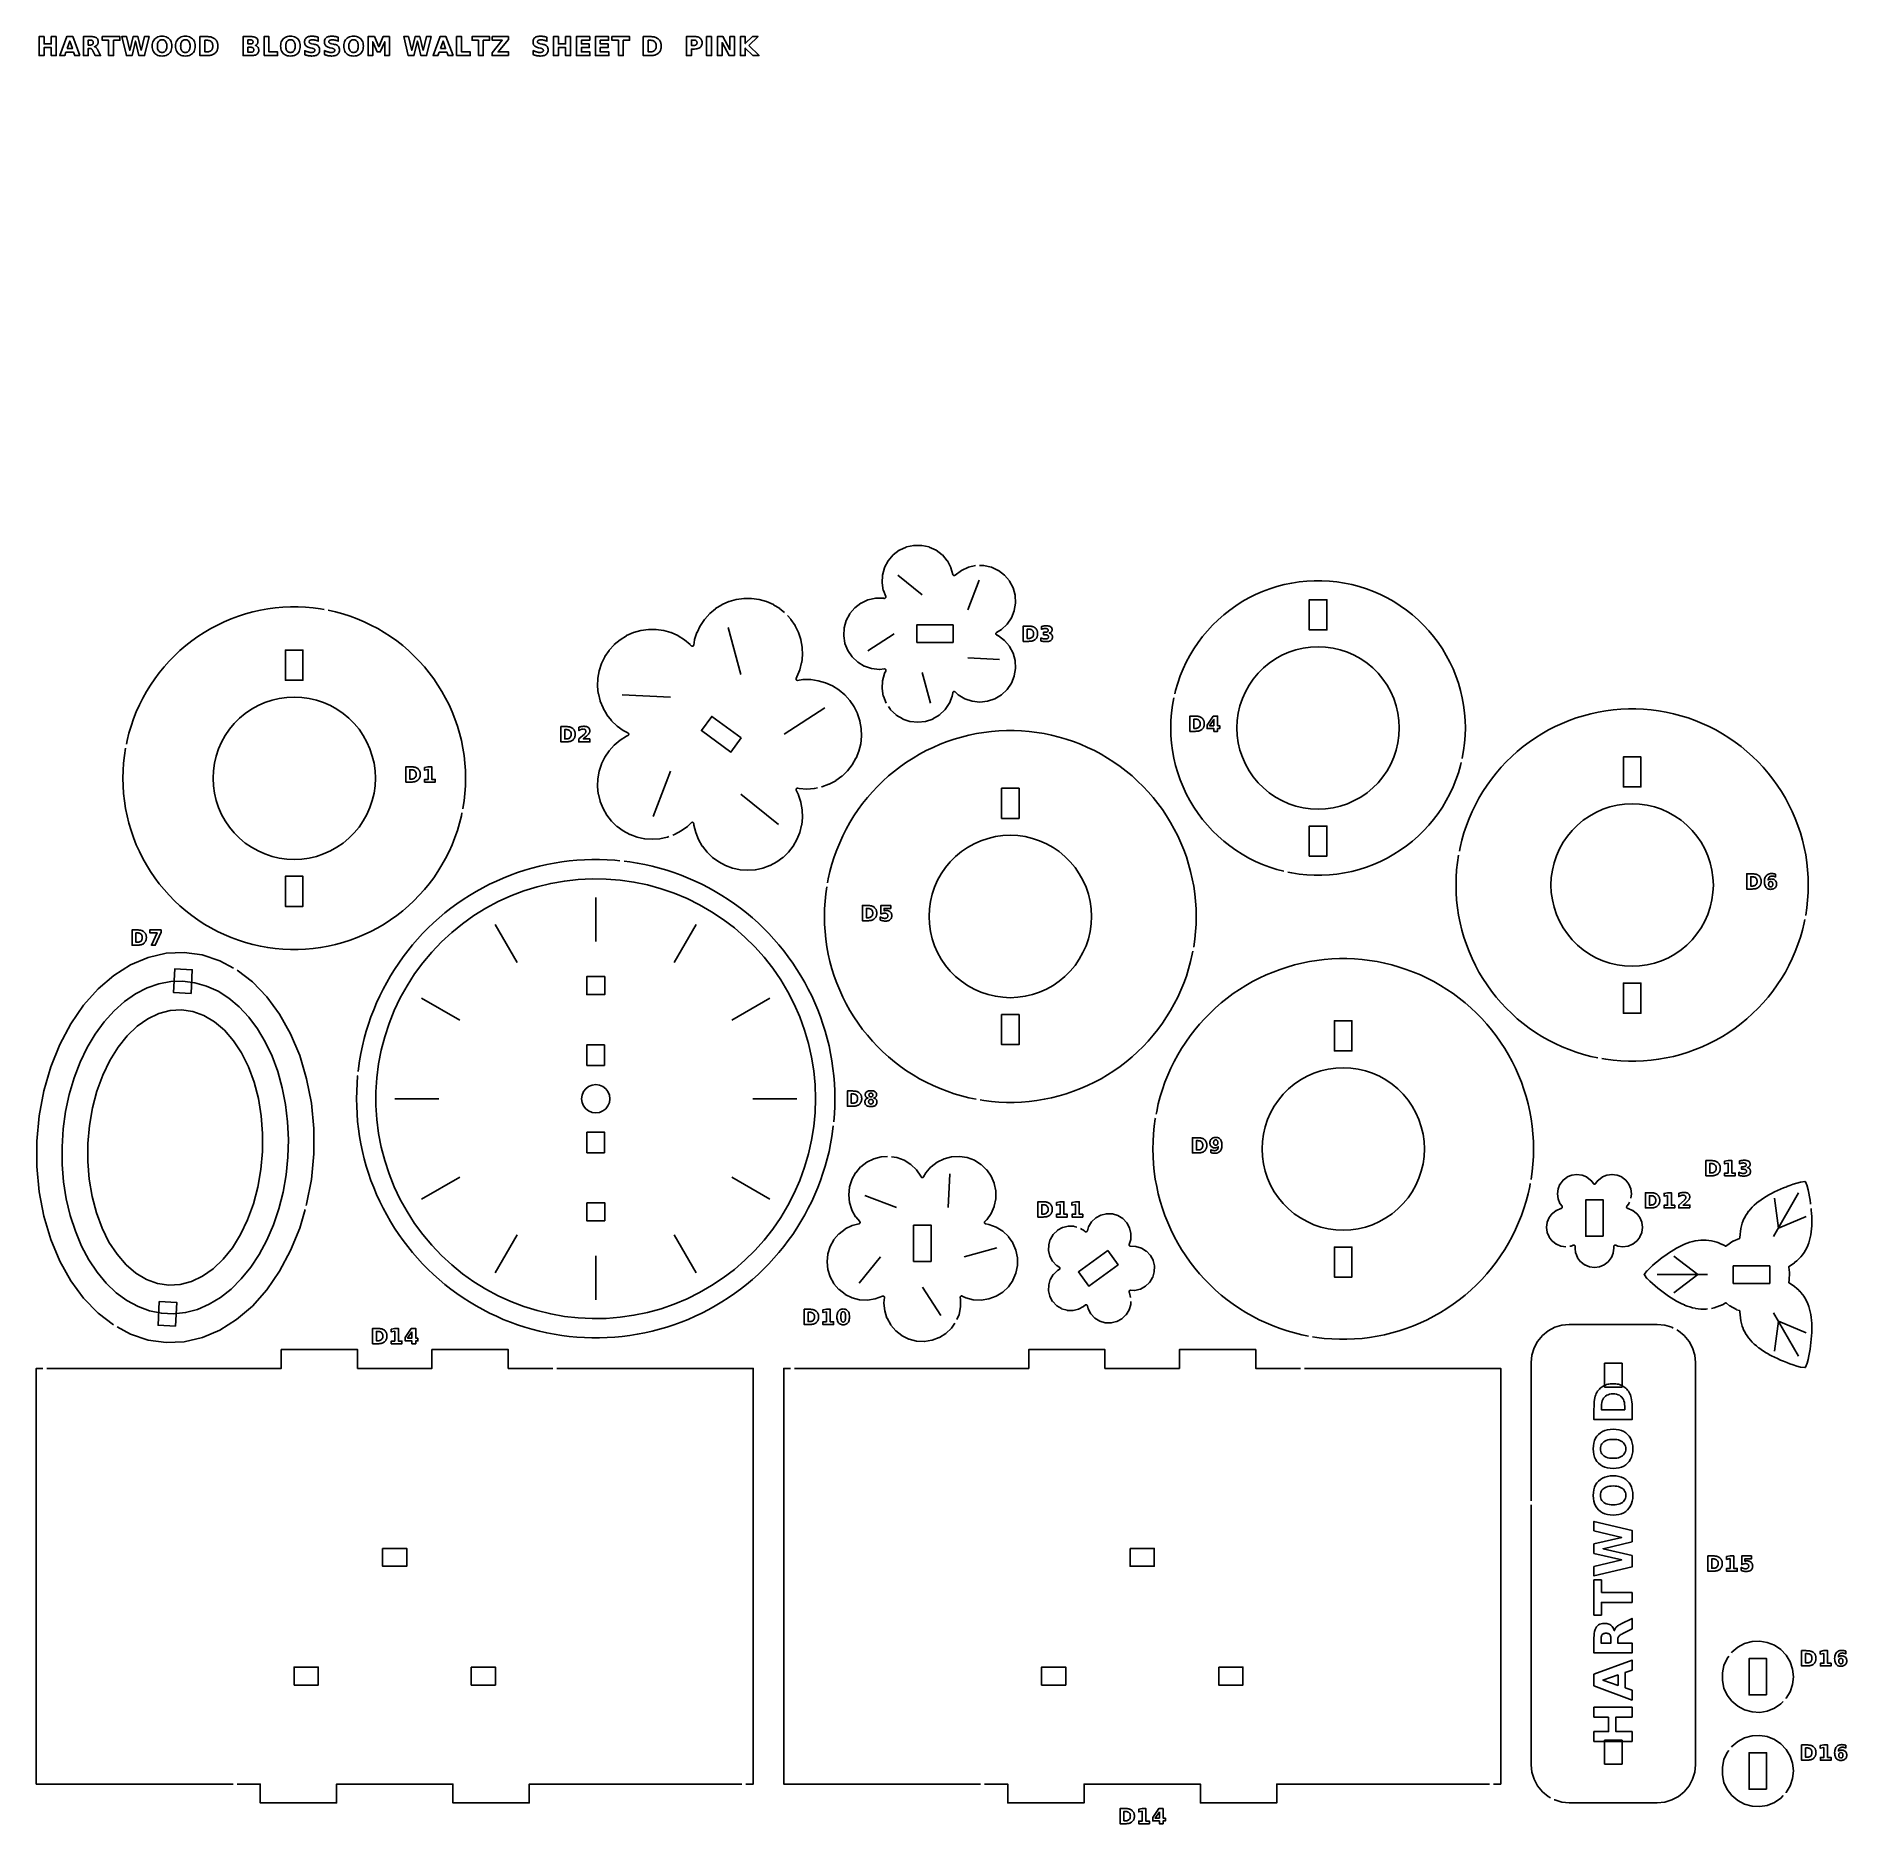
# Model space of a CAD drawing. Header units: millimetres. Extents: x 9 to 297, y 6 to 290.
import ezdxf

# ---------------------------------------------------------------- set-up
doc = ezdxf.new("R2010")
doc.units = ezdxf.units.MM
for name, color, linetype in [('CUT', 1, 'CONTINUOUS'), ('ENGRAVE', 5, 'CONTINUOUS'), ('SCORE', 7, 'CONTINUOUS')]:
    doc.layers.add(name, color=color, linetype=linetype)

msp = doc.modelspace()

# ---------------------------------------------------------------- linework, layer by layer
at = {"layer": 'CUT', "color": 1}
for points in [[(144.228, 183.9565), (143.7896, 185.0568), (143.785, 185.0702), (143.782, 185.0841), (143.5875, 186.2705), (143.586, 186.2846), (143.586, 186.2988), (143.6511, 187.4992), (143.6526, 187.5133), (143.6556, 187.5272), (143.9773, 188.6855), (143.9818, 188.699), (143.9877, 188.7119), (144.1744, 189.064), (144.1846, 189.0857), (144.192, 189.1066), (144.1973, 189.1281), (144.2004, 189.15), (144.2014, 189.1721), (144.2002, 189.1942), (144.1969, 189.2161), (144.1914, 189.2376), (144.1838, 189.2584), (144.1742, 189.2783), (144.1627, 189.2972), (144.1494, 189.3149), (144.1344, 189.3312), (144.1179, 189.346), (144.1, 189.359), (144.0809, 189.3703), (144.0608, 189.3796), (144.0399, 189.3868), (144.0184, 189.392), (143.9964, 189.3951), (143.9743, 189.3959), (143.9504, 189.3945), (143.1742, 189.3101), (143.16, 189.3093), (143.1458, 189.3101), (141.9507, 189.4401), (141.9367, 189.4424), (141.923, 189.4462), (140.7837, 189.83), (140.7705, 189.8353), (140.758, 189.8419), (139.7279, 190.4617), (139.7162, 190.4697), (139.7053, 190.4789), (138.8325, 191.3056), (138.8228, 191.3159), (138.8142, 191.3272), (138.1395, 192.3223), (138.1322, 192.3344), (138.1263, 192.3473), (137.6813, 193.4641), (137.6768, 193.4776), (137.6737, 193.4914), (137.4792, 194.6778), (137.4777, 194.6919), (137.4777, 194.7061), (137.5428, 195.9065), (137.5443, 195.9206), (137.5473, 195.9345), (137.869, 197.0929), (137.8735, 197.1063), (137.8795, 197.1192), (138.4426, 198.1814), (138.4499, 198.1935), (138.4585, 198.2048), (139.2368, 199.1211), (139.2465, 199.1314), (139.2573, 199.1406), (140.2144, 199.8681), (140.2262, 199.8761), (140.2387, 199.8827), (141.3298, 200.3875), (141.343, 200.3928), (141.3566, 200.3966), (142.5307, 200.655), (142.5447, 200.6573), (142.5589, 200.6581), (143.7611, 200.6581), (143.7753, 200.6573), (143.7893, 200.655), (143.9046, 200.6296), (143.9283, 200.6256), (143.9503, 200.6241), (143.9725, 200.6248), (143.9944, 200.6276), (144.016, 200.6326), (144.037, 200.6396), (144.0572, 200.6487), (144.0764, 200.6598), (144.0944, 200.6726), (144.111, 200.6872), (144.1262, 200.7034), (144.1397, 200.7209), (144.1514, 200.7397), (144.1612, 200.7596), (144.169, 200.7803), (144.1747, 200.8017), (144.1782, 200.8236), (144.1797, 200.8456), (144.1789, 200.8678), (144.176, 200.8897), (144.1709, 200.9113), (144.1631, 200.934), (143.7896, 201.8715), (143.785, 201.8849), (143.782, 201.8988), (143.5875, 203.0851), (143.586, 203.0993), (143.586, 203.1134), (143.6511, 204.3139), (143.6526, 204.328), (143.6556, 204.3418), (143.9773, 205.5002), (143.9818, 205.5137), (143.9877, 205.5266), (144.5509, 206.5887), (144.5582, 206.6009), (144.5668, 206.6122), (145.3451, 207.5284), (145.3548, 207.5387), (145.3656, 207.5479), (146.3227, 208.2755), (146.3344, 208.2834), (146.347, 208.2901), (147.4381, 208.7949), (147.4513, 208.8001), (147.4649, 208.8039), (148.639, 209.0624), (148.653, 209.0647), (148.6672, 209.0654), (149.8694, 209.0654), (149.8836, 209.0647), (149.8976, 209.0624), (151.0717, 208.8039), (151.0853, 208.8001), (151.0985, 208.7949), (152.1896, 208.2901), (152.2021, 208.2834), (152.2139, 208.2755), (153.1709, 207.5479), (153.1818, 207.5387), (153.1915, 207.5284), (153.9698, 206.6122), (153.9784, 206.6009), (153.9857, 206.5887), (154.5488, 205.5266), (154.5548, 205.5137), (154.5593, 205.5002), (154.8581, 204.4242), (154.8654, 204.402), (154.8741, 204.3822), (154.8847, 204.3634), (154.897, 204.3457), (154.9109, 204.3292), (154.9264, 204.3141), (154.9432, 204.3006), (154.9613, 204.2888), (154.9804, 204.2788), (155.0004, 204.2706), (155.0211, 204.2644), (155.0423, 204.2602), (155.0637, 204.258), (155.0853, 204.258), (155.1068, 204.2599), (155.128, 204.264), (155.1487, 204.27), (155.1688, 204.2781), (155.188, 204.288), (155.2061, 204.2997), (155.2231, 204.313), (155.2367, 204.3261), (155.2491, 204.3366), (156.2061, 205.0641), (156.2179, 205.0721), (156.2304, 205.0788), (157.3215, 205.5836), (157.3347, 205.5888), (157.3483, 205.5926), (158.4685, 205.8392)], [(159.117, 205.8541), (159.7528, 205.8541), (159.767, 205.8533), (159.781, 205.851), (160.9551, 205.5926), (160.9687, 205.5888), (160.9819, 205.5836), (162.073, 205.0788), (162.0856, 205.0721), (162.0973, 205.0641), (163.0544, 204.3366), (163.0652, 204.3274), (163.0749, 204.3171), (163.8532, 203.4008), (163.8618, 203.3896), (163.8691, 203.3774), (164.4323, 202.3152), (164.4382, 202.3024), (164.4427, 202.2889), (164.7644, 201.1305), (164.7674, 201.1167), (164.7689, 201.1026), (164.834, 199.9021), (164.834, 199.8879), (164.8325, 199.8738), (164.638, 198.6875), (164.635, 198.6736), (164.6304, 198.6602), (164.1854, 197.5433), (164.1795, 197.5305), (164.1722, 197.5183), (163.4975, 196.5233), (163.4889, 196.512), (163.4792, 196.5017), (162.6064, 195.6749), (162.5956, 195.6657), (162.5838, 195.6578), (161.8147, 195.195), (161.7947, 195.1816), (161.7777, 195.1675), (161.762, 195.1518), (161.748, 195.1347), (161.7358, 195.1162), (161.7254, 195.0967), (161.717, 195.0762), (161.7107, 195.055), (161.7065, 195.0332), (161.7044, 195.0112), (161.7045, 194.989), (161.7068, 194.967), (161.7112, 194.9453), (161.7178, 194.9242), (161.7264, 194.9038), (161.7369, 194.8843), (161.7494, 194.866), (161.7635, 194.849), (161.7793, 194.8334), (161.7965, 194.8195), (161.815, 194.8074), (161.8363, 194.7962), (162.073, 194.6867), (162.0856, 194.6801), (162.0973, 194.6721), (163.0544, 193.9446), (163.0652, 193.9354), (163.0749, 193.9251), (163.8532, 193.0088), (163.8618, 192.9975), (163.8691, 192.9854), (164.4323, 191.9232), (164.4382, 191.9103), (164.4427, 191.8969), (164.7644, 190.7385), (164.7674, 190.7246), (164.7689, 190.7105), (164.834, 189.5101), (164.834, 189.4959), (164.8325, 189.4818), (164.638, 188.2954), (164.635, 188.2816), (164.6304, 188.2681), (164.1854, 187.1513), (164.1795, 187.1384), (164.1722, 187.1263), (163.4975, 186.1312), (163.4889, 186.1199), (163.4792, 186.1096), (162.6064, 185.2829), (162.5956, 185.2737), (162.5838, 185.2657), (161.5537, 184.6459), (161.5412, 184.6393), (161.528, 184.634), (160.3887, 184.2501), (160.375, 184.2464), (160.361, 184.2441), (159.1659, 184.1141), (159.1517, 184.1133), (159.1375, 184.1141), (157.9424, 184.2441), (157.9284, 184.2464), (157.9147, 184.2501), (156.7754, 184.634), (156.7623, 184.6393), (156.7497, 184.6459), (155.7196, 185.2657), (155.7079, 185.2737), (155.697, 185.2829), (155.2189, 185.7358), (155.2007, 185.7514), (155.1826, 185.7641), (155.1633, 185.7749), (155.143, 185.7838), (155.122, 185.7907), (155.1003, 185.7955), (155.0783, 185.7981), (155.0562, 185.7985), (155.0341, 185.7968), (155.0123, 185.7929), (154.991, 185.7868), (154.9704, 185.7787), (154.9507, 185.7686), (154.9321, 185.7567), (154.9147, 185.7429), (154.8988, 185.7276), (154.8845, 185.7107), (154.8719, 185.6925), (154.8611, 185.6731), (154.8523, 185.6528), (154.8456, 185.6317), (154.8405, 185.6083), (154.7546, 185.0841), (154.7515, 185.0702), (154.747, 185.0568), (154.302, 183.94), (154.2961, 183.9271), (154.2887, 183.9149), (153.6141, 182.9199), (153.6055, 182.9086), (153.5957, 182.8983), (152.723, 182.0715), (152.7121, 182.0624), (152.7004, 182.0544), (151.6703, 181.4346), (151.6577, 181.4279), (151.6446, 181.4227), (150.5053, 181.0388), (150.4916, 181.035), (150.4776, 181.0327), (149.2825, 180.9028), (149.2683, 180.902), (149.2541, 180.9028), (148.059, 181.0327), (148.045, 181.035), (148.0313, 181.0388), (146.892, 181.4227), (146.8788, 181.4279), (146.8663, 181.4346), (145.8362, 182.0544), (145.8244, 182.0624), (145.8136, 182.0715), (144.9408, 182.8983), (144.9311, 182.9086), (144.9225, 182.9199), (144.5867, 183.4151)], [(190.1945, 185.427), (190.3232, 185.972), (190.6607, 187.1315), (191.0574, 188.272), (191.5123, 189.3907), (192.0243, 190.4844), (192.5918, 191.5503), (193.2134, 192.5855), (193.8876, 193.5874), (194.6124, 194.5533), (195.3859, 195.4806), (196.2062, 196.3668), (197.071, 197.2096), (197.9781, 198.0068), (198.925, 198.7563), (199.9092, 199.4559), (200.9281, 200.104), (201.979, 200.6988), (203.0592, 201.2387), (204.1657, 201.7223), (205.2957, 202.1483), (206.4461, 202.5155), (207.6138, 202.8231), (208.7959, 203.0701), (209.9891, 203.2559), (211.1902, 203.3801), (212.3962, 203.4423), (213.6038, 203.4423), (214.8098, 203.3801), (216.0109, 203.2559), (217.2041, 203.0701), (218.3862, 202.8231), (219.5539, 202.5155), (220.7043, 202.1483), (221.8343, 201.7223), (222.9408, 201.2387), (224.021, 200.6988), (225.0719, 200.104), (226.0908, 199.4559), (227.075, 198.7563), (228.0219, 198.0068), (228.929, 197.2096), (229.7938, 196.3668), (230.6141, 195.4806), (231.3876, 194.5533), (232.1124, 193.5874), (232.7866, 192.5855), (233.4082, 191.5503), (233.9757, 190.4844), (234.4877, 189.3907), (234.9426, 188.272), (235.3393, 187.1315), (235.6768, 185.972), (235.9542, 184.7968), (236.1707, 183.6087), (236.3257, 182.4112), (236.4189, 181.2072), (236.45, 180), (236.4189, 178.7928), (236.3257, 177.5888), (236.1707, 176.3913), (235.9542, 175.2032), (235.9404, 175.145)], [(23.285, 177.4379), (23.3952, 177.984), (23.6859, 179.1549), (24.0282, 180.3119), (24.4213, 181.4526), (24.8644, 182.5748), (25.3568, 183.6762), (25.8974, 184.7549), (26.4851, 185.8085), (27.119, 186.8351), (27.7976, 187.8327), (28.5196, 188.7993), (29.2837, 189.733), (30.0884, 190.632), (30.9321, 191.4945), (31.813, 192.3189), (32.7296, 193.1035), (33.68, 193.8468), (34.6623, 194.5473), (35.6747, 195.2036), (36.7151, 195.8146), (37.7815, 196.3789), (38.8718, 196.8955), (39.9839, 197.3634), (41.1156, 197.7816), (42.2647, 198.1494), (43.4289, 198.4659), (44.606, 198.7307), (45.7937, 198.9431), (46.9896, 199.1028), (48.1914, 199.2094), (49.3967, 199.2628), (50.6033, 199.2628), (51.8086, 199.2094), (53.0104, 199.1028), (54.2063, 198.9431), (54.7688, 198.8425)], [(109.6429, 162.7171), (109.4119, 162.633), (109.3868, 162.6258), (108.2231, 162.3785), (108.1972, 162.3748), (107.0104, 162.2919), (106.9843, 162.2919), (105.7975, 162.3748), (105.7716, 162.3785), (104.608, 162.6258), (104.5828, 162.633), (103.4649, 163.0399), (103.441, 163.0506), (102.3906, 163.6091), (102.3684, 163.6229), (101.406, 164.3222), (101.3859, 164.339), (100.5302, 165.1654), (100.5127, 165.1848), (99.7802, 166.1223), (99.7656, 166.144), (99.1708, 167.1743), (99.1593, 167.1978), (98.7136, 168.3008), (98.7056, 168.3257), (98.4178, 169.48), (98.4132, 169.5058), (98.2889, 170.6889), (98.288, 170.7151), (98.3295, 171.904), (98.3322, 171.93), (98.5388, 173.1016), (98.5451, 173.127), (98.9127, 174.2584), (98.9225, 174.2827), (99.4441, 175.3519), (99.4571, 175.3746), (100.1224, 176.3609), (100.1385, 176.3815), (100.9345, 177.2656), (100.9533, 177.2837), (101.8647, 178.0484), (101.8858, 178.0638), (102.8947, 178.6942), (102.9178, 178.7065), (103.1191, 178.7961), (103.1402, 178.8068), (103.1587, 178.8185), (103.1759, 178.8319), (103.1918, 178.8469), (103.2061, 178.8634), (103.2187, 178.8812), (103.2296, 178.9002), (103.2386, 178.9201), (103.2456, 178.9408), (103.2505, 178.962), (103.2534, 178.9837), (103.2542, 179.0055), (103.2528, 179.0273), (103.2493, 179.0488), (103.2438, 179.07), (103.2362, 179.0905), (103.2267, 179.1101), (103.2153, 179.1288), (103.2022, 179.1462), (103.1875, 179.1623), (103.1712, 179.1769), (103.1536, 179.1898), (103.1333, 179.2019), (102.3906, 179.5968), (102.3684, 179.6107), (101.406, 180.31), (101.3859, 180.3268), (100.5302, 181.1532), (100.5127, 181.1726), (99.7802, 182.1101), (99.7656, 182.1318), (99.1708, 183.162), (99.1593, 183.1855), (98.7136, 184.2886), (98.7056, 184.3135), (98.4178, 185.4678), (98.4132, 185.4935), (98.2889, 186.6767), (98.288, 186.7028), (98.3295, 187.8918), (98.3322, 187.9178), (98.5388, 189.0894), (98.5451, 189.1147), (98.9127, 190.2462), (98.9225, 190.2704), (99.4441, 191.3397), (99.4571, 191.3623), (100.1224, 192.3486), (100.1385, 192.3692), (100.9345, 193.2533), (100.9533, 193.2715), (101.8647, 194.0362), (101.8858, 194.0516), (102.8947, 194.682), (102.9178, 194.6943), (104.0046, 195.1781), (104.0292, 195.1871), (105.1728, 195.515), (105.1984, 195.5204), (106.3765, 195.686), (106.4025, 195.6878), (107.5922, 195.6878), (107.6183, 195.686), (108.7964, 195.5204), (108.822, 195.515), (109.9655, 195.1871), (109.9901, 195.1781), (111.0769, 194.6943), (111.1, 194.682), (112.1089, 194.0516), (112.1301, 194.0362), (113.0414, 193.2715), (113.0602, 193.2533), (113.2077, 193.0896), (113.2243, 193.0728), (113.2411, 193.0588), (113.2592, 193.0466), (113.2784, 193.0362), (113.2985, 193.0276), (113.3194, 193.0211), (113.3407, 193.0166), (113.3624, 193.0143), (113.3843, 193.014), (113.406, 193.0159), (113.4275, 193.0198), (113.4485, 193.0258), (113.4688, 193.0339), (113.4882, 193.0438), (113.5066, 193.0556), (113.5238, 193.0691), (113.5395, 193.0843), (113.5537, 193.1008), (113.5663, 193.1187), (113.577, 193.1377), (113.5859, 193.1577), (113.5928, 193.1784), (113.598, 193.2015), (113.7441, 194.0299), (113.7504, 194.0552), (114.118, 195.1867), (114.1278, 195.2109), (114.6493, 196.2802), (114.6624, 196.3028), (115.3276, 197.2891), (115.3437, 197.3097), (116.1398, 198.1938), (116.1586, 198.212), (117.0699, 198.9767), (117.0911, 198.992), (118.1, 199.6225), (118.1231, 199.6347), (119.2099, 200.1186), (119.2345, 200.1276), (120.378, 200.4555), (120.4036, 200.4609), (121.5817, 200.6265), (121.6078, 200.6283), (122.7975, 200.6283), (122.8235, 200.6265), (124.0016, 200.4609), (124.0272, 200.4555), (125.1708, 200.1276), (125.1954, 200.1186), (126.2822, 199.6347), (126.3053, 199.6225), (127.3142, 198.992), (127.3353, 198.9767), (128.0689, 198.3611)], [(55.4085, 198.7274), (56.5711, 198.4659), (57.7353, 198.1494), (58.8844, 197.7816), (60.0161, 197.3634), (61.1282, 196.8955), (62.2185, 196.3789), (63.2849, 195.8146), (64.3253, 195.2036), (65.3377, 194.5473), (66.32, 193.8468), (67.2704, 193.1035), (68.187, 192.3189), (69.0679, 191.4945), (69.9116, 190.632), (70.7163, 189.733), (71.4804, 188.7993), (72.2024, 187.8327), (72.881, 186.8351), (73.5149, 185.8085), (74.1026, 184.7549), (74.6432, 183.6762), (75.1356, 182.5748), (75.5787, 181.4526), (75.9718, 180.3119), (76.3141, 179.1549), (76.6048, 177.984), (76.8435, 176.8013), (77.0296, 175.6092), (77.1628, 174.4101), (77.2428, 173.2062), (77.2695, 172), (77.2428, 170.7938), (77.1628, 169.5899), (77.0296, 168.3908), (76.8435, 167.1987), (76.8312, 167.138)], [(128.5277, 197.9026), (129.0615, 197.3097), (129.0776, 197.2891), (129.7429, 196.3028), (129.7559, 196.2802), (130.2775, 195.2109), (130.2873, 195.1867), (130.6549, 194.0552), (130.6612, 194.0299), (130.8678, 192.8583), (130.8705, 192.8323), (130.912, 191.6433), (130.9111, 191.6172), (130.7868, 190.434), (130.7822, 190.4083), (130.4944, 189.2539), (130.4864, 189.2291), (130.0407, 188.126), (130.0292, 188.1025), (129.9191, 187.9117), (129.9082, 187.8907), (129.9002, 187.8704), (129.8941, 187.8494), (129.8901, 187.8279), (129.8882, 187.8062), (129.8885, 187.7843), (129.8908, 187.7626), (129.8953, 187.7412), (129.9018, 187.7204), (129.9103, 187.7003), (129.9207, 187.6811), (129.9329, 187.6629), (129.9468, 187.6461), (129.9623, 187.6307), (129.9791, 187.6169), (129.9973, 187.6047), (130.0166, 187.5944), (130.0367, 187.586), (130.0576, 187.5796), (130.079, 187.5753), (130.1007, 187.573), (130.1226, 187.5729), (130.1461, 187.5751), (130.9791, 187.6921), (131.0052, 187.694), (132.1948, 187.694), (132.2209, 187.6921), (133.399, 187.5266), (133.4246, 187.5211), (134.5682, 187.1932), (134.5927, 187.1843), (135.6796, 186.7004), (135.7026, 186.6881), (136.7115, 186.0577), (136.7327, 186.0423), (137.644, 185.2776), (137.6628, 185.2594), (138.4589, 184.3753), (138.475, 184.3547), (139.1402, 183.3685), (139.1533, 183.3458), (139.6748, 182.2765), (139.6846, 182.2523), (140.0523, 181.1209), (140.0586, 181.0955), (140.2652, 179.9239), (140.2679, 179.8979), (140.3094, 178.7089), (140.3085, 178.6828), (140.1841, 177.4997), (140.1796, 177.4739), (139.8918, 176.3196), (139.8837, 176.2947), (139.4381, 175.1917), (139.4266, 175.1682), (138.8318, 174.1379), (138.8171, 174.1162), (138.0847, 173.1787), (138.0672, 173.1593), (137.2114, 172.3329), (137.1914, 172.3161), (136.2289, 171.6168), (136.2068, 171.603), (135.1564, 171.0444), (135.1325, 171.0338), (134.0145, 170.6269), (133.9894, 170.6197), (133.9172, 170.6044)], [(207.5414, 157.196), (206.4461, 157.4845), (205.2957, 157.8517), (204.1657, 158.2777), (203.0592, 158.7613), (201.979, 159.3012), (200.9281, 159.896), (199.9092, 160.5441), (198.925, 161.2437), (197.9781, 161.9932), (197.071, 162.7904), (196.2062, 163.6332), (195.3859, 164.5194), (194.6124, 165.4467), (193.8876, 166.4126), (193.2134, 167.4145), (192.5918, 168.4497), (192.0243, 169.5156), (191.5123, 170.6093), (191.0574, 171.728), (190.6607, 172.8685), (190.3232, 174.028), (190.0458, 175.2032), (189.8293, 176.3913), (189.6743, 177.5888), (189.5811, 178.7928), (189.55, 180), (189.5811, 181.2072), (189.6743, 182.4112), (189.8293, 183.6087), (190.0454, 184.7943)], [(235.4893, 160.4083), (235.603, 160.9879), (235.8859, 162.1611), (236.2191, 163.3209), (236.6019, 164.4654), (237.0336, 165.5924), (237.5133, 166.6997), (238.0403, 167.7853), (238.6134, 168.8473), (239.2318, 169.8837), (239.8941, 170.8925), (240.5992, 171.8718), (241.3458, 172.8199), (242.1325, 173.735), (242.9579, 174.6154), (243.8203, 175.4595), (244.7183, 176.2658), (245.6501, 177.0326), (246.6141, 177.7586), (247.6084, 178.4425), (248.6312, 179.083), (249.6806, 179.6789), (250.7547, 180.229), (251.8514, 180.7325), (252.9688, 181.1883), (254.1048, 181.5956), (255.2572, 181.9537), (256.424, 182.2619), (257.6029, 182.5195), (258.7919, 182.7262), (259.9886, 182.8816), (261.1909, 182.9854), (262.3966, 183.0373), (263.6034, 183.0373), (264.8091, 182.9854), (266.0114, 182.8816), (267.2081, 182.7262), (268.3971, 182.5195), (269.576, 182.2619), (270.7428, 181.9537), (271.8952, 181.5956), (273.0312, 181.1883), (274.1486, 180.7325), (275.2453, 180.229), (276.3194, 179.6789), (277.3688, 179.083), (278.3916, 178.4425), (279.3859, 177.7586), (280.3499, 177.0326), (281.2817, 176.2658), (282.1797, 175.4595), (283.0421, 174.6154), (283.8675, 173.735), (284.6542, 172.8199), (285.4008, 171.8718), (286.1059, 170.8925), (286.7682, 169.8837), (287.3866, 168.8473), (287.9597, 167.7853), (288.4867, 166.6997), (288.9664, 165.5924), (289.3981, 164.4654), (289.7809, 163.3209), (290.1141, 162.1611), (290.397, 160.9879), (290.6293, 159.8037), (290.8104, 158.6106), (290.94, 157.4108), (291.0178, 156.2065), (291.0438, 155), (291.0178, 153.7935), (290.94, 152.5892), (290.8104, 151.3894), (290.6293, 150.1963), (290.6175, 150.136)], [(134.9039, 155.3537), (135.0229, 155.9947), (135.2916, 157.1716), (135.608, 158.3366), (135.9717, 159.4878), (136.382, 160.6231), (136.8383, 161.7408), (137.3398, 162.8389), (137.8856, 163.9156), (138.475, 164.9692), (139.1068, 165.9979), (139.78, 167), (140.4936, 167.9737), (141.2463, 168.9175), (142.0368, 169.8299), (142.8639, 170.7092), (143.7262, 171.5541), (144.6223, 172.3631), (145.5505, 173.1349), (146.5095, 173.8682), (147.4976, 174.5617), (148.5132, 175.2144), (149.5546, 175.8251), (150.6199, 176.3928), (151.7076, 176.9166), (152.8157, 177.3956), (153.9425, 177.829), (155.0859, 178.216), (156.2442, 178.5562), (157.4155, 178.8487), (158.5976, 179.0933), (159.7888, 179.2895), (160.987, 179.4368), (162.1902, 179.5352), (163.3964, 179.5845), (164.6036, 179.5845), (165.8098, 179.5352), (167.013, 179.4368), (168.2112, 179.2895), (169.4024, 179.0933), (170.5845, 178.8487), (171.7558, 178.5562), (172.9141, 178.216), (174.0575, 177.829), (175.1843, 177.3956), (176.2924, 176.9166), (177.3801, 176.3928), (178.4454, 175.8251), (179.4868, 175.2144), (180.5024, 174.5617), (181.4905, 173.8682), (182.4495, 173.1349), (183.3777, 172.3631), (184.2738, 171.5541), (185.1361, 170.7092), (185.9632, 169.8299), (186.7537, 168.9175), (187.5064, 167.9737), (188.22, 167), (188.8932, 165.9979), (189.525, 164.9692), (190.1144, 163.9156), (190.6602, 162.8389), (191.1617, 161.7408), (191.618, 160.6231), (192.0283, 159.4878), (192.392, 158.3366), (192.7084, 157.1716), (192.9771, 155.9947), (193.1975, 154.8078), (193.3693, 153.6128), (193.4922, 152.4119), (193.566, 151.207), (193.5906, 150), (193.566, 148.793), (193.4922, 147.5881), (193.3693, 146.3872), (193.1975, 145.1922), (193.1864, 145.1327)], [(76.7026, 166.5008), (76.6048, 166.016), (76.3141, 164.8451), (75.9718, 163.6881), (75.5787, 162.5474), (75.1356, 161.4252), (74.6432, 160.3238), (74.1026, 159.2451), (73.5149, 158.1915), (72.881, 157.1649), (72.2024, 156.1673), (71.4804, 155.2007), (70.7163, 154.267), (69.9116, 153.368), (69.0679, 152.5055), (68.187, 151.6811), (67.2704, 150.8965), (66.32, 150.1532), (65.3377, 149.4527), (64.3253, 148.7964), (63.2849, 148.1854), (62.2185, 147.6211), (61.1282, 147.1045), (60.0161, 146.6366), (58.8844, 146.2184), (57.7353, 145.8506), (56.5711, 145.5341), (55.394, 145.2693), (54.2063, 145.0569), (53.0104, 144.8972), (51.8086, 144.7906), (50.6033, 144.7372), (49.3967, 144.7372), (48.1914, 144.7906), (46.9896, 144.8972), (45.7937, 145.0569), (44.606, 145.2693), (43.4289, 145.5341), (42.2647, 145.8506), (41.1156, 146.2184), (39.9839, 146.6366), (38.8718, 147.1045), (37.7815, 147.6211), (36.7151, 148.1854), (35.6747, 148.7964), (34.6623, 149.4527), (33.68, 150.1532), (32.7296, 150.8965), (31.813, 151.6811), (30.9321, 152.5055), (30.0884, 153.368), (29.2837, 154.267), (28.5196, 155.2007), (27.7976, 156.1673), (27.119, 157.1649), (26.4851, 158.1915), (25.8974, 159.2451), (25.3568, 160.3238), (24.8644, 161.4252), (24.4213, 162.5474), (24.0282, 163.6881), (23.6859, 164.8451), (23.3952, 166.016), (23.1565, 167.1987), (22.9704, 168.3908), (22.8372, 169.5899), (22.7572, 170.7938), (22.7305, 172), (22.7572, 173.2062), (22.8372, 174.4101), (22.9704, 175.6092), (23.1565, 176.8007)], [(235.7911, 174.5124), (235.6768, 174.028), (235.3393, 172.8685), (234.9426, 171.728), (234.4877, 170.6093), (233.9757, 169.5156), (233.4082, 168.4497), (232.7866, 167.4145), (232.1124, 166.4126), (231.3876, 165.4467), (230.6141, 164.5194), (229.7938, 163.6332), (228.929, 162.7904), (228.0219, 161.9932), (227.075, 161.2437), (226.0908, 160.5441), (225.0719, 159.896), (224.021, 159.3012), (222.9408, 158.7613), (221.8343, 158.2777), (220.7043, 157.8517), (219.5539, 157.4845), (218.3862, 157.1769), (217.2041, 156.9299), (216.0109, 156.7441), (214.8098, 156.6199), (213.6038, 156.5577), (212.3962, 156.5577), (211.1902, 156.6199), (209.9891, 156.7441), (208.7959, 156.9299), (208.1767, 157.0593)], [(133.2814, 170.4692), (132.8257, 170.3724), (132.7998, 170.3687), (131.6131, 170.2857), (131.5869, 170.2857), (130.4002, 170.3687), (130.3743, 170.3724), (130.1587, 170.4182), (130.1354, 170.422), (130.1136, 170.4234), (130.0917, 170.4226), (130.0701, 170.4198), (130.0488, 170.4149), (130.0281, 170.4079), (130.0082, 170.3989), (129.9892, 170.3881), (129.9714, 170.3755), (129.9549, 170.3612), (129.9399, 170.3454), (129.9264, 170.3282), (129.9147, 170.3097), (129.9048, 170.2903), (129.8969, 170.2699), (129.891, 170.2489), (129.8871, 170.2274), (129.8854, 170.2056), (129.8857, 170.1838), (129.8882, 170.1621), (129.8928, 170.1408), (129.8994, 170.1199), (129.9087, 170.0982), (130.2775, 169.3422), (130.2873, 169.3179), (130.6549, 168.1865), (130.6612, 168.1611), (130.8678, 166.9895), (130.8705, 166.9635), (130.912, 165.7746), (130.9111, 165.7484), (130.7868, 164.5653), (130.7822, 164.5395), (130.4944, 163.3852), (130.4864, 163.3603), (130.0407, 162.2573), (130.0292, 162.2338), (129.4344, 161.2035), (129.4198, 161.1818), (128.6873, 160.2444), (128.6698, 160.2249), (127.8141, 159.3985), (127.794, 159.3817), (126.8316, 158.6824), (126.8094, 158.6686), (125.759, 158.1101), (125.7351, 158.0994), (124.6172, 157.6925), (124.592, 157.6853), (123.4284, 157.438), (123.4025, 157.4343), (122.2157, 157.3514), (122.1896, 157.3514), (121.0028, 157.4343), (120.9769, 157.438), (119.8132, 157.6853), (119.7881, 157.6925), (118.6702, 158.0994), (118.6463, 158.1101), (117.5959, 158.6686), (117.5737, 158.6824), (116.6112, 159.3817), (116.5912, 159.3985), (115.7354, 160.2249), (115.7179, 160.2444), (114.9855, 161.1818), (114.9709, 161.2035), (114.376, 162.2338), (114.3646, 162.2573), (113.9189, 163.3603), (113.9108, 163.3852), (113.623, 164.5395), (113.6185, 164.5653), (113.5954, 164.7844), (113.5918, 164.8078), (113.5864, 164.829), (113.579, 164.8495), (113.5696, 164.8692), (113.5583, 164.8879), (113.5453, 164.9055), (113.5306, 164.9216), (113.5145, 164.9363), (113.497, 164.9494), (113.4783, 164.9607), (113.4586, 164.9701), (113.4381, 164.9776), (113.4169, 164.983), (113.3953, 164.9864), (113.3735, 164.9876), (113.3517, 164.9868), (113.3301, 164.9838), (113.3088, 164.9787), (113.2882, 164.9716), (113.2683, 164.9626), (113.2494, 164.9516), (113.2317, 164.9389), (113.2139, 164.9233), (112.6088, 164.339), (112.5888, 164.3222), (111.6263, 163.6229), (111.6041, 163.6091), (110.5537, 163.0506), (110.5298, 163.0399), (110.2537, 162.9394)], [(60.1747, 125.3124), (60.2313, 125.82), (60.4033, 127.0159), (60.6131, 128.2057), (60.8605, 129.3883), (61.1453, 130.5625), (61.4673, 131.727), (61.826, 132.8807), (62.2212, 134.0224), (62.6524, 135.1511), (63.1192, 136.2654), (63.6211, 137.3644), (64.1576, 138.447), (64.7282, 139.5119), (65.3323, 140.5583), (65.9693, 141.5849), (66.6385, 142.5908), (67.3393, 143.575), (68.071, 144.5364), (68.8329, 145.4741), (69.624, 146.3872), (70.4438, 147.2748), (71.2913, 148.1358), (72.1657, 148.9696), (73.0662, 149.7752), (73.9917, 150.5518), (74.9414, 151.2986), (75.9143, 152.015), (76.9095, 152.7001), (77.9259, 153.3533), (78.9625, 153.9739), (80.0183, 154.5613), (81.0922, 155.115), (82.1831, 155.6342), (83.2899, 156.1186), (84.4116, 156.5677), (85.5469, 156.9809), (86.6948, 157.3579), (87.854, 157.6983), (89.0235, 158.0017), (90.202, 158.2679), (91.3883, 158.4966), (92.5814, 158.6875), (93.7798, 158.8404), (94.9826, 158.9553), (96.1883, 159.0319), (97.3959, 159.0702), (98.6041, 159.0702), (99.8117, 159.0319), (101.0174, 158.9553), (101.8596, 158.8748)], [(102.5056, 158.804), (103.4186, 158.6875), (104.6117, 158.4966), (105.798, 158.2679), (106.9765, 158.0017), (108.146, 157.6983), (109.3052, 157.3579), (110.4531, 156.9809), (111.5884, 156.5677), (112.7101, 156.1186), (113.8169, 155.6342), (114.9078, 155.115), (115.9817, 154.5613), (117.0375, 153.9739), (118.0741, 153.3533), (119.0905, 152.7001), (120.0857, 152.015), (121.0586, 151.2986), (122.0083, 150.5518), (122.9338, 149.7752), (123.8343, 148.9696), (124.7087, 148.1358), (125.5562, 147.2748), (126.376, 146.3872), (127.1671, 145.4741), (127.929, 144.5364), (128.6607, 143.575), (129.3615, 142.5908), (130.0307, 141.5849), (130.6677, 140.5583), (131.2718, 139.5119), (131.8424, 138.447), (132.3789, 137.3644), (132.8808, 136.2654), (133.3476, 135.1511), (133.7788, 134.0224), (134.174, 132.8807), (134.5327, 131.727), (134.8547, 130.5625), (135.1395, 129.3883), (135.3869, 128.2057), (135.5967, 127.0159), (135.7687, 125.82), (135.9026, 124.6193), (135.9984, 123.4149), (136.0558, 122.208), (136.075, 121), (136.0558, 119.792), (135.9984, 118.5851), (135.9026, 117.3807), (135.8961, 117.3225)], [(257.5439, 127.4934), (256.424, 127.7381), (255.2572, 128.0463), (254.1048, 128.4044), (252.9688, 128.8117), (251.8514, 129.2675), (250.7547, 129.771), (249.6806, 130.3211), (248.6312, 130.917), (247.6084, 131.5575), (246.6141, 132.2414), (245.6501, 132.9674), (244.7183, 133.7342), (243.8203, 134.5405), (242.9579, 135.3846), (242.1325, 136.265), (241.3458, 137.1801), (240.5992, 138.1282), (239.8941, 139.1075), (239.2318, 140.1163), (238.6134, 141.1527), (238.0403, 142.2147), (237.5133, 143.3003), (237.0336, 144.4076), (236.6019, 145.5346), (236.2191, 146.6791), (235.8859, 147.8389), (235.603, 149.0121), (235.3707, 150.1963), (235.1896, 151.3894), (235.06, 152.5892), (234.9822, 153.7935), (234.9562, 155), (234.9822, 156.2065), (235.06, 157.4108), (235.1896, 158.6106), (235.3656, 159.7702)], [(158.5689, 120.9126), (157.4155, 121.1513), (156.2442, 121.4438), (155.0859, 121.784), (153.9425, 122.171), (152.8157, 122.6044), (151.7076, 123.0834), (150.6199, 123.6072), (149.5546, 124.1749), (148.5132, 124.7856), (147.4976, 125.4383), (146.5095, 126.1318), (145.5505, 126.8651), (144.6223, 127.6369), (143.7262, 128.4459), (142.8639, 129.2908), (142.0368, 130.1701), (141.2463, 131.0825), (140.4936, 132.0263), (139.78, 133), (139.1068, 134.0021), (138.475, 135.0308), (137.8856, 136.0844), (137.3398, 137.1611), (136.8383, 138.2592), (136.382, 139.3769), (135.9717, 140.5122), (135.608, 141.6634), (135.2916, 142.8284), (135.0229, 144.0053), (134.8025, 145.1922), (134.6307, 146.3872), (134.5078, 147.5881), (134.434, 148.793), (134.4094, 150), (134.434, 151.207), (134.5078, 152.4119), (134.6307, 153.6128), (134.7891, 154.714)], [(290.4924, 149.4982), (290.397, 149.0121), (290.1141, 147.8389), (289.7809, 146.6791), (289.3981, 145.5346), (288.9664, 144.4076), (288.4867, 143.3003), (287.9597, 142.2147), (287.3866, 141.1527), (286.7682, 140.1163), (286.1059, 139.1075), (285.4008, 138.1282), (284.6542, 137.1801), (283.8675, 136.265), (283.0421, 135.3846), (282.1797, 134.5405), (281.2817, 133.7342), (280.3499, 132.9674), (279.3859, 132.2414), (278.3916, 131.5575), (277.3688, 130.917), (276.3194, 130.3211), (275.2453, 129.771), (274.1486, 129.2675), (273.0312, 128.8117), (271.8952, 128.4044), (270.7428, 128.0463), (269.576, 127.7381), (268.3971, 127.4805), (267.2081, 127.2738), (266.0114, 127.1184), (264.8091, 127.0146), (263.6034, 126.9627), (262.3966, 126.9627), (261.1909, 127.0146), (259.9886, 127.1184), (258.7919, 127.2738), (258.1838, 127.3795)], [(21.2211, 84.9865), (18.7663, 86.8673), (16.4735, 89.2365), (14.4307, 92.0156), (12.6726, 95.157), (11.229, 98.6068), (10.1243, 102.3063), (9.3773, 106.1921), (9.0006, 110.1981), (9.0006, 114.2558), (9.3773, 118.296), (10.1242, 122.2497), (11.2286, 126.0494), (12.6719, 129.6303), (14.4295, 132.9313), (16.4716, 135.8959), (18.7635, 138.4734), (21.2665, 140.6196), (23.9378, 142.2974), (26.732, 143.4777), (29.6011, 144.1398), (32.4956, 144.2719), (35.3654, 143.8717), (38.1607, 142.9461), (40.3414, 141.7756)], [(193.0677, 144.4936), (192.9771, 144.0053), (192.7084, 142.8284), (192.392, 141.6634), (192.0283, 140.5122), (191.618, 139.3769), (191.1617, 138.2592), (190.6602, 137.1611), (190.1144, 136.0844), (189.525, 135.0308), (188.8932, 134.0021), (188.22, 133), (187.5064, 132.0263), (186.7537, 131.0825), (185.9632, 130.1701), (185.1361, 129.2908), (184.2738, 128.4459), (183.3777, 127.6369), (182.4495, 126.8651), (181.4905, 126.1318), (180.5024, 125.4383), (179.4868, 124.7856), (178.4454, 124.1749), (177.3801, 123.6072), (176.2924, 123.0834), (175.1843, 122.6044), (174.0575, 122.171), (172.9141, 121.784), (171.7558, 121.4438), (170.5845, 121.1513), (169.4024, 120.9067), (168.2112, 120.7105), (167.013, 120.5632), (165.8098, 120.4648), (164.6036, 120.4155), (163.3964, 120.4155), (162.1902, 120.4648), (160.987, 120.5632), (159.7888, 120.7105), (159.2101, 120.8058)], [(40.9061, 141.4557), (43.3373, 139.593), (45.6302, 137.2238), (47.673, 134.4447), (49.4311, 131.3033), (50.8747, 127.8535), (51.9794, 124.154), (52.7264, 120.2682), (53.1031, 116.2622), (53.1031, 112.2045), (52.7264, 108.1643), (51.9795, 104.2106), (51.9178, 103.9985)], [(187.2224, 118.5379), (187.3031, 118.9838), (187.5645, 120.1598), (187.8724, 121.3244), (188.2264, 122.4758), (188.6258, 123.6122), (189.0702, 124.7319), (189.5587, 125.833), (190.0906, 126.9138), (190.665, 127.9727), (191.2811, 129.0078), (191.9378, 130.0177), (192.6342, 131.0006), (193.3691, 131.9551), (194.1414, 132.8795), (194.9498, 133.7726), (195.7931, 134.6328), (196.6699, 135.4588), (197.5789, 136.2493), (198.5185, 137.0031), (199.4874, 137.7189), (200.484, 138.3955), (201.5067, 139.0321), (202.5539, 139.6275), (203.6239, 140.1807), (204.7151, 140.691), (205.8257, 141.1576), (206.954, 141.5795), (208.0982, 141.9563), (209.2564, 142.2874), (210.4269, 142.5721), (211.6078, 142.81), (212.7972, 143.0008), (213.9932, 143.1442), (215.194, 143.2399), (216.3977, 143.2878), (217.6023, 143.2878), (218.806, 143.2399), (220.0068, 143.1442), (221.2028, 143.0008), (222.3922, 142.81), (223.5731, 142.5721), (224.7436, 142.2874), (225.9018, 141.9563), (227.046, 141.5795), (228.1743, 141.1576), (229.2849, 140.691), (230.3761, 140.1807), (231.4461, 139.6275), (232.4933, 139.0321), (233.516, 138.3955), (234.5126, 137.7189), (235.4815, 137.0031), (236.4211, 136.2493), (237.3301, 135.4588), (238.2069, 134.6328), (239.0502, 133.7726), (239.8586, 132.8795), (240.6309, 131.9551), (241.3658, 131.0006), (242.0622, 130.0177), (242.7189, 129.0078), (243.335, 127.9727), (243.9094, 126.9138), (244.4413, 125.833), (244.9298, 124.7319), (245.3742, 123.6122), (245.7736, 122.4758), (246.1276, 121.3244), (246.4355, 120.1598), (246.6969, 118.9838), (246.9113, 117.7985), (247.0784, 116.6055), (247.198, 115.4068), (247.2698, 114.2044), (247.2938, 113), (247.2698, 111.7956), (247.198, 110.5932), (247.0784, 109.3945), (246.9113, 108.2015), (246.8996, 108.1368)], [(135.8241, 116.6765), (135.7687, 116.18), (135.5967, 114.9841), (135.3869, 113.7943), (135.1395, 112.6117), (134.8547, 111.4375), (134.5327, 110.273), (134.174, 109.1193), (133.7788, 107.9776), (133.3476, 106.8489), (132.8808, 105.7346), (132.3789, 104.6356), (131.8424, 103.553), (131.2718, 102.4881), (130.6677, 101.4417), (130.0307, 100.4151), (129.3615, 99.4092), (128.6607, 98.425), (127.929, 97.4636), (127.1671, 96.5259), (126.376, 95.6128), (125.5562, 94.7252), (124.7087, 93.8642), (123.8343, 93.0304), (122.9338, 92.2248), (122.0083, 91.4482), (121.0586, 90.7014), (120.0857, 89.985), (119.0905, 89.2999), (118.0741, 88.6467), (117.0375, 88.0261), (115.9817, 87.4387), (114.9078, 86.885), (113.8169, 86.3658), (112.7101, 85.8814), (111.5884, 85.4323), (110.4531, 85.0191), (109.3052, 84.6421), (108.146, 84.3017), (106.9765, 83.9983), (105.798, 83.7321), (104.6117, 83.5034), (103.4186, 83.3125), (102.2202, 83.1596), (101.0174, 83.0447), (99.8117, 82.9681), (98.6041, 82.9298), (97.3959, 82.9298), (96.1883, 82.9681), (94.9826, 83.0447), (93.7798, 83.1596), (92.5814, 83.3125), (91.3883, 83.5034), (90.202, 83.7321), (89.0235, 83.9983), (87.854, 84.3017), (86.6948, 84.6421), (85.5469, 85.0191), (84.4116, 85.4323), (83.2899, 85.8814), (82.1831, 86.3658), (81.0922, 86.885), (80.0183, 87.4387), (78.9625, 88.0261), (77.9259, 88.6467), (76.9095, 89.2999), (75.9143, 89.985), (74.9414, 90.7014), (73.9917, 91.4482), (73.0662, 92.2248), (72.1657, 93.0304), (71.2913, 93.8642), (70.4438, 94.7252), (69.624, 95.6128), (68.8329, 96.5259), (68.071, 97.4636), (67.3393, 98.425), (66.6385, 99.4092), (65.9693, 100.4151), (65.3323, 101.4417), (64.7282, 102.4881), (64.1576, 103.553), (63.6211, 104.6356), (63.1192, 105.7346), (62.6524, 106.8489), (62.2212, 107.9776), (61.826, 109.1193), (61.4673, 110.273), (61.1453, 111.4375), (60.8605, 112.6117), (60.6131, 113.7943), (60.4033, 114.9841), (60.2313, 116.18), (60.0974, 117.3807), (60.0016, 118.5851), (59.9442, 119.792), (59.925, 121), (59.9442, 122.208), (60.0016, 123.4149), (60.0974, 124.6193), (60.1027, 124.6664)], [(211.4791, 83.2159), (210.4269, 83.4279), (209.2564, 83.7126), (208.0982, 84.0437), (206.954, 84.4205), (205.8257, 84.8424), (204.7151, 85.309), (203.6239, 85.8193), (202.5539, 86.3725), (201.5067, 86.9679), (200.484, 87.6045), (199.4874, 88.2811), (198.5185, 88.9969), (197.5789, 89.7507), (196.6699, 90.5412), (195.7931, 91.3672), (194.9498, 92.2274), (194.1414, 93.1205), (193.3691, 94.0449), (192.6342, 94.9994), (191.9378, 95.9823), (191.2811, 96.9922), (190.665, 98.0273), (190.0906, 99.0862), (189.5587, 100.167), (189.0702, 101.2681), (188.6258, 102.3878), (188.2264, 103.5242), (187.8724, 104.6756), (187.5645, 105.8402), (187.3031, 107.0162), (187.0887, 108.2015), (186.9216, 109.3945), (186.802, 110.5932), (186.7302, 111.7956), (186.7062, 113), (186.7302, 114.2044), (186.802, 115.4068), (186.9216, 116.6055), (187.0887, 117.7985), (187.1067, 117.8982)], [(155.1959, 85.2812), (154.6538, 84.5023), (154.6457, 84.4918), (154.6365, 84.4822), (153.7578, 83.647), (153.7477, 83.6383), (153.7369, 83.6307), (152.708, 82.9894), (152.6964, 82.983), (152.6842, 82.9778), (151.5473, 82.5567), (151.5347, 82.5527), (151.5217, 82.5501), (150.3233, 82.3665), (150.3101, 82.3651), (150.2968, 82.3651), (149.0861, 82.4266), (149.0729, 82.4279), (149.0598, 82.4306), (147.8862, 82.7344), (147.8736, 82.7384), (147.8613, 82.7437), (146.7729, 83.2776), (146.7613, 83.284), (146.7504, 83.2916), (145.7917, 84.0337), (145.7817, 84.0423), (145.7725, 84.0519), (144.9828, 84.9718), (144.9747, 84.9823), (144.9677, 84.9936), (144.3793, 86.0536), (144.3735, 86.0655), (144.3689, 86.0779), (144.0059, 87.2347), (144.0026, 87.2475), (144.0006, 87.2606), (143.878, 88.4667), (143.8773, 88.48), (143.878, 88.4933), (143.9634, 89.3335), (143.9647, 89.3576), (143.9636, 89.3798), (143.9604, 89.4018), (143.955, 89.4234), (143.9475, 89.4443), (143.938, 89.4644), (143.9265, 89.4835), (143.9132, 89.5013), (143.8982, 89.5177), (143.8817, 89.5326), (143.8637, 89.5458), (143.8446, 89.5571), (143.8244, 89.5665), (143.8034, 89.5738), (143.7818, 89.5791), (143.7598, 89.5821), (143.7376, 89.583), (143.7154, 89.5817), (143.6934, 89.5782), (143.6719, 89.5725), (143.6493, 89.5641), (143.6301, 89.5559), (142.4933, 89.1349), (142.4806, 89.1309), (142.4676, 89.1282), (141.2693, 88.9446), (141.2561, 88.9433), (141.2428, 88.9433), (140.032, 89.0047), (140.0188, 89.0061), (140.0058, 89.0087), (138.8322, 89.3126), (138.8195, 89.3166), (138.8073, 89.3218), (137.7189, 89.8557), (137.7072, 89.8622), (137.6964, 89.8697), (136.7377, 90.6118), (136.7276, 90.6205), (136.7184, 90.6301), (135.9288, 91.5499), (135.9206, 91.5604), (135.9136, 91.5717), (135.3253, 92.6317), (135.3194, 92.6436), (135.3148, 92.6561), (134.9519, 93.8128), (134.9486, 93.8257), (134.9466, 93.8388), (134.8239, 95.0449), (134.8232, 95.0582), (134.8239, 95.0714), (134.9466, 96.2775), (134.9486, 96.2907), (134.9519, 96.3035), (135.3148, 97.4602), (135.3194, 97.4727), (135.3253, 97.4846), (135.9136, 98.5446), (135.9206, 98.5559), (135.9288, 98.5664), (136.7184, 99.4862), (136.7276, 99.4959), (136.7377, 99.5045), (137.6964, 100.2466), (137.7072, 100.2542), (137.7189, 100.2606), (138.8073, 100.7945), (138.8195, 100.7997), (138.8322, 100.8037), (139.9112, 101.0831), (139.9337, 101.0901), (139.9537, 101.0985), (139.9728, 101.1088), (139.9908, 101.1209), (140.0075, 101.1347), (140.0229, 101.15), (140.0367, 101.1667), (140.0488, 101.1847), (140.0592, 101.2038), (140.0677, 101.2238), (140.0742, 101.2445), (140.0786, 101.2657), (140.081, 101.2873), (140.0813, 101.309), (140.0796, 101.3306), (140.0757, 101.3519), (140.0698, 101.3728), (140.0619, 101.3931), (140.0521, 101.4124), (140.0405, 101.4307), (140.0261, 101.4493), (139.3871, 102.1936), (139.379, 102.2041), (139.372, 102.2154), (138.7836, 103.2754), (138.7778, 103.2873), (138.7732, 103.2998), (138.4102, 104.4565), (138.4069, 104.4693), (138.4049, 104.4825), (138.2822, 105.6886), (138.2816, 105.7018), (138.2822, 105.7151), (138.4049, 106.9212), (138.4069, 106.9343), (138.4102, 106.9472), (138.7732, 108.1039), (138.7778, 108.1164), (138.7836, 108.1283), (139.372, 109.1883), (139.379, 109.1996), (139.3871, 109.2101), (140.1768, 110.1299), (140.1859, 110.1395), (140.196, 110.1482), (141.1547, 110.8903), (141.1656, 110.8978), (141.1772, 110.9043), (142.2656, 111.4382), (142.2778, 111.4434), (142.2905, 111.4474), (143.4641, 111.7513), (143.4771, 111.7539), (143.4903, 111.7553), (144.4684, 111.8049)], [(145.1135, 111.7562), (145.926, 111.6318), (145.939, 111.6291), (145.9516, 111.6251), (147.0885, 111.2041), (147.1007, 111.1988), (147.1123, 111.1924), (148.1411, 110.5511), (148.152, 110.5435), (148.1621, 110.5349), (149.0408, 109.6996), (149.0499, 109.69), (149.0581, 109.6795), (149.7506, 108.6845), (149.7577, 108.6732), (149.7635, 108.6613), (149.8031, 108.5689), (149.8135, 108.5477), (149.8249, 108.5291), (149.838, 108.5118), (149.8528, 108.4957), (149.8691, 108.4812), (149.8866, 108.4683), (149.9054, 108.4572), (149.9251, 108.448), (149.9457, 108.4407), (149.9668, 108.4354), (149.9884, 108.4322), (150.0101, 108.4311), (150.0319, 108.4321), (150.0535, 108.4352), (150.0746, 108.4404), (150.0952, 108.4476), (150.115, 108.4568), (150.1338, 108.4678), (150.1514, 108.4806), (150.1677, 108.495), (150.1826, 108.511), (150.1958, 108.5283), (150.2082, 108.5484), (150.5634, 109.1883), (150.5704, 109.1996), (150.5785, 109.2101), (151.3682, 110.1299), (151.3774, 110.1395), (151.3874, 110.1482), (152.3461, 110.8903), (152.357, 110.8978), (152.3686, 110.9043), (153.4571, 111.4382), (153.4693, 111.4434), (153.4819, 111.4474), (154.6556, 111.7513), (154.6686, 111.7539), (154.6818, 111.7553), (155.8925, 111.8167), (155.9058, 111.8167), (155.919, 111.8154), (157.1174, 111.6318), (157.1304, 111.6291), (157.1431, 111.6251), (158.2799, 111.2041), (158.2921, 111.1988), (158.3037, 111.1924), (159.3326, 110.5511), (159.3435, 110.5435), (159.3535, 110.5349), (160.2322, 109.6996), (160.2414, 109.69), (160.2495, 109.6795), (160.9421, 108.6845), (160.9491, 108.6732), (160.9549, 108.6613), (161.433, 107.5472), (161.4376, 107.5348), (161.441, 107.5219), (161.685, 106.3344), (161.687, 106.3213), (161.6877, 106.308), (161.6877, 105.0957), (161.687, 105.0824), (161.685, 105.0693), (161.441, 103.8818), (161.4376, 103.8689), (161.433, 103.8565), (160.9549, 102.7424), (160.9491, 102.7305), (160.9421, 102.7192), (160.2495, 101.7242), (160.2414, 101.7137), (160.2322, 101.7041), (159.965, 101.4501), (159.9487, 101.433), (159.9353, 101.4158), (159.9235, 101.3975), (159.9136, 101.378), (159.9057, 101.3578), (159.8997, 101.3368), (159.8958, 101.3154), (159.8939, 101.2936), (159.8942, 101.2719), (159.8966, 101.2502), (159.9011, 101.2289), (159.9076, 101.2081), (159.9161, 101.188), (159.9265, 101.1689), (159.9388, 101.1508), (159.9527, 101.134), (159.9681, 101.1187), (159.985, 101.1049), (160.0031, 101.0928), (160.0223, 101.0825), (160.0425, 101.0741), (160.0633, 101.0677), (160.0864, 101.063), (160.5757, 100.9881), (160.5887, 100.9854), (160.6014, 100.9814), (161.7383, 100.5604), (161.7505, 100.5552), (161.7621, 100.5487), (162.7909, 99.9074), (162.8018, 99.8998), (162.8119, 99.8912), (163.6906, 99.0559), (163.6997, 99.0463), (163.7078, 99.0358), (164.4004, 98.0408), (164.4074, 98.0295), (164.4133, 98.0176), (164.8914, 96.9035), (164.896, 96.8911), (164.8993, 96.8782), (165.1433, 95.6907), (165.1454, 95.6776), (165.146, 95.6643), (165.146, 94.452), (165.1454, 94.4387), (165.1433, 94.4256), (164.8993, 93.2381), (164.896, 93.2252), (164.8914, 93.2128), (164.4133, 92.0987), (164.4074, 92.0868), (164.4004, 92.0755), (163.7078, 91.0805), (163.6997, 91.07), (163.6906, 91.0604), (162.8119, 90.2251), (162.8018, 90.2165), (162.7909, 90.2089), (161.7621, 89.5676), (161.7505, 89.5612), (161.7383, 89.5559), (160.6014, 89.1349), (160.5887, 89.1309), (160.5757, 89.1282), (159.3774, 88.9446), (159.3642, 88.9433), (159.3509, 88.9433), (158.1401, 89.0047), (158.1269, 89.0061), (158.1139, 89.0087), (156.9403, 89.3126), (156.9276, 89.3166), (156.9154, 89.3218), (156.3623, 89.5931), (156.3406, 89.6025), (156.3199, 89.6091), (156.2986, 89.6138), (156.2769, 89.6163), (156.2551, 89.6167), (156.2334, 89.6151), (156.2119, 89.6113), (156.1909, 89.6055), (156.1706, 89.5976), (156.1511, 89.5878), (156.1327, 89.5762), (156.1155, 89.5629), (156.0996, 89.5479), (156.0852, 89.5315), (156.0726, 89.5138), (156.0617, 89.495), (156.0526, 89.4751), (156.0455, 89.4545), (156.0405, 89.4333), (156.0375, 89.4117), (156.0367, 89.3899), (156.0379, 89.3682), (156.0415, 89.3448), (156.0893, 89.1125), (156.0913, 89.0994), (156.092, 89.0862), (156.092, 87.8738), (156.0913, 87.8606), (156.0893, 87.8475), (155.8452, 86.6599), (155.8419, 86.6471), (155.8373, 86.6346), (155.5012, 85.8514)], [(246.7839, 107.4972), (246.6969, 107.0162), (246.4355, 105.8402), (246.1276, 104.6756), (245.7736, 103.5242), (245.3742, 102.3878), (244.9298, 101.2681), (244.4413, 100.167), (243.9094, 99.0862), (243.335, 98.0273), (242.7189, 96.9922), (242.0622, 95.9823), (241.3658, 94.9994), (240.6309, 94.0449), (239.8586, 93.1205), (239.0502, 92.2274), (238.2069, 91.3672), (237.3301, 90.5412), (236.4211, 89.7507), (235.4815, 88.9969), (234.5126, 88.2811), (233.516, 87.6045), (232.4933, 86.9679), (231.4461, 86.3725), (230.3761, 85.8193), (229.2849, 85.309), (228.1743, 84.8424), (227.046, 84.4205), (225.9018, 84.0437), (224.7436, 83.7126), (223.5731, 83.4279), (222.3922, 83.19), (221.2028, 82.9992), (220.0068, 82.8558), (218.806, 82.7601), (217.6023, 82.7122), (216.3977, 82.7122), (215.194, 82.7601), (213.9932, 82.8558), (212.7972, 82.9992), (212.12, 83.1078)], [(252.458, 97.4314), (251.6854, 97.5331), (251.6709, 97.5357), (251.6571, 97.5407), (250.9368, 97.839), (250.9234, 97.8453), (250.9114, 97.8537), (250.2929, 98.3283), (250.2816, 98.3378), (250.2722, 98.349), (249.7976, 98.9675), (249.7891, 98.9796), (249.7829, 98.9929), (249.4846, 99.7132), (249.4796, 99.727), (249.477, 99.7415), (249.3753, 100.5144), (249.374, 100.5291), (249.3753, 100.5437), (249.477, 101.3167), (249.4796, 101.3312), (249.4846, 101.345), (249.7829, 102.0652), (249.7892, 102.0786), (249.7976, 102.0906), (250.2722, 102.7091), (250.2817, 102.7204), (250.2929, 102.7299), (250.9114, 103.2045), (250.9235, 103.2129), (250.9368, 103.2191), (251.6571, 103.5175), (251.6709, 103.5225), (251.6836, 103.5247), (251.7097, 103.5295), (251.7312, 103.5357), (251.752, 103.544), (251.7719, 103.5543), (251.7907, 103.5666), (251.8081, 103.5807), (251.8241, 103.5965), (251.8384, 103.6137), (251.8509, 103.6323), (251.8615, 103.6521), (251.8701, 103.6728), (251.8765, 103.6943), (251.8809, 103.7163), (251.8829, 103.7386), (251.8828, 103.761), (251.8804, 103.7833), (251.8759, 103.8053), (251.8691, 103.8266), (251.8603, 103.8473), (251.8494, 103.8669), (251.8356, 103.8869), (251.5268, 104.2894), (251.5183, 104.3014), (251.5121, 104.3148), (251.2138, 105.035), (251.2087, 105.0489), (251.2062, 105.0633), (251.1044, 105.8363), (251.1031, 105.8509), (251.1044, 105.8656), (251.2062, 106.6385), (251.2087, 106.653), (251.2138, 106.6668), (251.5121, 107.3871), (251.5183, 107.4004), (251.5268, 107.4125), (252.0014, 108.031), (252.0108, 108.0423), (252.0221, 108.0517), (252.6406, 108.5263), (252.6527, 108.5347), (252.666, 108.541), (253.3862, 108.8393), (253.4001, 108.8443), (253.4146, 108.8469), (254.1875, 108.9486), (254.2022, 108.9499), (254.2168, 108.9486), (254.9897, 108.8469), (255.0042, 108.8443), (255.0181, 108.8393), (255.7383, 108.541), (255.7517, 108.5347), (255.7637, 108.5263), (256.3822, 108.0517), (256.3935, 108.0422), (256.4029, 108.031), (256.8204, 107.4869), (256.8356, 107.469), (256.8511, 107.4539), (256.8681, 107.4403), (256.8862, 107.4285), (256.9054, 107.4184), (256.9255, 107.4102), (256.9463, 107.404), (256.9676, 107.3999), (256.9892, 107.3978), (257.0108, 107.3978), (257.0324, 107.3999), (257.0537, 107.404), (257.0745, 107.4102), (257.0946, 107.4184), (257.1138, 107.4285), (257.1319, 107.4403), (257.1489, 107.4539), (257.1644, 107.469), (257.1796, 107.4869), (257.5971, 108.031), (257.6066, 108.0423), (257.6178, 108.0517), (258.2363, 108.5263), (258.2484, 108.5347), (258.2617, 108.541), (258.982, 108.8393), (258.9958, 108.8443), (259.0103, 108.8469), (259.7832, 108.9486), (259.7979, 108.9499), (259.8125, 108.9486), (260.5854, 108.8469), (260.6, 108.8443), (260.6138, 108.8393), (261.334, 108.541), (261.3474, 108.5347), (261.3594, 108.5263), (261.9779, 108.0517), (261.9892, 108.0422), (261.9986, 108.031), (262.4732, 107.4125), (262.4817, 107.4004), (262.4879, 107.3871), (262.7862, 106.6668), (262.7913, 106.653), (262.7938, 106.6385), (262.8956, 105.8656), (262.8969, 105.8509), (262.8956, 105.8363), (262.8054, 105.1514)], [(275.0047, 87.536), (274.7842, 87.5151), (274.775, 87.5145), (274.3541, 87.5028), (274.3451, 87.5029), (273.9241, 87.519), (273.9154, 87.5196), (273.4943, 87.5627), (273.4859, 87.5638), (273.0646, 87.6332), (273.0568, 87.6347), (272.6352, 87.7295), (272.628, 87.7313), (272.2061, 87.8506), (272.1995, 87.8527), (271.7773, 87.9956), (271.7713, 87.9978), (271.3489, 88.1632), (271.3434, 88.1655), (270.9208, 88.3525), (270.9159, 88.3548), (270.493, 88.5622), (270.4886, 88.5645), (270.0655, 88.7913), (270.0615, 88.7934), (269.6382, 89.0385), (269.6347, 89.0406), (269.2112, 89.3028), (269.2081, 89.3048), (268.7845, 89.5832), (268.7817, 89.5851), (268.3579, 89.8787), (268.3553, 89.8805), (267.9314, 90.1885), (267.9291, 90.1902), (267.5051, 90.5122), (267.5029, 90.5139), (267.0789, 90.8496), (267.0767, 90.8514), (266.6528, 91.2016), (266.6504, 91.2036), (266.2266, 91.57), (266.2237, 91.5726), (265.8004, 91.9601), (265.796, 91.9643), (265.375, 92.385), (265.3627, 92.3991), (264.9421, 92.9523), (264.9092, 93), (264.9421, 93.0477), (265.3627, 93.6009), (265.375, 93.615), (265.796, 94.0357), (265.8004, 94.0399), (266.2237, 94.4274), (266.2266, 94.43), (266.6504, 94.7964), (266.6528, 94.7984), (267.0767, 95.1486), (267.0789, 95.1504), (267.5029, 95.4861), (267.5051, 95.4878), (267.9291, 95.8098), (267.9314, 95.8115), (268.3553, 96.1195), (268.3579, 96.1213), (268.7817, 96.4149), (268.7845, 96.4168), (269.2081, 96.6952), (269.2112, 96.6972), (269.6347, 96.9594), (269.6382, 96.9615), (270.0615, 97.2066), (270.0655, 97.2087), (270.4886, 97.4355), (270.493, 97.4378), (270.9159, 97.6452), (270.9208, 97.6475), (271.3434, 97.8345), (271.3489, 97.8368), (271.7713, 98.0022), (271.7773, 98.0044), (272.1995, 98.1473), (272.2061, 98.1494), (272.628, 98.2687), (272.6352, 98.2705), (273.0568, 98.3653), (273.0646, 98.3668), (273.4859, 98.4362), (273.4943, 98.4373), (273.9154, 98.4804), (273.9241, 98.481), (274.3451, 98.4971), (274.3541, 98.4972), (274.775, 98.4855), (274.7842, 98.4849), (275.205, 98.4449), (275.2142, 98.4437), (275.6351, 98.3747), (275.6442, 98.3728), (276.0651, 98.2742), (276.0739, 98.2719), (276.495, 98.1432), (276.5034, 98.1403), (276.9247, 97.9811), (276.9326, 97.9778), (277.3541, 97.7876), (277.3616, 97.784), (277.7833, 97.5623), (277.7902, 97.5584), (277.8323, 97.5331), (277.8445, 97.5265), (277.8557, 97.5219), (277.8672, 97.5183), (277.879, 97.5159), (277.891, 97.5146), (277.903, 97.5145), (277.9151, 97.5155), (277.9269, 97.5177), (277.9385, 97.521), (277.9497, 97.5255), (277.9604, 97.5309), (277.9706, 97.5374), (277.9801, 97.5449), (277.9901, 97.5545), (278.0352, 97.6019), (278.043, 97.6093), (278.0515, 97.6159), (279.0427, 98.3058), (279.0519, 98.3115), (279.0615, 98.3163), (280.0808, 98.7536), (280.0935, 98.7599), (280.104, 98.7663), (280.1138, 98.7738), (280.1228, 98.7822), (280.1309, 98.7914), (280.1381, 98.8014), (280.1442, 98.8121), (280.1493, 98.8233), (280.1533, 98.8349), (280.1561, 98.8469), (280.1577, 98.8591), (280.1581, 98.8733), (280.1572, 98.925), (280.1573, 98.9329), (280.1762, 99.409), (280.1768, 99.4172), (280.2228, 99.8774), (280.2239, 99.8859), (280.2967, 100.3303), (280.2984, 100.3391), (280.3975, 100.7681), (280.3998, 100.7769), (280.5249, 101.1907), (280.5279, 101.1995), (280.6785, 101.5985), (280.6821, 101.6071), (280.8578, 101.9915), (280.8619, 101.9998), (281.0623, 102.3701), (281.0668, 102.3779), (281.2912, 102.7344), (281.2961, 102.7417), (281.544, 103.0848), (281.5492, 103.0915), (281.8199, 103.4217), (281.8251, 103.4277), (282.118, 103.7454), (282.1232, 103.7508), (282.4374, 104.0564), (282.4426, 104.0612), (282.7773, 104.3553), (282.7823, 104.3594), (283.1368, 104.6425), (283.1415, 104.6461), (283.5147, 104.9186), (283.5192, 104.9218), (283.9103, 105.1843), (283.9144, 105.1869), (284.3224, 105.44), (284.3262, 105.4423), (284.7501, 105.6864), (284.7537, 105.6883), (285.1925, 105.924), (285.1958, 105.9257), (285.6487, 106.1534), (285.6517, 106.1549), (286.1179, 106.3751), (286.1207, 106.3764), (286.5994, 106.5895), (286.6021, 106.5906), (287.0929, 106.7968), (287.0955, 106.7979), (287.5983, 106.9972), (287.6009, 106.9982), (288.1161, 107.1903), (288.119, 107.1914), (288.6483, 107.3751), (288.652, 107.3764), (289.1993, 107.5492), (289.205, 107.5509), (289.7799, 107.7052), (289.7982, 107.7088), (290.4877, 107.7965), (290.5454, 107.8011), (290.5703, 107.7487), (290.8391, 107.1078), (290.8451, 107.0902), (290.9989, 106.5152), (291.0004, 106.5094), (291.1243, 105.949), (291.1251, 105.9452), (291.2306, 105.3949), (291.2311, 105.3919), (291.3224, 104.8496), (291.3228, 104.8468), (291.4016, 104.3118), (291.4019, 104.309), (291.4173, 104.1873)], [(262.5827, 104.5438), (262.4879, 104.3148), (262.4817, 104.3014), (262.4732, 104.2894), (262.1644, 103.8869), (262.1506, 103.8669), (262.1397, 103.8473), (262.1309, 103.8266), (262.1241, 103.8053), (262.1196, 103.7833), (262.1172, 103.761), (262.1171, 103.7386), (262.1191, 103.7163), (262.1235, 103.6943), (262.1299, 103.6728), (262.1385, 103.6521), (262.1491, 103.6323), (262.1616, 103.6137), (262.1759, 103.5965), (262.1919, 103.5807), (262.2093, 103.5666), (262.2281, 103.5543), (262.248, 103.544), (262.2688, 103.5357), (262.2903, 103.5295), (262.3142, 103.5251), (262.3146, 103.525), (262.3291, 103.5225), (262.3429, 103.5174), (263.0632, 103.2191), (263.0766, 103.2129), (263.0886, 103.2044), (263.7071, 102.7299), (263.7184, 102.7204), (263.7278, 102.7091), (264.2024, 102.0906), (264.2109, 102.0786), (264.2171, 102.0652), (264.5154, 101.345), (264.5204, 101.3311), (264.523, 101.3167), (264.6247, 100.5437), (264.626, 100.5291), (264.6247, 100.5144), (264.523, 99.7415), (264.5204, 99.727), (264.5154, 99.7132), (264.2171, 98.9929), (264.2108, 98.9796), (264.2024, 98.9675), (263.7278, 98.349), (263.7183, 98.3377), (263.7071, 98.3283), (263.0886, 97.8537), (263.0765, 97.8453), (263.0632, 97.839), (262.3429, 97.5407), (262.3291, 97.5357), (262.3146, 97.5331), (261.5417, 97.4314), (261.527, 97.4301), (261.5124, 97.4314), (260.7394, 97.5331), (260.7249, 97.5357), (260.7111, 97.5407), (260.3843, 97.6761), (260.3614, 97.6843), (260.3396, 97.6897), (260.3174, 97.6929), (260.295, 97.6938), (260.2727, 97.6926), (260.2505, 97.6891), (260.2288, 97.6834), (260.2078, 97.6756), (260.1877, 97.6658), (260.1686, 97.654), (260.1508, 97.6403), (260.1345, 97.625), (260.1197, 97.6081), (260.1068, 97.5898), (260.0957, 97.5703), (260.0866, 97.5498), (260.0796, 97.5285), (260.0747, 97.5066), (260.0721, 97.4843), (260.0717, 97.4619), (260.0736, 97.4377), (260.0977, 97.2547), (260.099, 97.24), (260.0977, 97.2253), (259.996, 96.4524), (259.9934, 96.4379), (259.9884, 96.4241), (259.69, 95.7038), (259.6838, 95.6905), (259.6754, 95.6784), (259.2008, 95.0599), (259.1913, 95.0487), (259.18, 95.0392), (258.5616, 94.5646), (258.5495, 94.5562), (258.5362, 94.55), (257.8159, 94.2516), (257.8021, 94.2466), (257.7876, 94.244), (257.0147, 94.1423), (257, 94.141), (256.9853, 94.1423), (256.2124, 94.244), (256.1979, 94.2466), (256.1841, 94.2516), (255.4638, 94.55), (255.4505, 94.5562), (255.4384, 94.5646), (254.8199, 95.0392), (254.8087, 95.0487), (254.7992, 95.06), (254.3246, 95.6784), (254.3162, 95.6905), (254.31, 95.7038), (254.0116, 96.4241), (254.0066, 96.4379), (254.004, 96.4524), (253.9023, 97.2253), (253.901, 97.24), (253.9023, 97.2547), (253.9264, 97.4377), (253.9283, 97.4619), (253.9279, 97.4843), (253.9253, 97.5066), (253.9204, 97.5285), (253.9134, 97.5498), (253.9043, 97.5703), (253.8932, 97.5898), (253.8803, 97.6081), (253.8655, 97.625), (253.8492, 97.6403), (253.8314, 97.654), (253.8123, 97.6658), (253.7922, 97.6756), (253.7712, 97.6834), (253.7495, 97.6891), (253.7273, 97.6926), (253.705, 97.6938), (253.6826, 97.6929), (253.6604, 97.6897), (253.6386, 97.6843), (253.6157, 97.6761), (253.2889, 97.5407), (253.275, 97.5357), (253.2605, 97.5331), (253.1025, 97.5123)], [(51.7364, 103.3743), (50.875, 100.4109), (49.4317, 96.8299), (47.6742, 93.529), (45.6321, 90.5644), (43.3401, 87.9869), (40.8372, 85.8407), (38.1659, 84.1629), (35.3717, 82.9826), (32.5026, 82.3205), (29.608, 82.1884), (26.7383, 82.5886), (23.943, 83.5142), (21.7884, 84.6707)], [(175.1904, 100.3289), (175.8089, 99.9499), (175.8211, 99.9416), (175.8317, 99.9314), (175.8837, 99.8766), (175.9013, 99.8598), (175.919, 99.846), (175.938, 99.8341), (175.958, 99.8241), (175.979, 99.8161), (176.0006, 99.8103), (176.0228, 99.8066), (176.0451, 99.8052), (176.0676, 99.806), (176.0898, 99.809), (176.1116, 99.8143), (176.1327, 99.8217), (176.1531, 99.8311), (176.1724, 99.8425), (176.1904, 99.8558), (176.2071, 99.8709), (176.2221, 99.8875), (176.2355, 99.9055), (176.2469, 99.9247), (176.2564, 99.9451), (176.2645, 99.968), (176.4505, 100.596), (176.4553, 100.61), (176.4625, 100.6228), (176.9287, 101.3837), (176.937, 101.3959), (176.9472, 101.4065), (177.5945, 102.0207), (177.6056, 102.0304), (177.6182, 102.038), (178.4024, 102.4638), (178.4157, 102.4702), (178.4298, 102.4743), (179.2975, 102.6826), (179.312, 102.6854), (179.3267, 102.6857), (180.2187, 102.6623), (180.2334, 102.6613), (180.2477, 102.6577), (181.1033, 102.4043), (181.1173, 102.3995), (181.1301, 102.3923), (181.891, 101.9261), (181.9032, 101.9178), (181.9138, 101.9076), (182.528, 101.2603), (182.5377, 101.2492), (182.5453, 101.2366), (182.9711, 100.4524), (182.9775, 100.4391), (182.9816, 100.425), (183.1899, 99.5573), (183.1927, 99.5428), (183.193, 99.5281), (183.1696, 98.6361), (183.1686, 98.6214), (183.165, 98.6071), (182.9263, 97.8012), (182.9207, 97.7783), (182.9176, 97.7569), (182.9166, 97.7352), (182.9177, 97.7136), (182.9208, 97.6921), (182.926, 97.6711), (182.9332, 97.6506), (182.9424, 97.6309), (182.9534, 97.6123), (182.9661, 97.5947), (182.9805, 97.5785), (182.9964, 97.5637), (183.0136, 97.5505), (183.032, 97.5391), (183.0514, 97.5294), (183.0717, 97.5217), (183.0926, 97.516), (183.114, 97.5123), (183.1374, 97.5106), (183.9777, 97.4886), (183.9924, 97.4875), (184.0067, 97.484), (184.8623, 97.2305), (184.8762, 97.2257), (184.8891, 97.2186), (185.6499, 96.7523), (185.6622, 96.7441), (185.6727, 96.7339), (186.287, 96.0866), (186.2967, 96.0755), (186.3042, 96.0628), (186.73, 95.2786), (186.7365, 95.2654), (186.7405, 95.2512), (186.9488, 94.3835), (186.9517, 94.3691), (186.9519, 94.3544), (186.9286, 93.4623), (186.9275, 93.4476), (186.924, 93.4333), (186.6705, 92.5777), (186.6657, 92.5638), (186.6586, 92.5509), (186.1923, 91.7901), (186.1841, 91.7778), (186.1739, 91.7673), (185.5266, 91.153), (185.5155, 91.1433), (185.5028, 91.1358), (184.7186, 90.71), (184.7054, 90.7035), (184.6912, 90.6995), (183.8235, 90.4912), (183.8091, 90.4883), (183.7944, 90.4881), (183.1396, 90.5052), (183.1153, 90.5047), (183.093, 90.5019), (183.0712, 90.4969), (183.0499, 90.4898), (183.0295, 90.4806), (183.01, 90.4694), (182.9918, 90.4564), (182.975, 90.4416), (182.9597, 90.4251), (182.9462, 90.4073), (182.9344, 90.3882), (182.9247, 90.368), (182.917, 90.3469), (182.9114, 90.3252), (182.9081, 90.303), (182.9069, 90.2806), (182.908, 90.2582), (182.9113, 90.2361), (182.9168, 90.2143), (182.9245, 90.1933), (182.935, 90.1714), (182.9711, 90.1049), (182.9775, 90.0916), (182.9816, 90.0775), (183.1496, 89.3778)], [(291.494, 103.5419), (291.5239, 103.2568), (291.5242, 103.2538), (291.5666, 102.7399), (291.5668, 102.7366), (291.5961, 102.2305), (291.5962, 102.2268), (291.6116, 101.7289), (291.6117, 101.7249), (291.6122, 101.2357), (291.6121, 101.2312), (291.597, 100.7514), (291.5967, 100.7465), (291.5649, 100.2765), (291.5645, 100.2711), (291.5151, 99.8116), (291.5143, 99.8057), (291.4464, 99.3572), (291.4453, 99.3509), (291.358, 98.9139), (291.3564, 98.9071), (291.2488, 98.4821), (291.2468, 98.4749), (291.1181, 98.0624), (291.1155, 98.0549), (290.9649, 97.6553), (290.9617, 97.6475), (290.7885, 97.2613), (290.7846, 97.2534), (290.5881, 96.8808), (290.5836, 96.8729), (290.3631, 96.5143), (290.358, 96.5066), (290.1129, 96.1622), (290.1073, 96.1548), (289.8371, 95.8249), (289.8309, 95.8179), (289.5351, 95.5027), (289.5286, 95.4962), (289.2066, 95.1959), (289.1999, 95.19), (288.8514, 94.9048), (288.8446, 94.8996), (288.4691, 94.6296), (288.4622, 94.625), (288.0594, 94.3706), (288.0526, 94.3666), (287.9947, 94.3345), (287.9823, 94.3268), (287.9723, 94.3191), (287.9632, 94.3104), (287.9549, 94.3008), (287.9477, 94.2904), (287.9415, 94.2793), (287.9365, 94.2677), (287.9327, 94.2556), (287.9302, 94.2432), (287.9289, 94.2306), (287.9289, 94.218), (287.9304, 94.2035), (288.066, 93.3184), (288.067, 93.3077), (288.067, 93.2969), (288.0059, 92.0908), (288.0048, 92.0801), (288.0026, 92.0696), (287.9349, 91.8079), (287.9319, 91.7937), (287.9307, 91.7811), (287.9307, 91.7684), (287.9319, 91.7558), (287.9345, 91.7434), (287.9383, 91.7313), (287.9433, 91.7197), (287.9494, 91.7086), (287.9567, 91.6982), (287.9649, 91.6886), (287.9741, 91.6799), (287.9841, 91.6722), (287.9965, 91.6645), (288.0526, 91.6334), (288.0594, 91.6294), (288.4622, 91.375), (288.4691, 91.3704), (288.8446, 91.1004), (288.8514, 91.0952), (289.1999, 90.81), (289.2066, 90.8041), (289.5286, 90.5038), (289.5351, 90.4973), (289.8309, 90.1821), (289.8371, 90.1751), (290.1073, 89.8452), (290.1129, 89.8378), (290.358, 89.4934), (290.3631, 89.4857), (290.5836, 89.1271), (290.5881, 89.1192), (290.7846, 88.7466), (290.7885, 88.7387), (290.9617, 88.3525), (290.9649, 88.3447), (291.1155, 87.9451), (291.1181, 87.9376), (291.2468, 87.5251), (291.2488, 87.5179), (291.3564, 87.0929), (291.358, 87.0861), (291.4453, 86.6491), (291.4464, 86.6428), (291.5143, 86.1943), (291.5151, 86.1884), (291.5645, 85.7289), (291.5649, 85.7235), (291.5967, 85.2535), (291.597, 85.2486), (291.6121, 84.7688), (291.6122, 84.7643), (291.6117, 84.2751), (291.6116, 84.2711), (291.5962, 83.7732), (291.5961, 83.7695), (291.5668, 83.2634), (291.5666, 83.2601), (291.5242, 82.7462), (291.5239, 82.7432), (291.4691, 82.222), (291.4688, 82.2191), (291.4019, 81.691), (291.4016, 81.6882), (291.3228, 81.1532), (291.3224, 81.1504), (291.2311, 80.6081), (291.2306, 80.6051), (291.1251, 80.0548), (291.1243, 80.051), (291.0004, 79.4906), (290.9989, 79.4848), (290.8451, 78.9098), (290.8391, 78.8922), (290.5703, 78.2512), (290.5454, 78.1989), (290.4877, 78.2035), (289.7982, 78.2912), (289.7799, 78.2948), (289.205, 78.4491), (289.1993, 78.4508), (288.652, 78.6236), (288.6483, 78.6249), (288.119, 78.8086), (288.1161, 78.8097), (287.6009, 79.0018), (287.5983, 79.0028), (287.0955, 79.2021), (287.0929, 79.2032), (286.6021, 79.4094), (286.5994, 79.4105), (286.1207, 79.6236), (286.1179, 79.6249), (285.6517, 79.8451), (285.6487, 79.8466), (285.1958, 80.0743), (285.1925, 80.076), (284.7537, 80.3117), (284.7501, 80.3136), (284.3262, 80.5577), (284.3224, 80.56), (283.9144, 80.8131), (283.9103, 80.8157), (283.5192, 81.0782), (283.5147, 81.0814), (283.1415, 81.3539), (283.1368, 81.3575), (282.7823, 81.6406), (282.7773, 81.6447), (282.4426, 81.9388), (282.4374, 81.9436), (282.1232, 82.2492), (282.118, 82.2546), (281.8251, 82.5723), (281.8199, 82.5783), (281.5492, 82.9085), (281.544, 82.9152), (281.2961, 83.2583), (281.2912, 83.2656), (281.0668, 83.6221), (281.0623, 83.6299), (280.8619, 84.0002), (280.8578, 84.0085), (280.6821, 84.3929), (280.6785, 84.4015), (280.5279, 84.8005), (280.5249, 84.8093), (280.3998, 85.2231), (280.3975, 85.2319), (280.2984, 85.6609), (280.2967, 85.6697), (280.2239, 86.1141), (280.2228, 86.1226), (280.1768, 86.5828), (280.1762, 86.591), (280.1573, 87.0671), (280.1572, 87.075), (280.1585, 87.1472), (280.158, 87.1614), (280.1564, 87.1736), (280.1536, 87.1856), (280.1496, 87.1973), (280.1445, 87.2085), (280.1383, 87.2192), (280.1311, 87.2292), (280.123, 87.2384), (280.1139, 87.2468), (280.1041, 87.2543), (280.0936, 87.2608), (280.0825, 87.2662), (280.0692, 87.2711), (279.6144, 87.4137), (279.6044, 87.4175), (279.5947, 87.4222), (278.5388, 88.0083), (278.5296, 88.014), (278.5211, 88.0206), (278.0015, 88.4667), (277.9906, 88.4752), (277.9804, 88.4816), (277.9697, 88.487), (277.9585, 88.4914), (277.947, 88.4947), (277.9352, 88.4968), (277.9232, 88.4978), (277.9112, 88.4977), (277.8992, 88.4964), (277.8875, 88.494), (277.876, 88.4904), (277.8649, 88.4858), (277.8528, 88.4792), (277.7902, 88.4416), (277.7833, 88.4377), (277.3616, 88.216), (277.3541, 88.2124), (276.9326, 88.0222), (276.9247, 88.0189), (276.5034, 87.8597), (276.495, 87.8568), (276.0739, 87.7281), (276.0651, 87.7258), (275.6478, 87.628)], [(183.1812, 88.733), (183.1696, 88.2886), (183.1686, 88.2739), (183.165, 88.2596), (182.9116, 87.404), (182.9068, 87.39), (182.8996, 87.3772), (182.4334, 86.6163), (182.4251, 86.6041), (182.4149, 86.5935), (181.7676, 85.9793), (181.7565, 85.9696), (181.7439, 85.962), (180.9597, 85.5362), (180.9464, 85.5298), (180.9323, 85.5257), (180.0646, 85.3174), (180.0501, 85.3146), (180.0354, 85.3143), (179.1434, 85.3377), (179.1287, 85.3387), (179.1144, 85.3423), (178.2588, 85.5957), (178.2448, 85.6005), (178.232, 85.6077), (177.4711, 86.0739), (177.4589, 86.0822), (177.4483, 86.0924), (176.8341, 86.7397), (176.8244, 86.7508), (176.8168, 86.7634), (176.391, 87.5476), (176.3846, 87.5609), (176.3805, 87.575), (176.2686, 88.0413), (176.2617, 88.0646), (176.2533, 88.0853), (176.2429, 88.1052), (176.2305, 88.1239), (176.2163, 88.1413), (176.2005, 88.1571), (176.1831, 88.1713), (176.1645, 88.1838), (176.1447, 88.1943), (176.1239, 88.2027), (176.1024, 88.2091), (176.0804, 88.2133), (176.0581, 88.2153), (176.0356, 88.215), (176.0134, 88.2126), (175.9914, 88.2079), (175.9701, 88.201), (175.9495, 88.1921), (175.9299, 88.1811), (175.9116, 88.1683), (175.8931, 88.1525), (175.6855, 87.9555), (175.6744, 87.9458), (175.6618, 87.9382), (174.8776, 87.5124), (174.8643, 87.506), (174.8502, 87.5019), (173.9825, 87.2936), (173.968, 87.2908), (173.9533, 87.2905), (173.0613, 87.3139), (173.0466, 87.3149), (173.0323, 87.3185), (172.1767, 87.5719), (172.1627, 87.5767), (172.1499, 87.5839), (171.389, 88.0501), (171.3768, 88.0584), (171.3662, 88.0686), (170.752, 88.7159), (170.7423, 88.727), (170.7347, 88.7396), (170.3089, 89.5238), (170.3025, 89.5371), (170.2984, 89.5512), (170.0901, 90.4189), (170.0873, 90.4334), (170.087, 90.4481), (170.1104, 91.3401), (170.1114, 91.3548), (170.115, 91.3691), (170.3684, 92.2247), (170.3732, 92.2387), (170.3804, 92.2515), (170.8466, 93.0124), (170.8549, 93.0246), (170.8651, 93.0352), (171.5124, 93.6494), (171.5235, 93.6591), (171.5361, 93.6667), (171.7876, 93.8032), (171.8084, 93.8159), (171.8262, 93.8294), (171.8427, 93.8446), (171.8576, 93.8614), (171.8707, 93.8796), (171.8819, 93.899), (171.8912, 93.9194), (171.8983, 93.9407), (171.9033, 93.9625), (171.9062, 93.9848), (171.9067, 94.0072), (171.9051, 94.0295), (171.9012, 94.0516), (171.8952, 94.0732), (171.887, 94.0941), (171.8768, 94.1141), (171.8647, 94.1329), (171.8507, 94.1505), (171.8351, 94.1665), (171.8179, 94.181), (171.7979, 94.1947), (171.389, 94.4452), (171.3768, 94.4535), (171.3662, 94.4637), (170.752, 95.111), (170.7423, 95.1221), (170.7347, 95.1347), (170.3089, 95.9189), (170.3025, 95.9322), (170.2984, 95.9463), (170.0901, 96.814), (170.0873, 96.8285), (170.087, 96.8432), (170.1104, 97.7352), (170.1114, 97.7499), (170.115, 97.7642), (170.3684, 98.6198), (170.3732, 98.6338), (170.3804, 98.6466), (170.8466, 99.4075), (170.8549, 99.4197), (170.8651, 99.4303), (171.5124, 100.0445), (171.5235, 100.0542), (171.5361, 100.0618), (172.3203, 100.4876), (172.3336, 100.494), (172.3477, 100.4981), (173.2154, 100.7064), (173.2299, 100.7092), (173.2446, 100.7095), (174.1366, 100.6861), (174.1513, 100.6851), (174.1656, 100.6815), (174.5863, 100.5569)], [(246.925, 57.0009), (246.925, 79.0037), (247.0414, 80.1852), (247.3871, 81.3249), (247.9485, 82.3753), (248.7041, 83.2959), (249.6247, 84.0515), (250.6751, 84.6129), (251.8148, 84.9586), (252.9963, 85.075), (267.0037, 85.075), (268.1852, 84.9586), (269.3249, 84.6129), (269.5376, 84.4992)], [(270.1109, 84.1928), (270.3753, 84.0515), (271.2959, 83.2959), (272.0515, 82.3753), (272.6129, 81.3249), (272.9586, 80.1852), (273.075, 79.0037), (273.075, 14.9963), (272.9586, 13.8148), (272.6129, 12.6751), (272.0515, 11.6247), (271.2959, 10.7041), (270.3753, 9.9485), (269.3249, 9.3871), (268.1852, 9.0414), (267.0037, 8.925), (252.9963, 8.925), (251.8148, 9.0414), (250.6751, 9.3871), (250.5897, 9.4327)], [(10.6333, 78.075), (47.925, 78.075), (47.925, 81.075), (60.075, 81.075), (60.075, 78.075), (71.925, 78.075), (71.925, 81.075), (84.075, 81.075), (84.075, 78.075), (91.1833, 78.075)], [(129.6333, 78.075), (166.925, 78.075), (166.925, 81.075), (179.075, 81.075), (179.075, 78.075), (190.925, 78.075), (190.925, 81.075), (203.075, 81.075), (203.075, 78.075), (210.1833, 78.075)], [(40.2667, 11.925), (8.925, 11.925), (8.925, 78.075), (9.9833, 78.075)], [(91.8333, 78.075), (123.075, 78.075), (123.075, 11.925), (121.9167, 11.925)], [(159.2667, 11.925), (127.925, 11.925), (127.925, 78.075), (128.9833, 78.075)], [(210.8333, 78.075), (242.075, 78.075), (242.075, 11.925), (240.9167, 11.925)], [(250.0165, 9.7391), (249.6247, 9.9485), (248.7041, 10.7041), (247.9485, 11.6247), (247.3871, 12.6751), (247.0414, 13.8148), (246.925, 14.9963), (246.925, 56.3509)], [(278.796, 32.793), (278.8797, 32.903), (279.815, 33.6975), (280.8993, 34.2724), (282.0818, 34.6007), (283.3073, 34.6671), (284.5183, 34.4686), (285.6584, 34.0143), (286.6742, 33.3256), (287.5182, 32.4346), (288.1509, 31.3831), (288.5428, 30.2201), (288.6754, 29), (288.5428, 27.7799), (288.1509, 26.6169), (287.5182, 25.5654), (287.5041, 25.5505)], [(287.0571, 25.0786), (286.6742, 24.6744), (285.6584, 23.9857), (284.5183, 23.5314), (283.3073, 23.3329), (282.0818, 23.3993), (280.8993, 23.7276), (279.815, 24.3025), (278.8797, 25.097), (278.137, 26.074), (277.6216, 27.1878), (277.3578, 28.3864), (277.3578, 29.6136), (277.6216, 30.8122), (278.137, 31.926), (278.4027, 32.2755)], [(278.796, 17.793), (278.8797, 17.903), (279.815, 18.6975), (280.8993, 19.2724), (282.0818, 19.6007), (283.3073, 19.6671), (284.5183, 19.4686), (285.6584, 19.0143), (286.6742, 18.3256), (287.5182, 17.4346), (288.1509, 16.3831), (288.5428, 15.2201), (288.6754, 14), (288.5428, 12.7799), (288.1509, 11.6169), (287.5182, 10.5654), (287.5041, 10.5505)], [(287.0571, 10.0786), (286.6742, 9.6744), (285.6584, 8.9857), (284.5183, 8.5314), (283.3073, 8.3329), (282.0818, 8.3993), (280.8993, 8.7276), (279.815, 9.3025), (278.8797, 10.097), (278.137, 11.074), (277.6216, 12.1878), (277.3578, 13.3864), (277.3578, 14.6136), (277.6216, 15.8122), (278.137, 16.926), (278.4027, 17.2755)], [(121.2667, 11.925), (87.4083, 11.925), (87.4083, 8.925), (75.2583, 8.925), (75.2583, 11.925), (56.7417, 11.925), (56.7417, 8.925), (44.5917, 8.925), (44.5917, 11.925), (40.9167, 11.925)], [(240.2667, 11.925), (206.4083, 11.925), (206.4083, 8.925), (194.2583, 8.925), (194.2583, 11.925), (175.7417, 11.925), (175.7417, 8.925), (163.5917, 8.925), (163.5917, 11.925), (159.9167, 11.925)]]:
    msp.add_lwpolyline(points, dxfattribs=at)
for points in [[(211.605, 196.2143), (211.605, 195.6429), (211.605, 195.605), (214.395, 195.605), (214.395, 196.0714), (214.395, 200.3571), (214.395, 200.395), (211.605, 200.395), (211.605, 200.3214), (211.605, 196.2143)], [(149.105, 193.605), (154.895, 193.605), (154.895, 196.395), (149.105, 196.395), (149.105, 193.605)], [(48.605, 189.2143), (48.605, 187.9286), (48.605, 187.605), (51.395, 187.605), (51.395, 187.9643), (51.395, 189.3571), (51.395, 192.0714), (51.395, 192.395), (48.605, 192.395), (48.605, 192.0357), (48.605, 189.2143)], [(225.7048, 182.3749), (225.4315, 183.5371), (225.0521, 184.669), (224.5699, 185.7611), (223.989, 186.8041), (223.3143, 187.789), (222.5516, 188.7075), (221.7075, 189.5516), (220.789, 190.3143), (219.8041, 190.989), (218.7611, 191.5699), (217.669, 192.0521), (216.5371, 192.4315), (215.3749, 192.7048), (214.1926, 192.8698), (213, 192.9249), (211.8074, 192.8698), (210.6251, 192.7048), (209.4629, 192.4315), (208.331, 192.0521), (207.2389, 191.5699), (206.1959, 190.989), (205.211, 190.3143), (204.2925, 189.5516), (203.4484, 188.7075), (202.6857, 187.789), (202.011, 186.8041), (201.4301, 185.7611), (200.9479, 184.669), (200.5685, 183.5371), (200.2952, 182.3749), (200.1302, 181.1926), (200.0751, 180), (200.1302, 178.8074), (200.2952, 177.6251), (200.5685, 176.4629), (200.9479, 175.331), (201.4301, 174.2389), (202.011, 173.1959), (202.6857, 172.211), (203.4484, 171.2925), (204.2925, 170.4484), (205.211, 169.6857), (206.1959, 169.011), (207.2389, 168.4301), (208.331, 167.9479), (209.4629, 167.5685), (210.6251, 167.2952), (211.8074, 167.1302), (213, 167.0751), (214.1926, 167.1302), (215.3749, 167.2952), (216.5371, 167.5685), (217.669, 167.9479), (218.7611, 168.4301), (219.8041, 169.011), (220.789, 169.6857), (221.7075, 170.4484), (222.5516, 171.2925), (223.3143, 172.211), (223.989, 173.1959), (224.5699, 174.2389), (225.0521, 175.331), (225.4315, 176.4629), (225.7048, 177.6251), (225.8698, 178.8074), (225.9249, 180), (225.8698, 181.1926), (225.7048, 182.3749)], [(62.7048, 174.3749), (62.4315, 175.5371), (62.0521, 176.669), (61.5699, 177.7611), (60.989, 178.8041), (60.3143, 179.789), (59.5516, 180.7075), (58.7075, 181.5516), (57.789, 182.3143), (56.8041, 182.989), (55.7611, 183.5699), (54.669, 184.0521), (53.5371, 184.4315), (52.3749, 184.7048), (51.1926, 184.8698), (50, 184.9249), (48.8074, 184.8698), (47.6251, 184.7048), (46.4629, 184.4315), (45.331, 184.0521), (44.2389, 183.5699), (43.1959, 182.989), (42.211, 182.3143), (41.2925, 181.5516), (40.4484, 180.7075), (39.6857, 179.789), (39.011, 178.8041), (38.4301, 177.7611), (37.9479, 176.669), (37.5685, 175.5371), (37.2952, 174.3749), (37.1302, 173.1926), (37.0751, 172), (37.1302, 170.8074), (37.2952, 169.6251), (37.5685, 168.4629), (37.9479, 167.331), (38.4301, 166.2389), (39.011, 165.1959), (39.6857, 164.211), (40.4484, 163.2925), (41.2925, 162.4484), (42.211, 161.6857), (43.1959, 161.011), (44.2389, 160.4301), (45.331, 159.9479), (46.4629, 159.5685), (47.6251, 159.2952), (48.8074, 159.1302), (50, 159.0751), (51.1926, 159.1302), (52.3749, 159.2952), (53.5371, 159.5685), (54.669, 159.9479), (55.7611, 160.4301), (56.8041, 161.011), (57.789, 161.6857), (58.7075, 162.4484), (59.5516, 163.2925), (60.3143, 164.211), (60.989, 165.1959), (61.5699, 166.2389), (62.0521, 167.331), (62.4315, 168.4629), (62.7048, 169.6251), (62.8698, 170.8074), (62.9249, 172), (62.8698, 173.1926), (62.7048, 174.3749)], [(121.1621, 178.4269), (116.4779, 181.8302), (114.8379, 179.5731), (119.5221, 176.1698), (121.1621, 178.4269)], [(261.605, 173.9286), (261.605, 171.3571), (261.605, 170.605), (264.395, 170.605), (264.395, 171.3929), (264.395, 174.0714), (264.395, 174.6429), (264.395, 175.395), (261.605, 175.395), (261.605, 174.6071), (261.605, 173.9286)], [(162.605, 167.7857), (162.605, 166.0714), (162.605, 165.605), (165.395, 165.605), (165.395, 166.1071), (165.395, 167.9286), (165.395, 169.9286), (165.395, 170.395), (162.605, 170.395), (162.605, 169.8929), (162.605, 167.7857)], [(275.7048, 157.3749), (275.4315, 158.5371), (275.0521, 159.669), (274.5699, 160.7611), (273.989, 161.8041), (273.3143, 162.789), (272.5516, 163.7075), (271.7075, 164.5516), (270.789, 165.3143), (269.8041, 165.989), (268.7611, 166.5699), (267.669, 167.0521), (266.5371, 167.4315), (265.3749, 167.7048), (264.1926, 167.8698), (263, 167.9249), (261.8074, 167.8698), (260.6251, 167.7048), (259.4629, 167.4315), (258.331, 167.0521), (257.2389, 166.5699), (256.1959, 165.989), (255.211, 165.3143), (254.2925, 164.5516), (253.4484, 163.7075), (252.6857, 162.789), (252.011, 161.8041), (251.4301, 160.7611), (250.9479, 159.669), (250.5685, 158.5371), (250.2952, 157.3749), (250.1302, 156.1926), (250.0751, 155), (250.1302, 153.8074), (250.2952, 152.6251), (250.5685, 151.4629), (250.9479, 150.331), (251.4301, 149.2389), (252.011, 148.1959), (252.6857, 147.211), (253.4484, 146.2925), (254.2925, 145.4484), (255.211, 144.6857), (256.1959, 144.011), (257.2389, 143.4301), (258.331, 142.9479), (259.4629, 142.5685), (260.6251, 142.2952), (261.8074, 142.1302), (263, 142.0751), (264.1926, 142.1302), (265.3749, 142.2952), (266.5371, 142.5685), (267.669, 142.9479), (268.7611, 143.4301), (269.8041, 144.011), (270.789, 144.6857), (271.7075, 145.4484), (272.5516, 146.2925), (273.3143, 147.211), (273.989, 148.1959), (274.5699, 149.2389), (275.0521, 150.331), (275.4315, 151.4629), (275.7048, 152.6251), (275.8698, 153.8074), (275.9249, 155), (275.8698, 156.1926), (275.7048, 157.3749)], [(211.605, 163.7857), (211.605, 159.6429), (211.605, 159.605), (214.395, 159.605), (214.395, 159.6786), (214.395, 163.9286), (214.395, 164.395), (211.605, 164.395), (211.605, 163.7857)], [(176.7048, 152.3749), (176.4315, 153.5371), (176.0521, 154.669), (175.5699, 155.7611), (174.989, 156.8041), (174.3143, 157.789), (173.5516, 158.7075), (172.7075, 159.5516), (171.789, 160.3143), (170.8041, 160.989), (169.7611, 161.5699), (168.669, 162.0521), (167.5371, 162.4315), (166.3749, 162.7048), (165.1926, 162.8698), (164, 162.9249), (162.8074, 162.8698), (161.6251, 162.7048), (160.4629, 162.4315), (159.331, 162.0521), (158.2389, 161.5699), (157.1959, 160.989), (156.211, 160.3143), (155.2925, 159.5516), (154.4484, 158.7075), (153.6857, 157.789), (153.011, 156.8041), (152.4301, 155.7611), (151.9479, 154.669), (151.5685, 153.5371), (151.2952, 152.3749), (151.1302, 151.1926), (151.0751, 150), (151.1302, 148.8074), (151.2952, 147.6251), (151.5685, 146.4629), (151.9479, 145.331), (152.4301, 144.2389), (153.011, 143.1959), (153.6857, 142.211), (154.4484, 141.2925), (155.2925, 140.4484), (156.211, 139.6857), (157.1959, 139.011), (158.2389, 138.4301), (159.331, 137.9479), (160.4629, 137.5685), (161.6251, 137.2952), (162.8074, 137.1302), (164, 137.0751), (165.1926, 137.1302), (166.3749, 137.2952), (167.5371, 137.5685), (168.669, 137.9479), (169.7611, 138.4301), (170.8041, 139.011), (171.789, 139.6857), (172.7075, 140.4484), (173.5516, 141.2925), (174.3143, 142.211), (174.989, 143.1959), (175.5699, 144.2389), (176.0521, 145.331), (176.4315, 146.4629), (176.7048, 147.6251), (176.8698, 148.8074), (176.9249, 150), (176.8698, 151.1926), (176.7048, 152.3749)], [(48.605, 154.6429), (48.605, 151.9286), (48.605, 151.605), (51.395, 151.605), (51.395, 151.9643), (51.395, 154.7857), (51.395, 156.395), (48.605, 156.395), (48.605, 154.6429)], [(33.5885, 137.7438), (33.7646, 141.5297), (30.9776, 141.6593), (30.8015, 137.8734), (33.5885, 137.7438)], [(99.425, 140.425), (96.575, 140.425), (96.575, 137.575), (99.425, 137.575), (99.425, 140.425)], [(261.605, 138.6071), (261.605, 135.3571), (261.605, 134.605), (264.395, 134.605), (264.395, 135.3929), (264.395, 138.6429), (264.395, 139.395), (261.605, 139.395), (261.605, 138.6071)], [(28.4454, 134.5552), (26.6823, 133.7175), (24.9924, 132.5293), (23.4048, 131.0103), (21.9472, 129.1863), (20.645, 127.0883), (19.5208, 124.7524), (18.5943, 122.2185), (17.8814, 119.5302), (17.3944, 116.7338), (17.1419, 113.8771), (17.1282, 111.0094), (17.3534, 108.1798), (17.8137, 105.4369), (18.5011, 102.828), (19.4035, 100.3978), (20.5054, 98.188), (21.7874, 96.2366), (23.2271, 94.5768), (24.7995, 93.2369), (26.4772, 92.2391), (28.2316, 91.5999), (30.0332, 91.3292), (31.8521, 91.4315), (33.6582, 91.9051), (35.4213, 92.7428), (37.1113, 93.931), (38.6989, 95.45), (40.1565, 97.274), (41.4587, 99.372), (42.5828, 101.7079), (43.5094, 104.2418), (44.2223, 106.9301), (44.7092, 109.7265), (44.9617, 112.5832), (44.9755, 115.4509), (44.7502, 118.2805), (44.2899, 121.0234), (43.6026, 123.6323), (42.7001, 126.0625), (41.5983, 128.2723), (40.3163, 130.2237), (38.8765, 131.8835), (37.3042, 133.2234), (35.6264, 134.2212), (33.872, 134.8604), (32.0705, 135.1311), (30.2516, 135.0288), (28.4454, 134.5552)], [(162.605, 133.8929), (162.605, 130.0714), (162.605, 129.605), (165.395, 129.605), (165.395, 130.1071), (165.395, 133.9286), (165.395, 134.395), (162.605, 134.395), (162.605, 133.8929)], [(215.605, 131.3571), (215.605, 129.2143), (215.605, 128.605), (218.395, 128.605), (218.395, 129.25), (218.395, 131.5), (218.395, 132.7857), (218.395, 133.395), (215.605, 133.395), (215.605, 132.75), (215.605, 131.3571)], [(99.395, 129.595), (96.605, 129.595), (96.605, 126.305), (99.395, 126.305), (99.395, 129.595)], [(229.7048, 115.3749), (229.4315, 116.5371), (229.0521, 117.669), (228.5699, 118.7611), (227.989, 119.8041), (227.3143, 120.789), (226.5516, 121.7075), (225.7075, 122.5516), (224.789, 123.3143), (223.8041, 123.989), (222.7611, 124.5699), (221.669, 125.0521), (220.5371, 125.4315), (219.3749, 125.7048), (218.1926, 125.8698), (217, 125.9249), (215.8074, 125.8698), (214.6251, 125.7048), (213.4629, 125.4315), (212.331, 125.0521), (211.2389, 124.5699), (210.1959, 123.989), (209.211, 123.3143), (208.2925, 122.5516), (207.4484, 121.7075), (206.6857, 120.789), (206.011, 119.8041), (205.4301, 118.7611), (204.9479, 117.669), (204.5685, 116.5371), (204.2952, 115.3749), (204.1302, 114.1926), (204.0751, 113), (204.1302, 111.8074), (204.2952, 110.6251), (204.5685, 109.4629), (204.9479, 108.331), (205.4301, 107.2389), (206.011, 106.1959), (206.6857, 105.211), (207.4484, 104.2925), (208.2925, 103.4484), (209.211, 102.6857), (210.1959, 102.011), (211.2389, 101.4301), (212.331, 100.9479), (213.4629, 100.5685), (214.6251, 100.2952), (215.8074, 100.1302), (217, 100.0751), (218.1926, 100.1302), (219.3749, 100.2952), (220.5371, 100.5685), (221.669, 100.9479), (222.7611, 101.4301), (223.8041, 102.011), (224.789, 102.6857), (225.7075, 103.4484), (226.5516, 104.2925), (227.3143, 105.211), (227.989, 106.1959), (228.5699, 107.2389), (229.0521, 108.331), (229.4315, 109.4629), (229.7048, 110.6251), (229.8698, 111.8074), (229.9249, 113), (229.8698, 114.1926), (229.7048, 115.3749)], [(100.1771, 120.4166), (100.2539, 121), (100.1771, 121.5834), (99.952, 122.127), (99.5938, 122.5938), (99.127, 122.952), (98.5834, 123.1771), (98, 123.2539), (97.4166, 123.1771), (96.873, 122.952), (96.4062, 122.5938), (96.048, 122.127), (95.8229, 121.5834), (95.7461, 121), (95.8229, 120.4166), (96.048, 119.873), (96.4062, 119.4062), (96.873, 119.048), (97.4166, 118.8229), (98, 118.7461), (98.5834, 118.8229), (99.127, 119.048), (99.5938, 119.4062), (99.952, 119.873), (100.1771, 120.4166)], [(96.605, 115.695), (96.605, 112.405), (99.395, 112.405), (99.395, 115.695), (96.605, 115.695)], [(96.575, 104.425), (96.575, 101.575), (99.425, 101.575), (99.425, 104.425), (96.575, 104.425)], [(258.395, 99.105), (258.395, 104.895), (255.605, 104.895), (255.605, 99.105), (258.395, 99.105)], [(148.605, 100.895), (148.605, 95.105), (151.395, 95.105), (151.395, 100.895), (148.605, 100.895)], [(179.5221, 96.8302), (174.8379, 93.4269), (176.4779, 91.1698), (181.1621, 94.5731), (179.5221, 96.8302)], [(215.605, 96.75), (215.605, 93.2143), (215.605, 92.605), (218.395, 92.605), (218.395, 93.25), (218.395, 96.7857), (218.395, 97.395), (215.605, 97.395), (215.605, 96.75)], [(279.105, 91.605), (284.895, 91.605), (284.895, 94.395), (279.105, 94.395), (279.105, 91.605)], [(31.1261, 84.801), (31.3021, 88.5869), (28.5152, 88.7165), (28.3391, 84.9306), (31.1261, 84.801)], [(261.395, 75.105), (261.395, 78.895), (258.605, 78.895), (258.605, 75.105), (261.395, 75.105)], [(64.075, 49.425), (64.075, 46.575), (67.925, 46.575), (67.925, 49.425), (64.075, 49.425)], [(183.075, 49.425), (183.075, 46.575), (186.925, 46.575), (186.925, 49.425), (183.075, 49.425)], [(284.395, 26.105), (284.395, 31.895), (281.605, 31.895), (281.605, 26.105), (284.395, 26.105)], [(49.975, 27.675), (53.825, 27.675), (53.825, 30.525), (49.975, 30.525), (49.975, 27.675)], [(78.175, 30.525), (78.175, 27.675), (82.025, 27.675), (82.025, 30.525), (78.175, 30.525)], [(168.975, 27.675), (172.825, 27.675), (172.825, 30.525), (168.975, 30.525), (168.975, 27.675)], [(197.175, 30.525), (197.175, 27.675), (201.025, 27.675), (201.025, 30.525), (197.175, 30.525)], [(261.395, 15.105), (261.395, 18.895), (258.605, 18.895), (258.605, 15.105), (261.395, 15.105)], [(284.395, 11.105), (284.395, 16.895), (281.605, 16.895), (281.605, 11.105), (284.395, 11.105)]]:
    msp.add_lwpolyline(points, close=True, dxfattribs=at)
at = {"layer": 'ENGRAVE', "color": 5}
for points in [[(12.1047, 290.0375), (12.1047, 287), (11.3214, 287), (11.3214, 288.2878), (10.1658, 288.2878), (10.1658, 287), (9.3825, 287), (9.3825, 290.0375), (10.1658, 290.0375), (10.1658, 288.8799), (11.3214, 288.8799), (11.3214, 290.0375), (12.1047, 290.0375)], [(15.8582, 287), (15.0708, 287), (14.8796, 287.5534), (13.6548, 287.5534), (13.4615, 287), (12.6742, 287), (13.7992, 290.0375), (14.7331, 290.0375), (15.8582, 287)], [(13.8501, 288.1169), (14.6822, 288.1169), (14.2672, 289.3254), (13.8501, 288.1169)], [(17.9885, 290.0151), (18.144, 289.9872), (18.2818, 289.948), (18.4017, 289.8976), (18.5039, 289.8361), (18.5893, 289.7625), (18.6593, 289.6758), (18.7137, 289.5762), (18.7525, 289.4636), (18.7758, 289.3379), (18.7836, 289.1993), (18.7796, 289.1019), (18.7674, 289.0105), (18.7472, 288.9252), (18.719, 288.8457), (18.6826, 288.7723), (18.6381, 288.7049), (18.5856, 288.6433), (18.5248, 288.5874), (18.4558, 288.5371), (18.3786, 288.4924), (18.2933, 288.4534), (18.1997, 288.4201), (18.2523, 288.4053), (18.3031, 288.3854), (18.352, 288.3603), (18.3991, 288.3301), (18.4443, 288.2948), (18.4876, 288.2543), (18.5301, 288.2075), (18.5727, 288.1533), (18.6155, 288.0918), (18.6585, 288.0228), (18.7016, 287.9464), (18.745, 287.8626), (19.1702, 287), (18.336, 287), (17.9657, 287.7548), (17.9284, 287.8267), (17.8908, 287.8907), (17.8531, 287.9466), (17.8152, 287.9944), (17.7771, 288.0343), (17.7389, 288.0661), (17.6985, 288.0916), (17.6538, 288.1124), (17.6049, 288.1286), (17.5517, 288.1402), (17.4943, 288.1472), (17.4327, 288.1495), (17.2109, 288.1495), (17.2109, 287), (16.4277, 287), (16.4277, 290.0375), (17.6239, 290.0375), (17.8151, 290.0319), (17.9885, 290.0151)], [(17.8935, 288.7822), (17.9262, 288.816), (17.9529, 288.8564), (17.9736, 288.9033), (17.9885, 288.9567), (17.9974, 289.0168), (18.0003, 289.0833), (17.9974, 289.1492), (17.9885, 289.2086), (17.9736, 289.2614), (17.9529, 289.3076), (17.9262, 289.3473), (17.8935, 289.3804), (17.854, 289.4077), (17.8068, 289.4301), (17.7519, 289.4475), (17.6892, 289.4599), (17.6187, 289.4674), (17.5405, 289.4699), (17.2109, 289.4699), (17.2109, 288.6907), (17.5405, 288.6907), (17.6187, 288.6932), (17.6892, 288.7008), (17.7519, 288.7136), (17.8068, 288.7314), (17.854, 288.7543), (17.8935, 288.7822)], [(20.4497, 287), (20.4497, 289.4455), (19.4406, 289.4455), (19.4406, 290.0375), (22.2401, 290.0375), (22.2401, 289.4455), (21.233, 289.4455), (21.233, 287), (20.4497, 287)], [(25.6253, 287.8301), (26.1502, 290.0375), (26.8949, 290.0375), (26.1787, 287), (25.2754, 287), (24.724, 289.3092), (24.1788, 287), (23.2755, 287), (22.5532, 290.0375), (23.304, 290.0375), (23.8289, 287.8301), (24.3497, 290.0375), (25.1045, 290.0375), (25.6253, 287.8301)], [(29.962, 289.8014), (30.1092, 289.6733), (30.236, 289.5248), (30.3398, 289.3584), (30.4205, 289.1744), (30.4781, 288.9726), (30.5127, 288.753), (30.5243, 288.5157), (30.5127, 288.279), (30.4781, 288.06), (30.4205, 287.8586), (30.3398, 287.6748), (30.236, 287.5086), (30.1092, 287.3601), (29.962, 287.232), (29.7973, 287.1273), (29.6148, 287.0458), (29.4148, 286.9876), (29.1971, 286.9526), (28.9618, 286.941), (28.727, 286.9526), (28.5098, 286.9876), (28.3099, 287.0458), (28.1276, 287.1273), (27.9627, 287.232), (27.8153, 287.3601), (27.6882, 287.5086), (27.5842, 287.6748), (27.5033, 287.8586), (27.4455, 288.06), (27.4108, 288.279), (27.3993, 288.5157), (27.4108, 288.753), (27.4455, 288.9726), (27.5033, 289.1744), (27.5842, 289.3584), (27.6882, 289.5248), (27.8153, 289.6733), (27.9627, 289.8014), (28.1276, 289.9062), (28.3099, 289.9877), (28.5098, 290.0459), (28.727, 290.0808), (28.9618, 290.0924), (29.1971, 290.0808), (29.4148, 290.0459), (29.6148, 289.9877), (29.7973, 289.9062), (29.962, 289.8014)], [(28.4766, 289.3412), (28.4063, 289.2603), (28.346, 289.1662), (28.2967, 289.06), (28.2583, 288.9419), (28.2309, 288.8118), (28.2145, 288.6698), (28.209, 288.5157), (28.2145, 288.3623), (28.2309, 288.2207), (28.2583, 288.091), (28.2967, 287.9732), (28.346, 287.8672), (28.4063, 287.7731), (28.4766, 287.6923), (28.5558, 287.6262), (28.6439, 287.5747), (28.7409, 287.538), (28.8469, 287.516), (28.9618, 287.5086), (29.0773, 287.516), (29.1837, 287.538), (29.2812, 287.5747), (29.3696, 287.6262), (29.4489, 287.6923), (29.5192, 287.7731), (29.5795, 287.8672), (29.6288, 287.9732), (29.6672, 288.091), (29.6946, 288.2207), (29.7111, 288.3623), (29.7166, 288.5157), (29.7111, 288.6698), (29.6946, 288.8118), (29.6672, 288.9419), (29.6288, 289.06), (29.5795, 289.1662), (29.5192, 289.2603), (29.4489, 289.3412), (29.3696, 289.4073), (29.2812, 289.4587), (29.1837, 289.4954), (29.0773, 289.5175), (28.9618, 289.5248), (28.8469, 289.5175), (28.7409, 289.4954), (28.6439, 289.4587), (28.5558, 289.4073), (28.4766, 289.3412)], [(33.818, 289.6733), (33.9448, 289.5248), (34.0485, 289.3584), (34.1292, 289.1744), (34.1869, 288.9726), (34.2215, 288.753), (34.233, 288.5157), (34.2215, 288.279), (34.1869, 288.06), (34.1292, 287.8586), (34.0485, 287.6748), (33.9448, 287.5086), (33.818, 287.3601), (33.6708, 287.232), (33.506, 287.1273), (33.3236, 287.0458), (33.1235, 286.9876), (32.9058, 286.9526), (32.6705, 286.941), (32.4358, 286.9526), (32.2185, 286.9876), (32.0187, 287.0458), (31.8363, 287.1273), (31.6715, 287.232), (31.524, 287.3601), (31.3969, 287.5086), (31.2929, 287.6748), (31.212, 287.8586), (31.1542, 288.06), (31.1195, 288.279), (31.108, 288.5157), (31.1195, 288.753), (31.1542, 288.9726), (31.212, 289.1744), (31.2929, 289.3584), (31.3969, 289.5248), (31.524, 289.6733), (31.6715, 289.8014), (31.8363, 289.9062), (32.0187, 289.9877), (32.2185, 290.0459), (32.4358, 290.0808), (32.6705, 290.0924), (32.9058, 290.0808), (33.1235, 290.0459), (33.3236, 289.9877), (33.506, 289.9062), (33.6708, 289.8014), (33.818, 289.6733)], [(32.1151, 289.2603), (32.0548, 289.1662), (32.0054, 289.06), (31.9671, 288.9419), (31.9397, 288.8118), (31.9232, 288.6698), (31.9177, 288.5157), (31.9232, 288.3623), (31.9397, 288.2207), (31.9671, 288.091), (32.0054, 287.9732), (32.0548, 287.8672), (32.1151, 287.7731), (32.1853, 287.6923), (32.2645, 287.6262), (32.3526, 287.5747), (32.4496, 287.538), (32.5556, 287.516), (32.6705, 287.5086), (32.786, 287.516), (32.8925, 287.538), (32.9899, 287.5747), (33.0783, 287.6262), (33.1576, 287.6923), (33.2279, 287.7731), (33.2882, 287.8672), (33.3376, 287.9732), (33.376, 288.091), (33.4034, 288.2207), (33.4198, 288.3623), (33.4253, 288.5157), (33.4198, 288.6698), (33.4034, 288.8118), (33.376, 288.9419), (33.3376, 289.06), (33.2882, 289.1662), (33.2279, 289.2603), (33.1576, 289.3412), (33.0783, 289.4073), (32.9899, 289.4587), (32.8925, 289.4954), (32.786, 289.5175), (32.6705, 289.5248), (32.5556, 289.5175), (32.4496, 289.4954), (32.3526, 289.4587), (32.2645, 289.4073), (32.1853, 289.3412), (32.1151, 289.2603)], [(36.7255, 289.969), (36.8482, 289.9388), (36.9584, 289.9021), (37.0633, 289.8578), (37.1628, 289.8058), (37.2569, 289.7462), (37.3457, 289.679), (37.429, 289.6042), (37.4972, 289.5339), (37.5592, 289.4602), (37.6152, 289.3829), (37.665, 289.3022), (37.7088, 289.2179), (37.7464, 289.1301), (37.7781, 289.0386), (37.8041, 288.9432), (37.8242, 288.8438), (37.8387, 288.7404), (37.8473, 288.6331), (37.8502, 288.5218), (37.8473, 288.4093), (37.8387, 288.3008), (37.8242, 288.1965), (37.8041, 288.0964), (37.7781, 288.0003), (37.7464, 287.9084), (37.7088, 287.8203), (37.665, 287.7358), (37.6152, 287.6549), (37.5592, 287.5775), (37.4972, 287.5036), (37.429, 287.4333), (37.3449, 287.3585), (37.2554, 287.2913), (37.1605, 287.2317), (37.0601, 287.1797), (36.9543, 287.1354), (36.8431, 287.0987), (36.7197, 287.0685), (36.5773, 287.0439), (36.4159, 287.0247), (36.2355, 287.011), (36.0361, 287.0027), (35.8177, 287), (34.9917, 287), (34.9917, 290.0375), (35.8177, 290.0375), (36.0385, 290.0348), (36.2396, 290.0266), (36.4212, 290.0128), (36.5831, 289.9937), (36.7255, 289.969)], [(36.5951, 287.6978), (36.6985, 287.7573), (36.7892, 287.8301), (36.8666, 287.9154), (36.9299, 288.0127), (36.9792, 288.122), (37.0143, 288.2433), (37.0354, 288.3766), (37.0425, 288.5218), (37.0355, 288.6664), (37.0144, 288.799), (36.9794, 288.9196), (36.9304, 289.0282), (36.8673, 289.1248), (36.7902, 289.2095), (36.6997, 289.2816), (36.5965, 289.3406), (36.4804, 289.3865), (36.3517, 289.4193), (36.2101, 289.4389), (36.0557, 289.4455), (35.775, 289.4455), (35.775, 287.592), (36.0557, 287.592), (36.2095, 287.5987), (36.3506, 287.6185), (36.4792, 287.6516), (36.5951, 287.6978)], [(44.2559, 288.2867), (44.2905, 288.2135), (44.3174, 288.1353), (44.3366, 288.0521), (44.3481, 287.9639), (44.352, 287.8708), (44.3437, 287.7305), (44.319, 287.6027), (44.2777, 287.4873), (44.22, 287.3843), (44.1457, 287.2938), (44.0549, 287.2157), (43.9473, 287.1498), (43.8225, 287.0958), (43.6806, 287.0539), (43.5214, 287.024), (43.3451, 287.006), (43.1516, 287), (41.8516, 287), (41.8516, 290.0375), (43.0275, 290.0375), (43.2287, 290.0322), (43.4106, 290.0163), (43.573, 289.9897), (43.7161, 289.9525), (43.8398, 289.9047), (43.9441, 289.8463), (44.0308, 289.7761), (44.1017, 289.6932), (44.1569, 289.5976), (44.1963, 289.4891), (44.22, 289.3679), (44.2279, 289.2339), (44.225, 289.1618), (44.2163, 289.0934), (44.2019, 289.0287), (44.1817, 288.9676), (44.1558, 288.9102), (44.1241, 288.8565), (44.0869, 288.8068), (44.0445, 288.7617), (43.9969, 288.7209), (43.9442, 288.6847), (43.8862, 288.6529), (43.823, 288.6256), (43.9039, 288.5977), (43.9785, 288.563), (44.0468, 288.5213), (44.1087, 288.4728), (44.1643, 288.4173), (44.2136, 288.355), (44.2559, 288.2867)], [(43.349, 288.943), (43.3782, 288.9722), (43.4021, 289.0058), (43.4207, 289.0437), (43.434, 289.0858), (43.4419, 289.1323), (43.4446, 289.183), (43.4419, 289.2332), (43.434, 289.2792), (43.4207, 289.3211), (43.4021, 289.3589), (43.3782, 289.3925), (43.349, 289.4221), (43.3146, 289.4473), (43.2753, 289.4679), (43.231, 289.4839), (43.1817, 289.4953), (43.1274, 289.5022), (43.0682, 289.5045), (42.6348, 289.5045), (42.6348, 288.8616), (43.0682, 288.8616), (43.1274, 288.8638), (43.1817, 288.8706), (43.231, 288.8819), (43.2753, 288.8977), (43.3146, 288.9181), (43.349, 288.943)], [(43.486, 287.6688), (43.5158, 287.7105), (43.5389, 287.7579), (43.5555, 287.8109), (43.5654, 287.8695), (43.5687, 287.9338), (43.5654, 287.9969), (43.5556, 288.0544), (43.5392, 288.1065), (43.5162, 288.1531), (43.4867, 288.1942), (43.4507, 288.2299), (43.408, 288.26), (43.3587, 288.2847), (43.3027, 288.3039), (43.24, 288.3176), (43.1707, 288.3258), (43.0946, 288.3285), (42.6348, 288.3285), (42.6348, 287.533), (43.0946, 287.533), (43.1701, 287.5358), (43.239, 287.5441), (43.3014, 287.558), (43.3573, 287.5773), (43.4067, 287.6023), (43.4497, 287.6327), (43.486, 287.6688)], [(45.1941, 287), (45.1941, 290.0375), (45.9774, 290.0375), (45.9774, 287.592), (47.3527, 287.592), (47.3527, 287), (45.1941, 287)], [(50.5508, 289.6733), (50.6776, 289.5248), (50.7814, 289.3584), (50.8621, 289.1744), (50.9197, 288.9726), (50.9543, 288.753), (50.9658, 288.5157), (50.9543, 288.279), (50.9197, 288.06), (50.8621, 287.8586), (50.7814, 287.6748), (50.6776, 287.5086), (50.5508, 287.3601), (50.4036, 287.232), (50.2388, 287.1273), (50.0564, 287.0458), (49.8563, 286.9876), (49.6386, 286.9526), (49.4033, 286.941), (49.1686, 286.9526), (48.9513, 286.9876), (48.7515, 287.0458), (48.5692, 287.1273), (48.4043, 287.232), (48.2569, 287.3601), (48.1297, 287.5086), (48.0257, 287.6748), (47.9448, 287.8586), (47.887, 288.06), (47.8524, 288.279), (47.8408, 288.5157), (47.8524, 288.753), (47.887, 288.9726), (47.9448, 289.1744), (48.0257, 289.3584), (48.1297, 289.5248), (48.2569, 289.6733), (48.4043, 289.8014), (48.5692, 289.9062), (48.7515, 289.9877), (48.9513, 290.0459), (49.1686, 290.0808), (49.4033, 290.0924), (49.6386, 290.0808), (49.8563, 290.0459), (50.0564, 289.9877), (50.2388, 289.9062), (50.4036, 289.8014), (50.5508, 289.6733)], [(48.8479, 289.2603), (48.7876, 289.1662), (48.7383, 289.06), (48.6999, 288.9419), (48.6725, 288.8118), (48.656, 288.6698), (48.6506, 288.5157), (48.656, 288.3623), (48.6725, 288.2207), (48.6999, 288.091), (48.7383, 287.9732), (48.7876, 287.8672), (48.8479, 287.7731), (48.9181, 287.6923), (48.9973, 287.6262), (49.0854, 287.5747), (49.1825, 287.538), (49.2884, 287.516), (49.4033, 287.5086), (49.5188, 287.516), (49.6253, 287.538), (49.7227, 287.5747), (49.8111, 287.6262), (49.8905, 287.6923), (49.9608, 287.7731), (50.0211, 287.8672), (50.0704, 287.9732), (50.1088, 288.091), (50.1362, 288.2207), (50.1526, 288.3623), (50.1581, 288.5157), (50.1526, 288.6698), (50.1362, 288.8118), (50.1088, 288.9419), (50.0704, 289.06), (50.0211, 289.1662), (49.9608, 289.2603), (49.8905, 289.3412), (49.8111, 289.4073), (49.7227, 289.4587), (49.6253, 289.4954), (49.5188, 289.5175), (49.4033, 289.5248), (49.2884, 289.5175), (49.1825, 289.4954), (49.0854, 289.4587), (48.9973, 289.4073), (48.9181, 289.3412), (48.8479, 289.2603)], [(53.5101, 289.4238), (53.4298, 289.4473), (53.3501, 289.4679), (53.2715, 289.4853), (53.1943, 289.4995), (53.1187, 289.5106), (53.0445, 289.5185), (52.9717, 289.5232), (52.9005, 289.5248), (52.811, 289.5227), (52.7296, 289.5162), (52.6563, 289.5055), (52.5912, 289.4905), (52.5343, 289.4711), (52.4854, 289.4475), (52.4444, 289.4194), (52.4108, 289.3865), (52.3847, 289.3488), (52.3661, 289.3065), (52.3549, 289.2593), (52.3512, 289.2074), (52.3537, 289.1682), (52.3612, 289.132), (52.3738, 289.0988), (52.3914, 289.0686), (52.414, 289.0414), (52.4417, 289.0172), (52.476, 288.995), (52.5184, 288.9739), (52.5691, 288.9539), (52.628, 288.9349), (52.695, 288.917), (52.7703, 288.9002), (53.1039, 288.8331), (53.2646, 288.7962), (53.4091, 288.7535), (53.5373, 288.7049), (53.6492, 288.6504), (53.7448, 288.5901), (53.8241, 288.5238), (53.8894, 288.4498), (53.9428, 288.3661), (53.9844, 288.2726), (54.014, 288.1694), (54.0318, 288.0565), (54.0378, 287.9338), (54.0295, 287.7735), (54.0046, 287.6274), (53.9632, 287.4957), (53.9053, 287.3782), (53.8308, 287.275), (53.7397, 287.1862), (53.6316, 287.1112), (53.5061, 287.05), (53.3631, 287.0023), (53.2026, 286.9682), (53.0247, 286.9478), (52.8293, 286.941), (52.7329, 286.9425), (52.6364, 286.9471), (52.5399, 286.9547), (52.4432, 286.9654), (52.3464, 286.9791), (52.2494, 286.9959), (52.1525, 287.0157), (52.0555, 287.0384), (51.9585, 287.0641), (51.8615, 287.0927), (51.7645, 287.1242), (51.6676, 287.1587), (51.6676, 287.8199), (51.764, 287.7705), (51.8594, 287.7253), (51.9537, 287.6844), (52.0469, 287.6477), (52.139, 287.6152), (52.2301, 287.587), (52.3201, 287.563), (52.409, 287.5434), (52.4969, 287.5282), (52.5837, 287.5173), (52.6694, 287.5108), (52.754, 287.5086), (52.8361, 287.511), (52.9115, 287.5181), (52.9803, 287.53), (53.0424, 287.5466), (53.0979, 287.568), (53.1466, 287.5941), (53.1883, 287.6246), (53.2224, 287.6592), (53.2489, 287.6978), (53.2678, 287.7406), (53.2792, 287.7874), (53.283, 287.8382), (53.2804, 287.8839), (53.2727, 287.9259), (53.2598, 287.9644), (53.2418, 287.9992), (53.2187, 288.0304), (53.1904, 288.0579), (53.1544, 288.0833), (53.1082, 288.1077), (53.0518, 288.1312), (52.9851, 288.1538), (52.9082, 288.1755), (52.8211, 288.1963), (52.518, 288.2634), (52.3729, 288.2992), (52.2414, 288.3414), (52.1235, 288.3901), (52.0193, 288.4452), (51.9287, 288.5067), (51.8517, 288.5747), (51.7873, 288.65), (51.7347, 288.7336), (51.6938, 288.8255), (51.6645, 288.9255), (51.647, 289.0339), (51.6411, 289.1505), (51.6493, 289.2959), (51.6737, 289.4297), (51.7144, 289.5518), (51.7713, 289.6623), (51.8446, 289.7611), (51.9341, 289.8483), (52.0389, 289.9229), (52.1579, 289.9839), (52.2911, 290.0314), (52.4386, 290.0653), (52.6004, 290.0857), (52.7764, 290.0924), (52.8602, 290.0914), (52.9448, 290.0883), (53.0302, 290.083), (53.1164, 290.0757), (53.2033, 290.0663), (53.2911, 290.0548), (53.3798, 290.0412), (53.4695, 290.0255), (53.5602, 290.0078), (53.6519, 289.9879), (53.7446, 289.9659), (53.8384, 289.9419), (53.8384, 289.299), (53.7553, 289.3348), (53.6729, 289.3675), (53.5912, 289.3972), (53.5101, 289.4238)], [(56.6777, 289.4238), (56.5973, 289.4473), (56.5177, 289.4679), (56.439, 289.4853), (56.3619, 289.4995), (56.2862, 289.5106), (56.212, 289.5185), (56.1393, 289.5232), (56.068, 289.5248), (55.9785, 289.5227), (55.8971, 289.5162), (55.8239, 289.5055), (55.7588, 289.4905), (55.7018, 289.4711), (55.653, 289.4475), (55.612, 289.4194), (55.5784, 289.3865), (55.5523, 289.3488), (55.5336, 289.3065), (55.5224, 289.2593), (55.5187, 289.2074), (55.5212, 289.1682), (55.5288, 289.132), (55.5414, 289.0988), (55.559, 289.0686), (55.5816, 289.0414), (55.6093, 289.0172), (55.6435, 288.995), (55.686, 288.9739), (55.7367, 288.9539), (55.7955, 288.9349), (55.8626, 288.917), (55.9378, 288.9002), (56.2715, 288.8331), (56.4322, 288.7962), (56.5767, 288.7535), (56.7048, 288.7049), (56.8167, 288.6504), (56.9124, 288.5901), (56.9917, 288.5238), (57.057, 288.4498), (57.1104, 288.3661), (57.1519, 288.2726), (57.1816, 288.1694), (57.1994, 288.0565), (57.2053, 287.9338), (57.197, 287.7735), (57.1722, 287.6274), (57.1308, 287.4957), (57.0729, 287.3782), (56.9983, 287.275), (56.9073, 287.1862), (56.7992, 287.1112), (56.6736, 287.05), (56.5306, 287.0023), (56.3702, 286.9682), (56.1922, 286.9478), (55.9968, 286.941), (55.9005, 286.9425), (55.804, 286.9471), (55.7074, 286.9547), (55.6107, 286.9654), (55.5139, 286.9791), (55.417, 286.9959), (55.32, 287.0157), (55.223, 287.0384), (55.1261, 287.0641), (55.0291, 287.0927), (54.9321, 287.1242), (54.8351, 287.1587), (54.8351, 287.8199), (54.9316, 287.7705), (55.0269, 287.7253), (55.1212, 287.6844), (55.2144, 287.6477), (55.3066, 287.6152), (55.3977, 287.587), (55.4877, 287.563), (55.5766, 287.5434), (55.6644, 287.5282), (55.7512, 287.5173), (55.8369, 287.5108), (55.9215, 287.5086), (56.0037, 287.511), (56.0791, 287.5181), (56.1479, 287.53), (56.21, 287.5466), (56.2654, 287.568), (56.3142, 287.5941), (56.3559, 287.6246), (56.3899, 287.6592), (56.4164, 287.6978), (56.4354, 287.7406), (56.4467, 287.7874), (56.4505, 287.8382), (56.4479, 287.8839), (56.4402, 287.9259), (56.4274, 287.9644), (56.4094, 287.9992), (56.3862, 288.0304), (56.358, 288.0579), (56.322, 288.0833), (56.2758, 288.1077), (56.2194, 288.1312), (56.1527, 288.1538), (56.0758, 288.1755), (55.9887, 288.1963), (55.6855, 288.2634), (55.5404, 288.2992), (55.409, 288.3414), (55.2911, 288.3901), (55.1869, 288.4452), (55.0962, 288.5067), (55.0192, 288.5747), (54.9549, 288.65), (54.9023, 288.7336), (54.8613, 288.8255), (54.8321, 288.9255), (54.8145, 289.0339), (54.8087, 289.1505), (54.8168, 289.2959), (54.8412, 289.4297), (54.8819, 289.5518), (54.9389, 289.6623), (55.0121, 289.7611), (55.1016, 289.8483), (55.2064, 289.9229), (55.3254, 289.9839), (55.4587, 290.0314), (55.6062, 290.0653), (55.7679, 290.0857), (55.9439, 290.0924), (56.0277, 290.0914), (56.1123, 290.0883), (56.1977, 290.083), (56.2839, 290.0757), (56.3709, 290.0663), (56.4587, 290.0548), (56.5473, 290.0412), (56.637, 290.0255), (56.7277, 290.0078), (56.8194, 289.9879), (56.9122, 289.9659), (57.0059, 289.9419), (57.0059, 289.299), (56.9229, 289.3348), (56.8405, 289.3675), (56.7587, 289.3972), (56.6777, 289.4238)], [(60.5946, 289.6733), (60.7215, 289.5248), (60.8252, 289.3584), (60.9059, 289.1744), (60.9636, 288.9726), (60.9982, 288.753), (61.0097, 288.5157), (60.9982, 288.279), (60.9636, 288.06), (60.9059, 287.8586), (60.8252, 287.6748), (60.7215, 287.5086), (60.5946, 287.3601), (60.4475, 287.232), (60.2827, 287.1273), (60.1003, 287.0458), (59.9002, 286.9876), (59.6825, 286.9526), (59.4472, 286.941), (59.2125, 286.9526), (58.9952, 286.9876), (58.7954, 287.0458), (58.613, 287.1273), (58.4482, 287.232), (58.3007, 287.3601), (58.1736, 287.5086), (58.0696, 287.6748), (57.9887, 287.8586), (57.9309, 288.06), (57.8962, 288.279), (57.8847, 288.5157), (57.8962, 288.753), (57.9309, 288.9726), (57.9887, 289.1744), (58.0696, 289.3584), (58.1736, 289.5248), (58.3007, 289.6733), (58.4482, 289.8014), (58.613, 289.9062), (58.7954, 289.9877), (58.9952, 290.0459), (59.2125, 290.0808), (59.4472, 290.0924), (59.6825, 290.0808), (59.9002, 290.0459), (60.1003, 289.9877), (60.2827, 289.9062), (60.4475, 289.8014), (60.5946, 289.6733)], [(58.8918, 289.2603), (58.8315, 289.1662), (58.7821, 289.06), (58.7438, 288.9419), (58.7163, 288.8118), (58.6999, 288.6698), (58.6944, 288.5157), (58.6999, 288.3623), (58.7163, 288.2207), (58.7438, 288.091), (58.7821, 287.9732), (58.8315, 287.8672), (58.8918, 287.7731), (58.962, 287.6923), (59.0412, 287.6262), (59.1293, 287.5747), (59.2263, 287.538), (59.3323, 287.516), (59.4472, 287.5086), (59.5627, 287.516), (59.6692, 287.538), (59.7666, 287.5747), (59.855, 287.6262), (59.9343, 287.6923), (60.0046, 287.7731), (60.0649, 287.8672), (60.1143, 287.9732), (60.1526, 288.091), (60.1801, 288.2207), (60.1965, 288.3623), (60.202, 288.5157), (60.1965, 288.6698), (60.1801, 288.8118), (60.1526, 288.9419), (60.1143, 289.06), (60.0649, 289.1662), (60.0046, 289.2603), (59.9343, 289.3412), (59.855, 289.4073), (59.7666, 289.4587), (59.6692, 289.4954), (59.5627, 289.5175), (59.4472, 289.5248), (59.3323, 289.5175), (59.2263, 289.4954), (59.1293, 289.4587), (59.0412, 289.4073), (58.962, 289.3412), (58.8918, 289.2603)], [(65.1477, 287), (64.4071, 287), (64.4071, 289.2217), (63.7073, 287.5839), (63.2109, 287.5839), (62.511, 289.2217), (62.511, 287), (61.7684, 287), (61.7684, 290.0375), (62.7653, 290.0375), (63.457, 288.4119), (64.1528, 290.0375), (65.1477, 290.0375), (65.1477, 287)], [(70.5124, 287.8301), (71.0373, 290.0375), (71.7819, 290.0375), (71.0658, 287), (70.1624, 287), (69.6111, 289.3092), (69.0658, 287), (68.1625, 287), (67.4403, 290.0375), (68.191, 290.0375), (68.7159, 287.8301), (69.2367, 290.0375), (69.9915, 290.0375), (70.5124, 287.8301)], [(75.2831, 287), (74.4958, 287), (74.3045, 287.5534), (73.0798, 287.5534), (72.8865, 287), (72.0991, 287), (73.2242, 290.0375), (74.158, 290.0375), (75.2831, 287)], [(73.2751, 288.1169), (74.1072, 288.1169), (73.6921, 289.3254), (73.2751, 288.1169)], [(75.8526, 287), (75.8526, 290.0375), (76.6359, 290.0375), (76.6359, 287.592), (78.0112, 287.592), (78.0112, 287), (75.8526, 287)], [(79.3213, 287), (79.3213, 289.4455), (78.3122, 289.4455), (78.3122, 290.0375), (81.1117, 290.0375), (81.1117, 289.4455), (80.1046, 289.4455), (80.1046, 287), (79.3213, 287)], [(84.1348, 287), (81.4879, 287), (81.4879, 287.474), (83.1175, 289.4455), (81.5347, 289.4455), (81.5347, 290.0375), (84.088, 290.0375), (84.088, 289.5635), (82.4583, 287.592), (84.1348, 287.592), (84.1348, 287)], [(89.9723, 289.3972), (89.8912, 289.4238), (89.8109, 289.4473), (89.7312, 289.4679), (89.6526, 289.4853), (89.5754, 289.4995), (89.4998, 289.5106), (89.4256, 289.5185), (89.3528, 289.5232), (89.2816, 289.5248), (89.1921, 289.5227), (89.1107, 289.5162), (89.0374, 289.5055), (88.9723, 289.4905), (88.9154, 289.4711), (88.8665, 289.4475), (88.8255, 289.4194), (88.7919, 289.3865), (88.7658, 289.3488), (88.7472, 289.3065), (88.736, 289.2593), (88.7323, 289.2074), (88.7348, 289.1682), (88.7423, 289.132), (88.7549, 289.0988), (88.7725, 289.0686), (88.7951, 289.0414), (88.8228, 289.0172), (88.8571, 288.995), (88.8995, 288.9739), (88.9502, 288.9539), (89.0091, 288.9349), (89.0761, 288.917), (89.1514, 288.9002), (89.485, 288.8331), (89.6458, 288.7962), (89.7902, 288.7535), (89.9184, 288.7049), (90.0303, 288.6504), (90.1259, 288.5901), (90.2052, 288.5238), (90.2705, 288.4498), (90.3239, 288.3661), (90.3655, 288.2726), (90.3951, 288.1694), (90.4129, 288.0565), (90.4189, 287.9338), (90.4106, 287.7735), (90.3857, 287.6274), (90.3444, 287.4957), (90.2864, 287.3782), (90.2119, 287.275), (90.1208, 287.1862), (90.0127, 287.1112), (89.8872, 287.05), (89.7442, 287.0023), (89.5837, 286.9682), (89.4058, 286.9478), (89.2104, 286.941), (89.114, 286.9425), (89.0175, 286.9471), (88.921, 286.9547), (88.8243, 286.9654), (88.7275, 286.9791), (88.6305, 286.9959), (88.5336, 287.0157), (88.4366, 287.0384), (88.3396, 287.0641), (88.2426, 287.0927), (88.1456, 287.1242), (88.0487, 287.1587), (88.0487, 287.8199), (88.1451, 287.7705), (88.2405, 287.7253), (88.3348, 287.6844), (88.428, 287.6477), (88.5201, 287.6152), (88.6112, 287.587), (88.7012, 287.563), (88.7901, 287.5434), (88.878, 287.5282), (88.9648, 287.5173), (89.0505, 287.5108), (89.1351, 287.5086), (89.2172, 287.511), (89.2927, 287.5181), (89.3614, 287.53), (89.4235, 287.5466), (89.479, 287.568), (89.5278, 287.5941), (89.5694, 287.6246), (89.6035, 287.6592), (89.63, 287.6978), (89.6489, 287.7406), (89.6603, 287.7874), (89.6641, 287.8382), (89.6615, 287.8839), (89.6538, 287.9259), (89.6409, 287.9644), (89.6229, 287.9992), (89.5998, 288.0304), (89.5715, 288.0579), (89.5355, 288.0833), (89.4893, 288.1077), (89.4329, 288.1312), (89.3662, 288.1538), (89.2893, 288.1755), (89.2022, 288.1963), (88.8991, 288.2634), (88.754, 288.2992), (88.6225, 288.3414), (88.5046, 288.3901), (88.4004, 288.4452), (88.3098, 288.5067), (88.2328, 288.5747), (88.1684, 288.65), (88.1158, 288.7336), (88.0749, 288.8255), (88.0456, 288.9255), (88.0281, 289.0339), (88.0222, 289.1505), (88.0304, 289.2959), (88.0548, 289.4297), (88.0955, 289.5518), (88.1524, 289.6623), (88.2257, 289.7611), (88.3152, 289.8483), (88.42, 289.9229), (88.539, 289.9839), (88.6722, 290.0314), (88.8197, 290.0653), (88.9815, 290.0857), (89.1575, 290.0924), (89.2413, 290.0914), (89.3259, 290.0883), (89.4113, 290.083), (89.4975, 290.0757), (89.5844, 290.0663), (89.6722, 290.0548), (89.7609, 290.0412), (89.8506, 290.0255), (89.9413, 290.0078), (90.033, 289.9879), (90.1257, 289.9659), (90.2195, 289.9419), (90.2195, 289.299), (90.1364, 289.3348), (90.054, 289.3675), (89.9723, 289.3972)], [(93.9954, 290.0375), (93.9954, 287), (93.2121, 287), (93.2121, 288.2878), (92.0565, 288.2878), (92.0565, 287), (91.2732, 287), (91.2732, 290.0375), (92.0565, 290.0375), (92.0565, 288.8799), (93.2121, 288.8799), (93.2121, 290.0375), (93.9954, 290.0375)], [(96.9615, 288.8799), (96.9615, 288.2878), (95.7103, 288.2878), (95.7103, 287.592), (97.0856, 287.592), (97.0856, 287), (94.927, 287), (94.927, 290.0375), (97.0409, 290.0375), (97.0409, 289.4455), (95.7103, 289.4455), (95.7103, 288.8799), (96.9615, 288.8799)], [(99.9744, 288.8799), (99.9744, 288.2878), (98.7232, 288.2878), (98.7232, 287.592), (100.0986, 287.592), (100.0986, 287), (97.9399, 287), (97.9399, 290.0375), (100.0538, 290.0375), (100.0538, 289.4455), (98.7232, 289.4455), (98.7232, 288.8799), (99.9744, 288.8799)], [(101.5999, 287), (101.5999, 289.4455), (100.5907, 289.4455), (100.5907, 290.0375), (103.3902, 290.0375), (103.3902, 289.4455), (102.3831, 289.4455), (102.3831, 287), (101.5999, 287)], [(107.3128, 289.969), (107.4355, 289.9388), (107.5457, 289.9021), (107.6506, 289.8578), (107.7501, 289.8058), (107.8442, 289.7462), (107.933, 289.679), (108.0164, 289.6042), (108.0845, 289.5339), (108.1466, 289.4602), (108.2025, 289.3829), (108.2524, 289.3022), (108.2961, 289.2179), (108.3337, 289.1301), (108.3654, 289.0386), (108.3914, 288.9432), (108.4116, 288.8438), (108.426, 288.7404), (108.4346, 288.6331), (108.4375, 288.5218), (108.4346, 288.4093), (108.426, 288.3008), (108.4116, 288.1965), (108.3914, 288.0964), (108.3654, 288.0003), (108.3337, 287.9084), (108.2961, 287.8203), (108.2524, 287.7358), (108.2025, 287.6549), (108.1466, 287.5775), (108.0845, 287.5036), (108.0164, 287.4333), (107.9323, 287.3585), (107.8427, 287.2913), (107.7478, 287.2317), (107.6474, 287.1797), (107.5416, 287.1354), (107.4304, 287.0987), (107.307, 287.0685), (107.1646, 287.0439), (107.0032, 287.0247), (106.8228, 287.011), (106.6234, 287.0027), (106.405, 287), (105.579, 287), (105.579, 290.0375), (106.405, 290.0375), (106.6258, 290.0348), (106.827, 290.0266), (107.0085, 290.0128), (107.1705, 289.9937), (107.3128, 289.969)], [(107.1824, 287.6978), (107.2858, 287.7573), (107.3765, 287.8301), (107.4539, 287.9154), (107.5172, 288.0127), (107.5665, 288.122), (107.6017, 288.2433), (107.6228, 288.3766), (107.6298, 288.5218), (107.6228, 288.6664), (107.6018, 288.799), (107.5667, 288.9196), (107.5177, 289.0282), (107.4546, 289.1248), (107.3775, 289.2095), (107.287, 289.2816), (107.1838, 289.3406), (107.0678, 289.3865), (106.939, 289.4193), (106.7974, 289.4389), (106.6431, 289.4455), (106.3623, 289.4455), (106.3623, 287.592), (106.6431, 287.592), (106.7968, 287.5987), (106.938, 287.6185), (107.0665, 287.6516), (107.1824, 287.6978)], [(114.5181, 289.8588), (114.629, 289.7802), (114.7238, 289.6883), (114.8014, 289.5843), (114.8617, 289.4681), (114.9048, 289.3398), (114.9307, 289.1993), (114.9393, 289.0467), (114.9307, 288.8935), (114.9048, 288.7525), (114.8617, 288.6238), (114.8014, 288.5073), (114.7238, 288.4032), (114.629, 288.3112), (114.5181, 288.2326), (114.3922, 288.1683), (114.2514, 288.1182), (114.0955, 288.0825), (113.9247, 288.061), (113.7389, 288.0539), (113.2222, 288.0539), (113.2222, 287), (112.4389, 287), (112.4389, 290.0375), (113.7389, 290.0375), (113.9247, 290.0304), (114.0955, 290.0089), (114.2514, 289.9732), (114.3922, 289.9231), (114.5181, 289.8588)], [(113.9132, 288.6708), (113.9632, 288.6985), (114.0075, 288.7324), (114.0454, 288.7719), (114.0764, 288.8166), (114.1006, 288.8664), (114.1178, 288.9214), (114.1281, 288.9815), (114.1316, 289.0467), (114.1281, 289.1119), (114.1178, 289.1719), (114.1006, 289.2268), (114.0764, 289.2764), (114.0454, 289.3208), (114.0075, 289.36), (113.9632, 289.3936), (113.9132, 289.4211), (113.8574, 289.4424), (113.7959, 289.4577), (113.7286, 289.4668), (113.6555, 289.4699), (113.2222, 289.4699), (113.2222, 288.6215), (113.6555, 288.6215), (113.7286, 288.6246), (113.7959, 288.6338), (113.8574, 288.6492), (113.9132, 288.6708)], [(116.4426, 290.0375), (116.4426, 287), (115.6593, 287), (115.6593, 290.0375), (116.4426, 290.0375)], [(120.0985, 287), (119.2236, 287), (118.1189, 289.0833), (118.1189, 287), (117.3763, 287), (117.3763, 290.0375), (118.2511, 290.0375), (119.3559, 287.9542), (119.3559, 290.0375), (120.0985, 290.0375), (120.0985, 287)], [(122.3892, 288.5991), (124.0025, 287), (123.0219, 287), (121.8134, 288.1963), (121.8134, 287), (121.0301, 287), (121.0301, 290.0375), (121.8134, 290.0375), (121.8134, 288.9287), (122.9425, 290.0375), (123.852, 290.0375), (122.3892, 288.5991)], [(166.9024, 196.2116), (167.0634, 196.205), (167.2086, 196.194), (167.3382, 196.1787), (167.452, 196.159), (167.5502, 196.1348), (167.6384, 196.1055), (167.7223, 196.07), (167.8019, 196.0284), (167.8772, 195.9808), (167.9482, 195.927), (168.0149, 195.8671), (168.0694, 195.8109), (168.1191, 195.7519), (168.1638, 195.6901), (168.2037, 195.6255), (168.2387, 195.5581), (168.2688, 195.4879), (168.2942, 195.4147), (168.3149, 195.3383), (168.3311, 195.2588), (168.3426, 195.1761), (168.3495, 195.0902), (168.3518, 195.0012), (168.3495, 194.9112), (168.3426, 194.8244), (168.3311, 194.741), (168.3149, 194.6609), (168.2942, 194.584), (168.2688, 194.5105), (168.2387, 194.44), (168.2037, 194.3724), (168.1638, 194.3076), (168.1191, 194.2457), (168.0694, 194.1867), (168.0149, 194.1304), (167.9476, 194.0706), (167.876, 194.0168), (167.8, 193.9691), (167.7198, 193.9275), (167.6351, 193.8921), (167.5461, 193.8627), (167.4474, 193.8386), (167.3335, 193.8188), (167.2043, 193.8035), (167.06, 193.7925), (166.9005, 193.786), (166.7258, 193.7838), (166.065, 193.7838), (166.065, 196.2138), (166.7258, 196.2138), (166.9024, 196.2116)], [(170.2907, 195.0702), (170.3628, 195.0413), (170.4283, 195.0071), (170.4873, 194.9678), (170.5397, 194.9232), (170.5856, 194.8734), (170.6246, 194.8187), (170.6565, 194.7592), (170.6814, 194.695), (170.6991, 194.626), (170.7098, 194.5523), (170.7133, 194.4739), (170.7056, 194.3582), (170.6826, 194.2522), (170.6442, 194.1559), (170.5904, 194.0691), (170.5212, 193.992), (170.4366, 193.9245), (170.3374, 193.8671), (170.224, 193.8201), (170.0965, 193.7836), (169.9549, 193.7574), (169.7992, 193.7418), (169.6293, 193.7366), (169.5669, 193.7374), (169.5045, 193.7399), (169.442, 193.7441), (169.3794, 193.7499), (169.3168, 193.7575), (169.2542, 193.7667), (169.1916, 193.7775), (169.1293, 193.7901), (169.0672, 193.8043), (169.0053, 193.8202), (168.9437, 193.8378), (168.8823, 193.857), (168.8823, 194.3404), (168.9408, 194.3123), (168.9992, 194.2866), (169.0574, 194.2633), (169.1156, 194.2424), (169.1735, 194.2239), (169.2314, 194.2078), (169.289, 194.1941), (169.3463, 194.1829), (169.4033, 194.1742), (169.46, 194.168), (169.5163, 194.1642), (169.5724, 194.163), (169.6522, 194.1654), (169.7255, 194.1726), (169.7923, 194.1846), (169.8527, 194.2013), (169.9066, 194.2229), (169.9541, 194.2493), (169.9946, 194.2801), (170.0277, 194.3151), (170.0535, 194.3542), (170.072, 194.3975), (170.083, 194.445), (170.0867, 194.4967), (170.0829, 194.5498), (170.0716, 194.5984), (170.0527, 194.6425), (170.0263, 194.6822), (169.9923, 194.7174), (169.9508, 194.7481), (169.9019, 194.7742), (169.8458, 194.7956), (169.7825, 194.8122), (169.7121, 194.8241), (169.6344, 194.8312), (169.5496, 194.8336), (169.2989, 194.8336), (169.2989, 195.2372), (169.5626, 195.2372), (169.6379, 195.2393), (169.7066, 195.2454), (169.7685, 195.2557), (169.8238, 195.2701), (169.8723, 195.2886), (169.9142, 195.3113), (169.9495, 195.3381), (169.9784, 195.3692), (170.0008, 195.4046), (170.0169, 195.4444), (170.0265, 195.4884), (170.0297, 195.5367), (170.0266, 195.5816), (170.0173, 195.623), (170.0017, 195.6608), (169.9798, 195.6951), (169.9517, 195.7259), (169.9174, 195.7532), (169.8774, 195.7765), (169.8323, 195.7957), (169.7819, 195.8105), (169.7265, 195.8212), (169.6658, 195.8275), (169.6, 195.8297), (169.5495, 195.8287), (169.4988, 195.8259), (169.4479, 195.8211), (169.3968, 195.8145), (169.3455, 195.8059), (169.2941, 195.7955), (169.2426, 195.7832), (169.1912, 195.7691), (169.1398, 195.7532), (169.0886, 195.7354), (169.0375, 195.7159), (168.9864, 195.6946), (168.9864, 196.1536), (169.0482, 196.1702), (169.1098, 196.1854), (169.1712, 196.1991), (169.2324, 196.2114), (169.2934, 196.2223), (169.3543, 196.2317), (169.4149, 196.2396), (169.4751, 196.2461), (169.5349, 196.2512), (169.5944, 196.2548), (169.6536, 196.257), (169.7124, 196.2577), (169.8636, 196.2534), (170.0016, 196.2404), (170.1264, 196.2189), (170.2379, 196.1886), (170.3362, 196.1498), (170.4212, 196.1023), (170.493, 196.0461), (170.5518, 195.9812), (170.5976, 195.9076), (170.6302, 195.8252), (170.6498, 195.7341), (170.6564, 195.6343), (170.6532, 195.5654), (170.6439, 195.5008), (170.6283, 195.4405), (170.6065, 195.3844), (170.5784, 195.3327), (170.5441, 195.2852), (170.5036, 195.2422), (170.4573, 195.2036), (170.4049, 195.1695), (170.3466, 195.1398), (170.2823, 195.1147), (170.212, 195.094), (170.2907, 195.0702)], [(166.9163, 194.2574), (167.0393, 194.2627), (167.1522, 194.2786), (167.255, 194.305), (167.3478, 194.342), (167.4304, 194.3896), (167.503, 194.4478), (167.5649, 194.5161), (167.6156, 194.5939), (167.655, 194.6814), (167.6831, 194.7784), (167.7, 194.885), (167.7056, 195.0012), (167.7, 195.1169), (167.6832, 195.2229), (167.6552, 195.3194), (167.6159, 195.4063), (167.5655, 195.4836), (167.5038, 195.5513), (167.4314, 195.609), (167.3488, 195.6562), (167.256, 195.6929), (167.153, 195.7192), (167.0397, 195.7349), (166.9163, 195.7401), (166.6917, 195.7401), (166.6917, 194.2574), (166.9163, 194.2574)], [(193.4339, 181.8856), (193.5948, 181.879), (193.7401, 181.868), (193.8696, 181.8527), (193.9835, 181.8329), (194.0817, 181.8088), (194.1699, 181.7795), (194.2538, 181.744), (194.3333, 181.7024), (194.4086, 181.6547), (194.4797, 181.601), (194.5464, 181.5411), (194.6009, 181.4849), (194.6505, 181.4259), (194.6953, 181.3641), (194.7352, 181.2995), (194.7702, 181.2321), (194.8003, 181.1619), (194.8256, 181.0887), (194.8464, 181.0123), (194.8625, 180.9328), (194.8741, 180.8501), (194.881, 180.7642), (194.8833, 180.6752), (194.881, 180.5852), (194.8741, 180.4984), (194.8625, 180.415), (194.8464, 180.3348), (194.8256, 180.258), (194.8003, 180.1845), (194.7702, 180.114), (194.7352, 180.0464), (194.6953, 179.9816), (194.6505, 179.9197), (194.6009, 179.8606), (194.5464, 179.8044), (194.4791, 179.7445), (194.4075, 179.6908), (194.3315, 179.6431), (194.2512, 179.6015), (194.1666, 179.5661), (194.0776, 179.5367), (193.9789, 179.5126), (193.8649, 179.4928), (193.7358, 179.4775), (193.5915, 179.4665), (193.432, 179.4599), (193.2573, 179.4577), (192.5965, 179.4577), (192.5965, 181.8878), (193.2573, 181.8878), (193.4339, 181.8856)], [(197.0104, 180.3546), (197.3571, 180.3546), (197.3571, 179.9005), (197.0104, 179.9005), (197.0104, 179.4577), (196.418, 179.4577), (196.418, 179.9005), (195.3405, 179.9005), (195.3405, 180.4376), (196.3138, 181.8878), (197.0104, 181.8878), (197.0104, 180.3546)], [(93.2868, 180.2177), (93.4477, 180.2111), (93.593, 180.2001), (93.7225, 180.1848), (93.8364, 180.165), (93.9346, 180.1409), (94.0228, 180.1116), (94.1067, 180.0761), (94.1862, 180.0345), (94.2615, 179.9868), (94.3326, 179.9331), (94.3993, 179.8732), (94.4538, 179.817), (94.5034, 179.758), (94.5482, 179.6962), (94.5881, 179.6316), (94.6231, 179.5642), (94.6532, 179.4939), (94.6785, 179.4207), (94.6993, 179.3444), (94.7154, 179.2649), (94.727, 179.1822), (94.7339, 179.0963), (94.7362, 179.0073), (94.7339, 178.9173), (94.727, 178.8305), (94.7154, 178.7471), (94.6993, 178.6669), (94.6785, 178.5901), (94.6532, 178.5166), (94.6231, 178.4461), (94.5881, 178.3785), (94.5482, 178.3137), (94.5034, 178.2518), (94.4538, 178.1927), (94.3993, 178.1365), (94.332, 178.0766), (94.2604, 178.0229), (94.1844, 177.9752), (94.1041, 177.9336), (94.0195, 177.8981), (93.9305, 177.8688), (93.8318, 177.8447), (93.7178, 177.8249), (93.5887, 177.8096), (93.4444, 177.7986), (93.2849, 177.792), (93.1102, 177.7898), (92.4494, 177.7898), (92.4494, 180.2199), (93.1102, 180.2199), (93.2868, 180.2177)], [(93.3006, 178.2635), (93.4236, 178.2688), (93.5365, 178.2846), (93.6394, 178.3111), (93.7321, 178.3481), (93.8148, 178.3957), (93.8874, 178.4539), (93.9493, 178.5222), (94, 178.6), (94.0394, 178.6875), (94.0675, 178.7845), (94.0844, 178.8911), (94.09, 179.0073), (94.0844, 179.1229), (94.0676, 179.229), (94.0396, 179.3255), (94.0003, 179.4124), (93.9499, 179.4897), (93.8882, 179.5574), (93.8158, 179.6151), (93.7332, 179.6623), (93.6404, 179.699), (93.5374, 179.7252), (93.4241, 179.741), (93.3006, 179.7462), (93.076, 179.7462), (93.076, 178.2635), (93.3006, 178.2635)], [(97.0733, 178.2505), (97.0733, 177.7898), (95.3073, 177.7898), (95.3073, 178.2505), (96.1944, 179.0333), (96.2323, 179.069), (96.2667, 179.1044), (96.2977, 179.1395), (96.3253, 179.1744), (96.3495, 179.209), (96.3702, 179.2433), (96.3876, 179.2777), (96.4018, 179.3126), (96.4129, 179.3479), (96.4208, 179.3836), (96.4255, 179.4198), (96.4271, 179.4565), (96.4239, 179.5116), (96.4144, 179.563), (96.3984, 179.6107), (96.3761, 179.6547), (96.3474, 179.695), (96.3124, 179.7316), (96.272, 179.7634), (96.2275, 179.7894), (96.1787, 179.8097), (96.1257, 179.8242), (96.0686, 179.8328), (96.0072, 179.8357), (95.9576, 179.834), (95.9065, 179.8288), (95.8538, 179.8201), (95.7996, 179.8079), (95.7438, 179.7922), (95.6866, 179.7731), (95.6278, 179.7505), (95.5678, 179.7245), (95.5063, 179.6952), (95.4435, 179.6624), (95.3794, 179.6263), (95.3138, 179.5867), (95.3138, 180.1206), (95.3842, 180.143), (95.4544, 180.1635), (95.5242, 180.1822), (95.5938, 180.1991), (95.6631, 180.214), (95.7321, 180.2272), (95.8008, 180.2384), (95.869, 180.2475), (95.9368, 180.2546), (96.0041, 180.2597), (96.071, 180.2628), (96.1374, 180.2638), (96.2774, 180.2585), (96.4066, 180.2425), (96.525, 180.2158), (96.6326, 180.1784), (96.7293, 180.1304), (96.8153, 180.0717), (96.8892, 180.0035), (96.9496, 179.9269), (96.9966, 179.8418), (97.0302, 179.7484), (97.0503, 179.6465), (97.057, 179.5363), (97.0542, 179.4708), (97.0456, 179.4069), (97.0314, 179.3444), (97.0114, 179.2834), (96.9858, 179.224), (96.9545, 179.166), (96.914, 179.1055), (96.861, 179.0386), (96.7954, 178.9652), (96.7172, 178.8853), (96.6265, 178.799), (96.5232, 178.7062), (96.0039, 178.2505), (97.0733, 178.2505)], [(193.4477, 179.9314), (193.5707, 179.9367), (193.6836, 179.9525), (193.7865, 179.979), (193.8792, 180.016), (193.9619, 180.0636), (194.0345, 180.1218), (194.0964, 180.1901), (194.1471, 180.2679), (194.1865, 180.3554), (194.2146, 180.4524), (194.2315, 180.559), (194.2371, 180.6752), (194.2315, 180.7908), (194.2147, 180.8969), (194.1867, 180.9934), (194.1474, 181.0803), (194.097, 181.1576), (194.0353, 181.2253), (193.9629, 181.283), (193.8803, 181.3302), (193.7875, 181.3669), (193.6845, 181.3932), (193.5712, 181.4089), (193.4477, 181.4141), (193.2231, 181.4141), (193.2231, 179.9314), (193.4477, 179.9314)], [(196.418, 180.3546), (196.418, 181.3718), (195.7311, 180.3546), (196.418, 180.3546)], [(68.6144, 173.815), (68.7753, 173.8085), (68.9206, 173.7975), (69.0501, 173.7821), (69.164, 173.7624), (69.2622, 173.7383), (69.3503, 173.7089), (69.4342, 173.6735), (69.5138, 173.6319), (69.5891, 173.5842), (69.6601, 173.5304), (69.7268, 173.4705), (69.7814, 173.4143), (69.831, 173.3553), (69.8758, 173.2935), (69.9156, 173.2289), (69.9506, 173.1615), (69.9807, 173.0913), (70.0061, 173.0181), (70.0269, 172.9418), (70.043, 172.8622), (70.0545, 172.7795), (70.0614, 172.6937), (70.0638, 172.6047), (70.0614, 172.5146), (70.0545, 172.4279), (70.043, 172.3444), (70.0269, 172.2643), (70.0061, 172.1875), (69.9807, 172.1139), (69.9506, 172.0435), (69.9156, 171.9759), (69.8758, 171.9111), (69.831, 171.8492), (69.7814, 171.7901), (69.7268, 171.7339), (69.6596, 171.674), (69.5879, 171.6202), (69.512, 171.5726), (69.4317, 171.531), (69.3471, 171.4955), (69.2581, 171.4661), (69.1593, 171.442), (69.0454, 171.4223), (68.9163, 171.4069), (68.772, 171.396), (68.6125, 171.3894), (68.4378, 171.3872), (67.777, 171.3872), (67.777, 173.8172), (68.4378, 173.8172), (68.6144, 173.815)], [(68.6282, 171.8608), (68.7512, 171.8661), (68.8641, 171.882), (68.9669, 171.9085), (69.0597, 171.9455), (69.1424, 171.9931), (69.215, 172.0513), (69.2769, 172.1195), (69.3275, 172.1974), (69.3669, 172.2848), (69.3951, 172.3819), (69.412, 172.4885), (69.4176, 172.6047), (69.412, 172.7203), (69.3952, 172.8264), (69.3671, 172.9229), (69.3279, 173.0098), (69.2774, 173.0871), (69.2158, 173.1548), (69.1434, 173.2125), (69.0608, 173.2597), (68.968, 173.2964), (68.8649, 173.3226), (68.7517, 173.3383), (68.6282, 173.3436), (68.4036, 173.3436), (68.4036, 171.8608), (68.6282, 171.8608)], [(71.3152, 171.8202), (71.3152, 173.3908), (70.7472, 173.2736), (70.7472, 173.7), (71.312, 173.8172), (71.9077, 173.8172), (71.9077, 171.8202), (72.4611, 171.8202), (72.4611, 171.3872), (70.7619, 171.3872), (70.7619, 171.8202), (71.3152, 171.8202)], [(282.0901, 156.7905), (282.251, 156.784), (282.3962, 156.773), (282.5258, 156.7577), (282.6397, 156.7379), (282.7378, 156.7138), (282.826, 156.6844), (282.9099, 156.649), (282.9895, 156.6074), (283.0648, 156.5597), (283.1358, 156.5059), (283.2025, 156.4461), (283.257, 156.3899), (283.3067, 156.3309), (283.3514, 156.2691), (283.3913, 156.2044), (283.4263, 156.137), (283.4564, 156.0668), (283.4818, 155.9936), (283.5025, 155.9173), (283.5187, 155.8377), (283.5302, 155.755), (283.5371, 155.6692), (283.5394, 155.5802), (283.5371, 155.4901), (283.5302, 155.4034), (283.5187, 155.32), (283.5025, 155.2398), (283.4818, 155.163), (283.4564, 155.0894), (283.4263, 155.019), (283.3913, 154.9514), (283.3514, 154.8866), (283.3067, 154.8247), (283.257, 154.7656), (283.2025, 154.7094), (283.1352, 154.6495), (283.0636, 154.5957), (282.9877, 154.5481), (282.9074, 154.5065), (282.8227, 154.471), (282.7338, 154.4417), (282.635, 154.4175), (282.5211, 154.3978), (282.392, 154.3825), (282.2477, 154.3715), (282.0882, 154.3649), (281.9135, 154.3627), (281.2526, 154.3627), (281.2526, 156.7927), (281.9135, 156.7927), (282.0901, 156.7905)], [(282.1039, 154.8364), (282.2269, 154.8416), (282.3398, 154.8575), (282.4426, 154.884), (282.5354, 154.921), (282.6181, 154.9686), (282.6906, 155.0268), (282.7526, 155.0951), (282.8032, 155.1729), (282.8426, 155.2603), (282.8708, 155.3574), (282.8876, 155.464), (282.8933, 155.5802), (282.8877, 155.6958), (282.8709, 155.8019), (282.8428, 155.8984), (282.8036, 155.9853), (282.7531, 156.0626), (282.6915, 156.1303), (282.6191, 156.188), (282.5365, 156.2352), (282.4436, 156.2719), (282.3406, 156.2981), (282.2274, 156.3139), (282.1039, 156.3191), (281.8793, 156.3191), (281.8793, 154.8364), (282.1039, 154.8364)], [(285.7767, 156.3034), (285.7266, 156.3246), (285.6776, 156.3437), (285.6295, 156.3607), (285.5824, 156.3756), (285.5364, 156.3883), (285.491, 156.399), (285.446, 156.4077), (285.4013, 156.4145), (285.357, 156.4194), (285.313, 156.4223), (285.2694, 156.4233), (285.1796, 156.419), (285.0966, 156.406), (285.0204, 156.3844), (284.9512, 156.3542), (284.8888, 156.3153), (284.8332, 156.2678), (284.7848, 156.2118), (284.7435, 156.1475), (284.7096, 156.0748), (284.6828, 155.9937), (284.6633, 155.9042), (284.651, 155.8064), (284.6873, 155.8319), (284.7246, 155.8551), (284.7629, 155.8762), (284.8021, 155.895), (284.8424, 155.9116), (284.8837, 155.926), (284.9261, 155.9382), (284.9698, 155.9482), (285.0147, 155.9559), (285.0609, 155.9615), (285.1084, 155.9648), (285.1571, 155.9659), (285.2774, 155.9599), (285.3896, 155.9417), (285.4939, 155.9114), (285.5901, 155.869), (285.6783, 155.8145), (285.7585, 155.7478), (285.8284, 155.6714), (285.8856, 155.5874), (285.9301, 155.4959), (285.9618, 155.397), (285.9809, 155.2905), (285.9872, 155.1765), (285.9801, 155.0506), (285.9588, 154.9334), (285.9233, 154.8248), (285.8736, 154.7248), (285.8098, 154.6334), (285.7317, 154.5507), (285.6417, 154.4788), (285.542, 154.4201), (285.4326, 154.3743), (285.3136, 154.3417), (285.1849, 154.3221), (285.0465, 154.3155), (284.8945, 154.3244), (284.7545, 154.3511), (284.6263, 154.3955), (284.5101, 154.4577), (284.4057, 154.5376), (284.3132, 154.6353), (284.2339, 154.7494), (284.169, 154.8783), (284.1185, 155.0221), (284.0825, 155.1808), (284.0608, 155.3543), (284.0536, 155.5427), (284.0621, 155.7363), (284.0874, 155.9155), (284.1295, 156.0805), (284.1885, 156.231), (284.2644, 156.3673), (284.3572, 156.4892), (284.4646, 156.5944), (284.5846, 156.6804), (284.7171, 156.7474), (284.8621, 156.7952), (285.0196, 156.8239), (285.1897, 156.8334), (285.2453, 156.8327), (285.3004, 156.8305), (285.3549, 156.8269), (285.4089, 156.8219), (285.4623, 156.8153), (285.5152, 156.8074), (285.5678, 156.798), (285.6201, 156.7871), (285.6723, 156.7748), (285.7243, 156.7611), (285.7761, 156.7459), (285.8277, 156.7293), (285.8277, 156.28), (285.7767, 156.3034)], [(284.9525, 155.5504), (284.9091, 155.5356), (284.8703, 155.5149), (284.8361, 155.4882), (284.8064, 155.4557), (284.7813, 155.4172), (284.7607, 155.3727), (284.7447, 155.3224), (284.7333, 155.2661), (284.7265, 155.2039), (284.7242, 155.1358), (284.7265, 155.0677), (284.7333, 155.0055), (284.7447, 154.9493), (284.7607, 154.8989), (284.7813, 154.8545), (284.8064, 154.816), (284.8361, 154.7834), (284.8703, 154.7568), (284.9091, 154.7361), (284.9525, 154.7212), (285.0005, 154.7124), (285.053, 154.7094), (285.106, 154.7124), (285.1543, 154.7212), (285.198, 154.7361), (285.2371, 154.7568), (285.2715, 154.7834), (285.3012, 154.816), (285.3263, 154.8545), (285.3468, 154.8989), (285.3628, 154.9493), (285.3742, 155.0055), (285.3811, 155.0677), (285.3834, 155.1358), (285.3811, 155.2039), (285.3742, 155.2661), (285.3628, 155.3224), (285.3468, 155.3727), (285.3263, 155.4172), (285.3012, 155.4557), (285.2715, 155.4882), (285.2371, 155.5149), (285.198, 155.5356), (285.1543, 155.5504), (285.106, 155.5593), (285.053, 155.5623), (285.0005, 155.5593), (284.9525, 155.5504)], [(141.2932, 151.7433), (141.4541, 151.7368), (141.5993, 151.7258), (141.7289, 151.7104), (141.8428, 151.6907), (141.9409, 151.6666), (142.0291, 151.6372), (142.113, 151.6018), (142.1926, 151.5602), (142.2679, 151.5125), (142.3389, 151.4587), (142.4056, 151.3988), (142.4601, 151.3427), (142.5098, 151.2837), (142.5545, 151.2218), (142.5944, 151.1572), (142.6294, 151.0898), (142.6595, 151.0196), (142.6849, 150.9464), (142.7056, 150.8701), (142.7218, 150.7905), (142.7333, 150.7078), (142.7402, 150.622), (142.7425, 150.533), (142.7402, 150.4429), (142.7333, 150.3562), (142.7218, 150.2728), (142.7056, 150.1926), (142.6849, 150.1158), (142.6595, 150.0422), (142.6294, 149.9718), (142.5944, 149.9042), (142.5545, 149.8394), (142.5098, 149.7775), (142.4601, 149.7184), (142.4056, 149.6622), (142.3383, 149.6023), (142.2667, 149.5485), (142.1908, 149.5009), (142.1105, 149.4593), (142.0258, 149.4238), (141.9369, 149.3945), (141.8381, 149.3703), (141.7242, 149.3506), (141.5951, 149.3353), (141.4508, 149.3243), (141.2913, 149.3177), (141.1166, 149.3155), (140.4558, 149.3155), (140.4558, 151.7455), (141.1166, 151.7455), (141.2932, 151.7433)], [(141.307, 149.7891), (141.43, 149.7944), (141.5429, 149.8103), (141.6457, 149.8368), (141.7385, 149.8738), (141.8212, 149.9214), (141.8937, 149.9796), (141.9557, 150.0478), (142.0063, 150.1257), (142.0457, 150.2131), (142.0739, 150.3102), (142.0907, 150.4168), (142.0964, 150.533), (142.0908, 150.6486), (142.074, 150.7547), (142.0459, 150.8512), (142.0067, 150.9381), (141.9562, 151.0154), (141.8946, 151.0831), (141.8222, 151.1408), (141.7396, 151.188), (141.6468, 151.2247), (141.5437, 151.2509), (141.4305, 151.2667), (141.307, 151.2719), (141.0824, 151.2719), (141.0824, 149.7891), (141.307, 149.7891)], [(144.9608, 151.7455), (144.9608, 151.2849), (143.9029, 151.2849), (143.9029, 150.9089), (143.9268, 150.9152), (143.9507, 150.921), (143.9747, 150.9262), (143.9987, 150.931), (144.0228, 150.9353), (144.0469, 150.9391), (144.0712, 150.9423), (144.0959, 150.9449), (144.1208, 150.947), (144.146, 150.9485), (144.1716, 150.9493), (144.1975, 150.9496), (144.3401, 150.9435), (144.4718, 150.9249), (144.5926, 150.8941), (144.7024, 150.8509), (144.8013, 150.7953), (144.8892, 150.7275), (144.9648, 150.6485), (145.0267, 150.5599), (145.0748, 150.4616), (145.1091, 150.3535), (145.1297, 150.2357), (145.1366, 150.1082), (145.1291, 149.9816), (145.1067, 149.8646), (145.0693, 149.757), (145.0169, 149.6589), (144.9496, 149.5704), (144.8672, 149.4913), (144.7716, 149.4232), (144.6644, 149.3674), (144.5456, 149.3241), (144.4151, 149.2931), (144.2731, 149.2745), (144.1194, 149.2683), (144.0506, 149.2694), (143.982, 149.2727), (143.9137, 149.2783), (143.8456, 149.286), (143.7777, 149.296), (143.71, 149.3082), (143.6425, 149.3226), (143.5752, 149.3394), (143.508, 149.3584), (143.4409, 149.3798), (143.374, 149.4035), (143.3072, 149.4294), (143.3072, 149.9226), (143.3728, 149.8862), (143.4373, 149.853), (143.5007, 149.8229), (143.5629, 149.796), (143.624, 149.7723), (143.684, 149.7517), (143.7428, 149.7343), (143.8005, 149.7201), (143.8571, 149.709), (143.9126, 149.7011), (143.9669, 149.6963), (144.0201, 149.6947), (144.0933, 149.6978), (144.1612, 149.7071), (144.2237, 149.7226), (144.2809, 149.7443), (144.3326, 149.7722), (144.379, 149.8062), (144.419, 149.8456), (144.4518, 149.8893), (144.4772, 149.9375), (144.4954, 149.99), (144.5063, 150.0469), (144.51, 150.1082), (144.5063, 150.1699), (144.4954, 150.2272), (144.4772, 150.2799), (144.4518, 150.3281), (144.419, 150.3717), (144.379, 150.4109), (144.3326, 150.4447), (144.2809, 150.4724), (144.2237, 150.4939), (144.1612, 150.5093), (144.0933, 150.5185), (144.0201, 150.5216), (143.9745, 150.5206), (143.928, 150.5177), (143.8805, 150.5128), (143.832, 150.506), (143.7825, 150.4973), (143.732, 150.4866), (143.6804, 150.4739), (143.6275, 150.459), (143.5733, 150.442), (143.5179, 150.4229), (143.4612, 150.4017), (143.4032, 150.3783), (143.4032, 151.7455), (144.9608, 151.7455)], [(25.0122, 147.8592), (25.1732, 147.8526), (25.3184, 147.8417), (25.448, 147.8263), (25.5618, 147.8066), (25.66, 147.7825), (25.7482, 147.7531), (25.8321, 147.7176), (25.9117, 147.6761), (25.987, 147.6284), (26.058, 147.5746), (26.1247, 147.5147), (26.1792, 147.4585), (26.2289, 147.3995), (26.2736, 147.3377), (26.3135, 147.2731), (26.3485, 147.2057), (26.3786, 147.1355), (26.404, 147.0623), (26.4247, 146.9859), (26.4409, 146.9064), (26.4524, 146.8237), (26.4593, 146.7379), (26.4616, 146.6488), (26.4593, 146.5588), (26.4524, 146.4721), (26.4409, 146.3886), (26.4247, 146.3085), (26.404, 146.2317), (26.3786, 146.1581), (26.3485, 146.0877), (26.3135, 146.0201), (26.2736, 145.9553), (26.2289, 145.8934), (26.1792, 145.8343), (26.1247, 145.7781), (26.0574, 145.7182), (25.9858, 145.6644), (25.9098, 145.6167), (25.8296, 145.5752), (25.7449, 145.5397), (25.6559, 145.5103), (25.5572, 145.4862), (25.4433, 145.4665), (25.3141, 145.4511), (25.1698, 145.4402), (25.0103, 145.4336), (24.8356, 145.4314), (24.1748, 145.4314), (24.1748, 147.8614), (24.8356, 147.8614), (25.0122, 147.8592)], [(25.0261, 145.905), (25.1491, 145.9103), (25.262, 145.9262), (25.3648, 145.9526), (25.4576, 145.9897), (25.5402, 146.0373), (25.6128, 146.0955), (25.6747, 146.1637), (25.7254, 146.2416), (25.7648, 146.329), (25.7929, 146.426), (25.8098, 146.5327), (25.8154, 146.6488), (25.8098, 146.7645), (25.793, 146.8706), (25.765, 146.967), (25.7257, 147.0539), (25.6753, 147.1313), (25.6136, 147.199), (25.5412, 147.2567), (25.4586, 147.3039), (25.3658, 147.3406), (25.2628, 147.3668), (25.1495, 147.3825), (25.0261, 147.3878), (24.8014, 147.3878), (24.8014, 145.905), (25.0261, 145.905)], [(28.8231, 147.8614), (28.8231, 147.5082), (27.8759, 145.4314), (27.2655, 145.4314), (28.1623, 147.4008), (26.9921, 147.4008), (26.9921, 147.8614), (28.8231, 147.8614)], [(138.8934, 122.2278), (139.0543, 122.2212), (139.1996, 122.2103), (139.3291, 122.1949), (139.443, 122.1752), (139.5412, 122.1511), (139.6294, 122.1217), (139.7133, 122.0862), (139.7928, 122.0447), (139.8681, 121.997), (139.9392, 121.9432), (140.0059, 121.8833), (140.0604, 121.8271), (140.11, 121.7681), (140.1548, 121.7063), (140.1947, 121.6417), (140.2297, 121.5743), (140.2598, 121.5041), (140.2851, 121.4309), (140.3059, 121.3545), (140.322, 121.275), (140.3336, 121.1923), (140.3405, 121.1065), (140.3428, 121.0174), (140.3405, 120.9274), (140.3336, 120.8407), (140.322, 120.7572), (140.3059, 120.6771), (140.2851, 120.6003), (140.2598, 120.5267), (140.2297, 120.4563), (140.1947, 120.3887), (140.1548, 120.3239), (140.11, 120.262), (140.0604, 120.2029), (140.0059, 120.1467), (139.9386, 120.0868), (139.867, 120.033), (139.791, 119.9853), (139.7107, 119.9438), (139.6261, 119.9083), (139.5371, 119.8789), (139.4384, 119.8548), (139.3244, 119.8351), (139.1953, 119.8197), (139.051, 119.8088), (138.8915, 119.8022), (138.7168, 119.8), (138.056, 119.8), (138.056, 122.23), (138.7168, 122.23), (138.8934, 122.2278)], [(138.9072, 120.2736), (139.0302, 120.2789), (139.1431, 120.2948), (139.246, 120.3212), (139.3387, 120.3583), (139.4214, 120.4059), (139.494, 120.4641), (139.5559, 120.5323), (139.6066, 120.6102), (139.646, 120.6976), (139.6741, 120.7946), (139.691, 120.9013), (139.6966, 121.0174), (139.691, 121.1331), (139.6742, 121.2392), (139.6462, 121.3356), (139.6069, 121.4225), (139.5565, 121.4999), (139.4948, 121.5676), (139.4224, 121.6253), (139.3398, 121.6725), (139.247, 121.7092), (139.144, 121.7354), (139.0307, 121.7511), (138.9072, 121.7564), (138.6826, 121.7564), (138.6826, 120.2736), (138.9072, 120.2736)], [(141.1593, 121.1786), (141.1067, 121.2147), (141.0602, 121.2549), (141.0197, 121.299), (140.9854, 121.347), (140.9573, 121.3988), (140.9355, 121.4545), (140.9199, 121.5139), (140.9105, 121.5771), (140.9074, 121.6441), (140.9138, 121.7425), (140.9329, 121.8329), (140.9648, 121.9151), (141.0094, 121.9891), (141.0668, 122.055), (141.1369, 122.1128), (141.2194, 122.1621), (141.3138, 122.2023), (141.4201, 122.2337), (141.5384, 122.2561), (141.6686, 122.2695), (141.8107, 122.274), (141.9519, 122.2695), (142.0813, 122.2561), (142.1989, 122.2339), (142.3048, 122.2027), (142.3989, 122.1626), (142.4813, 122.1136), (142.5514, 122.0561), (142.6088, 121.9902), (142.6534, 121.9161), (142.6853, 121.8337), (142.7044, 121.743), (142.7108, 121.6441), (142.7077, 121.5771), (142.6982, 121.5139), (142.6825, 121.4545), (142.6605, 121.3988), (142.6323, 121.347), (142.5977, 121.299), (142.557, 121.2549), (142.5103, 121.2147), (142.4575, 121.1786), (142.3988, 121.1464), (142.334, 121.1182), (142.2632, 121.0939), (142.3423, 121.0688), (142.4147, 121.0389), (142.4803, 121.0042), (142.5392, 120.9648), (142.5913, 120.9207), (142.6368, 120.8718), (142.6753, 120.8183), (142.7068, 120.7603), (142.7314, 120.6978), (142.7489, 120.6309), (142.7594, 120.5595), (142.7629, 120.4836), (142.7562, 120.3681), (142.7362, 120.2623), (142.7029, 120.1664), (142.6562, 120.0803), (142.5962, 120.004), (142.5228, 119.9375), (142.4364, 119.8811), (142.337, 119.8349), (142.2248, 119.799), (142.0996, 119.7733), (141.9616, 119.7579), (141.8107, 119.7528), (141.6593, 119.7579), (141.5208, 119.7733), (141.3951, 119.799), (141.2823, 119.8349), (141.1824, 119.8811), (141.0954, 119.9375), (141.0216, 120.004), (140.9611, 120.0803), (140.9141, 120.1664), (140.8806, 120.2623), (140.8604, 120.3681), (140.8537, 120.4836), (140.8572, 120.5595), (140.8677, 120.6309), (140.8852, 120.6978), (140.9098, 120.7603), (140.9413, 120.8183), (140.9799, 120.8718), (141.0253, 120.9207), (141.0774, 120.9648), (141.1363, 121.0042), (141.2019, 121.0389), (141.2743, 121.0688), (141.3534, 121.0939), (141.2826, 121.1182), (141.2179, 121.1464), (141.1593, 121.1786)], [(141.5088, 121.4914), (141.52, 121.4524), (141.5357, 121.4171), (141.5558, 121.3855), (141.5804, 121.3576), (141.6092, 121.3337), (141.6418, 121.3142), (141.6783, 121.299), (141.7186, 121.2882), (141.7628, 121.2817), (141.8107, 121.2795), (141.8577, 121.2817), (141.901, 121.2882), (141.9405, 121.299), (141.9764, 121.3142), (142.0085, 121.3337), (142.037, 121.3576), (142.0613, 121.3855), (142.0813, 121.4171), (142.0968, 121.4524), (142.1079, 121.4914), (142.1145, 121.5342), (142.1167, 121.5806), (142.1145, 121.627), (142.1079, 121.6697), (142.0968, 121.7086), (142.0813, 121.7437), (142.0613, 121.7751), (142.037, 121.8028), (142.0085, 121.8264), (141.9764, 121.8457), (141.9405, 121.8608), (141.901, 121.8715), (141.8577, 121.8779), (141.8107, 121.8801), (141.7628, 121.8779), (141.7186, 121.8714), (141.6783, 121.8605), (141.6418, 121.8454), (141.6092, 121.8258), (141.5804, 121.802), (141.5558, 121.7741), (141.5357, 121.7426), (141.52, 121.7076), (141.5088, 121.6689), (141.5021, 121.6265), (141.4999, 121.5806), (141.5021, 121.5342), (141.5088, 121.4914)], [(141.6553, 120.8632), (141.6125, 120.8446), (141.5743, 120.8206), (141.5406, 120.7912), (141.5117, 120.7569), (141.4881, 120.718), (141.4698, 120.6744), (141.4566, 120.6263), (141.4488, 120.5735), (141.4462, 120.5161), (141.4488, 120.4588), (141.4566, 120.4061), (141.4698, 120.3581), (141.4881, 120.3147), (141.5117, 120.276), (141.5406, 120.2419), (141.5743, 120.2128), (141.6125, 120.189), (141.6553, 120.1705), (141.7026, 120.1573), (141.7544, 120.1493), (141.8107, 120.1467), (141.8665, 120.1493), (141.9178, 120.1573), (141.9646, 120.1705), (142.0068, 120.189), (142.0445, 120.2128), (142.0777, 120.2419), (142.106, 120.276), (142.1292, 120.3147), (142.1472, 120.3581), (142.1601, 120.4061), (142.1679, 120.4588), (142.1704, 120.5161), (142.1679, 120.574), (142.1601, 120.6271), (142.1472, 120.6754), (142.1292, 120.7191), (142.106, 120.7579), (142.0777, 120.792), (142.0445, 120.8211), (142.0068, 120.8449), (141.9646, 120.8634), (141.9178, 120.8767), (141.8665, 120.8846), (141.8107, 120.8872), (141.7544, 120.8846), (141.7026, 120.8766), (141.6553, 120.8632)], [(193.84, 114.79), (194.001, 114.7835), (194.1462, 114.7725), (194.2758, 114.7572), (194.3896, 114.7374), (194.4878, 114.7133), (194.576, 114.6839), (194.6599, 114.6485), (194.7395, 114.6069), (194.8148, 114.5592), (194.8858, 114.5054), (194.9525, 114.4456), (195.007, 114.3894), (195.0567, 114.3304), (195.1014, 114.2686), (195.1413, 114.2039), (195.1763, 114.1365), (195.2064, 114.0663), (195.2318, 113.9931), (195.2525, 113.9168), (195.2687, 113.8372), (195.2802, 113.7545), (195.2871, 113.6687), (195.2894, 113.5797), (195.2871, 113.4896), (195.2802, 113.4029), (195.2687, 113.3195), (195.2525, 113.2393), (195.2318, 113.1625), (195.2064, 113.0889), (195.1763, 113.0185), (195.1413, 112.9509), (195.1014, 112.8861), (195.0567, 112.8242), (195.007, 112.7651), (194.9525, 112.7089), (194.8852, 112.649), (194.8136, 112.5952), (194.7376, 112.5476), (194.6574, 112.506), (194.5727, 112.4705), (194.4837, 112.4412), (194.385, 112.417), (194.2711, 112.3973), (194.1419, 112.382), (193.9976, 112.371), (193.8381, 112.3644), (193.6634, 112.3622), (193.0026, 112.3622), (193.0026, 114.7922), (193.6634, 114.7922), (193.84, 114.79)], [(193.8539, 112.8359), (193.9769, 112.8411), (194.0898, 112.857), (194.1926, 112.8835), (194.2854, 112.9205), (194.368, 112.9681), (194.4406, 113.0263), (194.5025, 113.0946), (194.5532, 113.1724), (194.5926, 113.2598), (194.6207, 113.3569), (194.6376, 113.4635), (194.6432, 113.5797), (194.6376, 113.6953), (194.6208, 113.8014), (194.5928, 113.8979), (194.5535, 113.9848), (194.5031, 114.0621), (194.4414, 114.1298), (194.369, 114.1875), (194.2864, 114.2347), (194.1936, 114.2714), (194.0906, 114.2976), (193.9773, 114.3134), (193.8539, 114.3186), (193.6292, 114.3186), (193.6292, 112.8359), (193.8539, 112.8359)], [(195.9801, 112.8428), (196.0289, 112.8224), (196.077, 112.8039), (196.1244, 112.7874), (196.1711, 112.7728), (196.217, 112.7602), (196.2625, 112.7495), (196.3078, 112.7407), (196.3529, 112.7339), (196.3979, 112.7291), (196.4426, 112.7262), (196.4872, 112.7252), (196.5771, 112.7295), (196.6601, 112.7424), (196.7362, 112.764), (196.8055, 112.7943), (196.8679, 112.8331), (196.9234, 112.8806), (196.9719, 112.9366), (197.0133, 113.001), (197.0475, 113.0737), (197.0746, 113.1548), (197.0945, 113.2442), (197.1073, 113.342), (197.07, 113.316), (197.0319, 113.2923), (196.993, 113.2708), (196.9532, 113.2516), (196.9127, 113.2347), (196.8713, 113.22), (196.8289, 113.2075), (196.7854, 113.1974), (196.7407, 113.1895), (196.6948, 113.1838), (196.6477, 113.1804), (196.5995, 113.1793), (196.4793, 113.1853), (196.367, 113.2034), (196.2628, 113.2336), (196.1666, 113.2759), (196.0783, 113.3302), (195.9981, 113.3966), (195.9282, 113.4728), (195.8711, 113.5567), (195.8266, 113.6482), (195.7948, 113.7474), (195.7758, 113.8542), (195.7694, 113.9687), (195.7765, 114.0951), (195.7977, 114.2128), (195.8331, 114.3219), (195.8826, 114.4222), (195.9463, 114.5139), (196.0241, 114.5969), (196.1139, 114.669), (196.2132, 114.728), (196.3222, 114.7739), (196.4408, 114.8067), (196.569, 114.8264), (196.7069, 114.8329), (196.8594, 114.824), (196.9999, 114.7973), (197.1285, 114.7528), (197.2451, 114.6904), (197.3498, 114.6103), (197.4426, 114.5123), (197.5222, 114.398), (197.5873, 114.2691), (197.6379, 114.1253), (197.6741, 113.9669), (197.6958, 113.7937), (197.703, 113.6057), (197.6946, 113.4121), (197.6692, 113.2329), (197.6269, 113.068), (197.5677, 112.9174), (197.4916, 112.7812), (197.3986, 112.6593), (197.2909, 112.5541), (197.1706, 112.468), (197.0377, 112.4011), (196.8923, 112.3533), (196.7343, 112.3246), (196.5637, 112.315), (196.5071, 112.3157), (196.4514, 112.3178), (196.3965, 112.3213), (196.3423, 112.3262), (196.289, 112.3325), (196.2365, 112.3403), (196.1846, 112.3494), (196.1331, 112.3599), (196.0819, 112.3718), (196.0311, 112.3851), (195.9806, 112.3998), (195.9305, 112.4159), (195.9305, 112.8652), (195.9801, 112.8428)], [(196.8042, 113.598), (196.8477, 113.6128), (196.8867, 113.6336), (196.9211, 113.6602), (196.9511, 113.6928), (196.9764, 113.7313), (196.9972, 113.7757), (197.0133, 113.826), (197.0248, 113.8823), (197.0318, 113.9445), (197.0341, 114.0126), (197.0318, 114.0802), (197.0248, 114.1421), (197.0133, 114.1982), (196.9972, 114.2484), (196.9764, 114.2929), (196.9511, 114.3316), (196.9211, 114.3644), (196.8867, 114.3913), (196.8477, 114.4122), (196.8042, 114.4271), (196.7562, 114.4361), (196.7037, 114.439), (196.6511, 114.4361), (196.6031, 114.4271), (196.5596, 114.4122), (196.5206, 114.3913), (196.4862, 114.3644), (196.4563, 114.3316), (196.4309, 114.2929), (196.4101, 114.2484), (196.394, 114.1982), (196.3825, 114.1421), (196.3756, 114.0802), (196.3733, 114.0126), (196.3756, 113.9445), (196.3825, 113.8823), (196.394, 113.826), (196.4101, 113.7757), (196.4309, 113.7313), (196.4563, 113.6928), (196.4862, 113.6602), (196.5206, 113.6336), (196.5596, 113.6128), (196.6031, 113.598), (196.6511, 113.5891), (196.7037, 113.5862), (196.7562, 113.5891), (196.8042, 113.598)], [(275.7369, 111.1434), (275.8822, 111.1325), (276.0117, 111.1171), (276.1256, 111.0974), (276.2238, 111.0733), (276.312, 111.0439), (276.3959, 111.0084), (276.4754, 110.9669), (276.5507, 110.9192), (276.6218, 110.8654), (276.6885, 110.8055), (276.743, 110.7493), (276.7926, 110.6903), (276.8374, 110.6285), (276.8773, 110.5639), (276.9123, 110.4965), (276.9424, 110.4263), (276.9677, 110.3531), (276.9885, 110.2767), (277.0046, 110.1972), (277.0162, 110.1145), (277.0231, 110.0287), (277.0254, 109.9397), (277.0231, 109.8496), (277.0162, 109.7629), (277.0046, 109.6794), (276.9885, 109.5993), (276.9677, 109.5225), (276.9424, 109.4489), (276.9123, 109.3785), (276.8773, 109.3109), (276.8374, 109.2461), (276.7926, 109.1842), (276.743, 109.1251), (276.6885, 109.0689), (276.6212, 109.009), (276.5496, 108.9552), (276.4736, 108.9075), (276.3933, 108.866), (276.3087, 108.8305), (276.2197, 108.8011), (276.121, 108.777), (276.007, 108.7573), (275.8779, 108.7419), (275.7336, 108.731), (275.5741, 108.7244), (275.3994, 108.7222), (274.7386, 108.7222), (274.7386, 111.1522), (275.3994, 111.1522), (275.576, 111.15), (275.7369, 111.1434)], [(275.7128, 109.2011), (275.8257, 109.217), (275.9286, 109.2434), (276.0213, 109.2805), (276.104, 109.3281), (276.1766, 109.3863), (276.2385, 109.4545), (276.2892, 109.5324), (276.3286, 109.6198), (276.3567, 109.7169), (276.3736, 109.8235), (276.3792, 109.9397), (276.3736, 110.0553), (276.3568, 110.1614), (276.3288, 110.2578), (276.2895, 110.3447), (276.2391, 110.4221), (276.1774, 110.4898), (276.105, 110.5475), (276.0224, 110.5947), (275.9296, 110.6314), (275.8266, 110.6576), (275.7133, 110.6733), (275.5898, 110.6786), (275.3652, 110.6786), (275.3652, 109.1958), (275.5898, 109.1958), (275.7128, 109.2011)], [(278.2769, 110.7258), (277.7088, 110.6086), (277.7088, 111.035), (278.2736, 111.1522), (278.8693, 111.1522), (278.8693, 109.1551), (279.4227, 109.1551), (279.4227, 108.7222), (277.7235, 108.7222), (277.7235, 109.1551), (278.2769, 109.1551), (278.2769, 110.7258)], [(281.4169, 110.0087), (281.489, 109.9797), (281.5545, 109.9456), (281.6135, 109.9062), (281.6659, 109.8616), (281.7118, 109.8119), (281.7508, 109.7572), (281.7828, 109.6977), (281.8076, 109.6335), (281.8254, 109.5645), (281.836, 109.4908), (281.8396, 109.4123), (281.8319, 109.2967), (281.8088, 109.1907), (281.7704, 109.0943), (281.7166, 109.0076), (281.6474, 108.9305), (281.5629, 108.863), (281.4636, 108.8056), (281.3502, 108.7586), (281.2227, 108.722), (281.0811, 108.6959), (280.9254, 108.6802), (280.7556, 108.675), (280.6932, 108.6758), (280.6307, 108.6783), (280.5682, 108.6825), (280.5057, 108.6884), (280.4431, 108.6959), (280.3804, 108.7051), (280.3179, 108.716), (280.2555, 108.7285), (280.1935, 108.7428), (280.1316, 108.7586), (280.0699, 108.7762), (280.0085, 108.7954), (280.0085, 109.2788), (280.067, 109.2507), (280.1254, 109.225), (280.1837, 109.2017), (280.2418, 109.1808), (280.2998, 109.1623), (280.3576, 109.1462), (280.4153, 109.1325), (280.4726, 109.1213), (280.5296, 109.1126), (280.5862, 109.1064), (280.6426, 109.1027), (280.6986, 109.1014), (280.7784, 109.1038), (280.8517, 109.111), (280.9185, 109.123), (280.9789, 109.1398), (281.0328, 109.1613), (281.0803, 109.1877), (281.1208, 109.2185), (281.154, 109.2535), (281.1798, 109.2927), (281.1982, 109.336), (281.2093, 109.3835), (281.2129, 109.4351), (281.2092, 109.4882), (281.1978, 109.5368), (281.179, 109.581), (281.1525, 109.6206), (281.1186, 109.6558), (281.077, 109.6866), (281.0281, 109.7127), (280.9721, 109.734), (280.9088, 109.7506), (280.8383, 109.7625), (280.7607, 109.7696), (280.6758, 109.772), (280.4252, 109.772), (280.4252, 110.1757), (280.6889, 110.1757), (280.7642, 110.1777), (280.8328, 110.1839), (280.8947, 110.1942), (280.95, 110.2086), (280.9986, 110.2271), (281.0404, 110.2497), (281.0757, 110.2765), (281.1046, 110.3077), (281.1271, 110.3431), (281.1431, 110.3828), (281.1528, 110.4268), (281.156, 110.4751), (281.1529, 110.52), (281.1435, 110.5614), (281.1279, 110.5992), (281.1061, 110.6336), (281.078, 110.6643), (281.0437, 110.6916), (281.0037, 110.715), (280.9585, 110.7341), (280.9082, 110.749), (280.8527, 110.7596), (280.7921, 110.766), (280.7263, 110.7681), (280.6757, 110.7672), (280.625, 110.7643), (280.5741, 110.7596), (280.523, 110.7529), (280.4717, 110.7444), (280.4203, 110.7339), (280.3688, 110.7216), (280.3174, 110.7075), (280.2661, 110.6916), (280.2149, 110.6739), (280.1637, 110.6544), (280.1127, 110.633), (280.1127, 111.092), (280.1744, 111.1086), (280.236, 111.1238), (280.2974, 111.1376), (280.3586, 111.1499), (280.4197, 111.1607), (280.4805, 111.1701), (280.5411, 111.1781), (280.6013, 111.1846), (280.6612, 111.1897), (280.7207, 111.1933), (280.7798, 111.1954), (280.8386, 111.1962), (280.9898, 111.1918), (281.1279, 111.1789), (281.2526, 111.1573), (281.3641, 111.1271), (281.4624, 111.0882), (281.5474, 111.0407), (281.6193, 110.9846), (281.6781, 110.9197), (281.7238, 110.846), (281.7565, 110.7637), (281.7761, 110.6726), (281.7826, 110.5728), (281.7795, 110.5039), (281.7701, 110.4392), (281.7545, 110.3789), (281.7327, 110.3229), (281.7046, 110.2711), (281.6703, 110.2237), (281.6299, 110.1806), (281.5835, 110.142), (281.5311, 110.1079), (281.4728, 110.0783), (281.4085, 110.0531), (281.3383, 110.0324), (281.4169, 110.0087)], [(169.23, 104.5901), (169.3909, 104.5835), (169.5361, 104.5726), (169.6657, 104.5572), (169.7796, 104.5375), (169.8777, 104.5134), (169.9659, 104.484), (170.0498, 104.4485), (170.1294, 104.407), (170.2047, 104.3593), (170.2757, 104.3055), (170.3424, 104.2456), (170.3969, 104.1894), (170.4466, 104.1304), (170.4913, 104.0686), (170.5312, 104.004), (170.5662, 103.9366), (170.5963, 103.8664), (170.6217, 103.7932), (170.6424, 103.7168), (170.6586, 103.6373), (170.6701, 103.5546), (170.677, 103.4688), (170.6793, 103.3797), (170.677, 103.2897), (170.6701, 103.203), (170.6586, 103.1195), (170.6424, 103.0394), (170.6217, 102.9626), (170.5963, 102.889), (170.5662, 102.8186), (170.5312, 102.7509), (170.4913, 102.6862), (170.4466, 102.6243), (170.3969, 102.5652), (170.3424, 102.509), (170.2751, 102.4491), (170.2035, 102.3953), (170.1276, 102.3476), (170.0473, 102.3061), (169.9626, 102.2706), (169.8737, 102.2412), (169.7749, 102.2171), (169.661, 102.1974), (169.5319, 102.182), (169.3876, 102.1711), (169.2281, 102.1645), (169.0534, 102.1623), (168.3926, 102.1623), (168.3926, 104.5923), (169.0534, 104.5923), (169.23, 104.5901)], [(169.2438, 102.6359), (169.3668, 102.6412), (169.4797, 102.6571), (169.5825, 102.6835), (169.6753, 102.7206), (169.758, 102.7682), (169.8305, 102.8264), (169.8925, 102.8946), (169.9431, 102.9725), (169.9825, 103.0599), (170.0107, 103.1569), (170.0275, 103.2635), (170.0332, 103.3797), (170.0276, 103.4954), (170.0108, 103.6015), (169.9827, 103.6979), (169.9435, 103.7848), (169.893, 103.8621), (169.8314, 103.9299), (169.759, 103.9876), (169.6764, 104.0348), (169.5836, 104.0715), (169.4805, 104.0977), (169.3673, 104.1134), (169.2438, 104.1187), (169.0192, 104.1187), (169.0192, 102.6359), (169.2438, 102.6359)], [(171.9308, 104.1659), (171.3628, 104.0487), (171.3628, 104.4751), (171.9276, 104.5923), (172.5233, 104.5923), (172.5233, 102.5952), (173.0767, 102.5952), (173.0767, 102.1623), (171.3774, 102.1623), (171.3774, 102.5952), (171.9308, 102.5952), (171.9308, 104.1659)], [(174.3835, 104.1659), (173.8155, 104.0487), (173.8155, 104.4751), (174.3802, 104.5923), (174.976, 104.5923), (174.976, 102.5952), (175.5293, 102.5952), (175.5293, 102.1623), (173.8301, 102.1623), (173.8301, 102.5952), (174.3835, 102.5952), (174.3835, 104.1659)], [(265.9471, 106.0325), (266.1081, 106.0259), (266.2533, 106.0149), (266.3829, 105.9996), (266.4967, 105.9798), (266.5949, 105.9557), (266.6831, 105.9263), (266.767, 105.8909), (266.8466, 105.8493), (266.9219, 105.8016), (266.9929, 105.7478), (267.0596, 105.688), (267.1141, 105.6318), (267.1637, 105.5728), (267.2085, 105.511), (267.2484, 105.4464), (267.2834, 105.3789), (267.3135, 105.3087), (267.3389, 105.2355), (267.3596, 105.1592), (267.3757, 105.0796), (267.3873, 104.997), (267.3942, 104.9111), (267.3965, 104.8221), (267.3942, 104.732), (267.3873, 104.6453), (267.3757, 104.5619), (267.3596, 104.4817), (267.3389, 104.4049), (267.3135, 104.3314), (267.2834, 104.2609), (267.2484, 104.1933), (267.2085, 104.1285), (267.1637, 104.0666), (267.1141, 104.0075), (267.0596, 103.9513), (266.9923, 103.8914), (266.9207, 103.8376), (266.8447, 103.79), (266.7644, 103.7484), (266.6798, 103.7129), (266.5908, 103.6836), (266.4921, 103.6594), (266.3782, 103.6397), (266.249, 103.6244), (266.1047, 103.6134), (265.9452, 103.6068), (265.7705, 103.6046), (265.1097, 103.6046), (265.1097, 106.0346), (265.7705, 106.0346), (265.9471, 106.0325)], [(265.961, 104.0783), (266.0839, 104.0836), (266.1969, 104.0994), (266.2997, 104.1259), (266.3924, 104.1629), (266.4751, 104.2105), (266.5477, 104.2687), (266.6096, 104.337), (266.6603, 104.4148), (266.6997, 104.5023), (266.7278, 104.5993), (266.7447, 104.7059), (266.7503, 104.8221), (266.7447, 104.9377), (266.7279, 105.0438), (266.6999, 105.1403), (266.6606, 105.2272), (266.6102, 105.3045), (266.5485, 105.3722), (266.4761, 105.4299), (266.3935, 105.4771), (266.3007, 105.5138), (266.1977, 105.54), (266.0844, 105.5558), (265.961, 105.561), (265.7363, 105.561), (265.7363, 104.0783), (265.961, 104.0783)], [(268.648, 105.6082), (268.08, 105.491), (268.08, 105.9175), (268.6447, 106.0346), (269.2404, 106.0346), (269.2404, 104.0376), (269.7938, 104.0376), (269.7938, 103.6046), (268.0946, 103.6046), (268.0946, 104.0376), (268.648, 104.0376), (268.648, 105.6082)], [(272.1863, 103.6046), (270.4203, 103.6046), (270.4203, 104.0652), (271.3074, 104.8481), (271.3453, 104.8838), (271.3797, 104.9192), (271.4107, 104.9543), (271.4383, 104.9892), (271.4624, 105.0238), (271.4832, 105.0581), (271.5006, 105.0925), (271.5148, 105.1273), (271.5259, 105.1627), (271.5338, 105.1984), (271.5385, 105.2346), (271.5401, 105.2713), (271.5369, 105.3264), (271.5274, 105.3778), (271.5114, 105.4255), (271.4891, 105.4695), (271.4604, 105.5098), (271.4254, 105.5464), (271.385, 105.5782), (271.3405, 105.6042), (271.2917, 105.6245), (271.2387, 105.639), (271.1816, 105.6476), (271.1202, 105.6505), (271.0706, 105.6488), (271.0195, 105.6436), (270.9668, 105.6349), (270.9126, 105.6227), (270.8568, 105.607), (270.7996, 105.5879), (270.7408, 105.5653), (270.6807, 105.5393), (270.6193, 105.5099), (270.5565, 105.4772), (270.4923, 105.441), (270.4268, 105.4015), (270.4268, 105.9354), (270.4972, 105.9578), (270.5674, 105.9783), (270.6372, 105.997), (270.7068, 106.0138), (270.7761, 106.0288), (270.8451, 106.042), (270.9138, 106.0532), (270.982, 106.0623), (271.0498, 106.0694), (271.1171, 106.0745), (271.184, 106.0776), (271.2504, 106.0786), (271.3904, 106.0733), (271.5196, 106.0572), (271.638, 106.0306), (271.7456, 105.9932), (271.8423, 105.9452), (271.9283, 105.8865), (272.0022, 105.8183), (272.0626, 105.7417), (272.1096, 105.6566), (272.1431, 105.5632), (272.1633, 105.4613), (272.17, 105.351), (272.1672, 105.2856), (272.1586, 105.2217), (272.1444, 105.1592), (272.1244, 105.0982), (272.0988, 105.0388), (272.0675, 104.9808), (272.027, 104.9203), (271.974, 104.8534), (271.9084, 104.78), (271.8302, 104.7001), (271.7395, 104.6138), (271.6361, 104.521), (271.1169, 104.0652), (272.1863, 104.0652), (272.1863, 103.6046)], [(132.1914, 87.4807), (132.3366, 87.4697), (132.4662, 87.4544), (132.58, 87.4346), (132.6782, 87.4105), (132.7664, 87.3812), (132.8503, 87.3457), (132.9299, 87.3041), (133.0052, 87.2564), (133.0762, 87.2027), (133.1429, 87.1428), (133.1974, 87.0866), (133.2471, 87.0276), (133.2918, 86.9658), (133.3317, 86.9012), (133.3667, 86.8338), (133.3968, 86.7636), (133.4222, 86.6904), (133.4429, 86.614), (133.4591, 86.5345), (133.4706, 86.4518), (133.4775, 86.3659), (133.4798, 86.2769), (133.4775, 86.1869), (133.4706, 86.1001), (133.4591, 86.0167), (133.4429, 85.9366), (133.4222, 85.8597), (133.3968, 85.7862), (133.3667, 85.7157), (133.3317, 85.6481), (133.2918, 85.5833), (133.2471, 85.5214), (133.1974, 85.4624), (133.1429, 85.4061), (133.0756, 85.3463), (133.004, 85.2925), (132.9281, 85.2448), (132.8478, 85.2032), (132.7631, 85.1678), (132.6741, 85.1384), (132.5754, 85.1143), (132.4615, 85.0945), (132.3323, 85.0792), (132.188, 85.0682), (132.0285, 85.0616), (131.8538, 85.0595), (131.193, 85.0595), (131.193, 87.4895), (131.8538, 87.4895), (132.0305, 87.4873), (132.1914, 87.4807)], [(132.1673, 85.5384), (132.2802, 85.5542), (132.383, 85.5807), (132.4758, 85.6177), (132.5584, 85.6653), (132.631, 85.7235), (132.6929, 85.7918), (132.7436, 85.8696), (132.783, 85.9571), (132.8111, 86.0541), (132.828, 86.1607), (132.8337, 86.2769), (132.828, 86.3926), (132.8112, 86.4986), (132.7832, 86.5951), (132.744, 86.682), (132.6935, 86.7593), (132.6318, 86.827), (132.5594, 86.8847), (132.4768, 86.9319), (132.384, 86.9686), (132.281, 86.9949), (132.1677, 87.0106), (132.0443, 87.0158), (131.8197, 87.0158), (131.8197, 85.5331), (132.0443, 85.5331), (132.1673, 85.5384)], [(134.7313, 87.063), (134.1633, 86.9458), (134.1633, 87.3723), (134.7281, 87.4895), (135.3238, 87.4895), (135.3238, 85.4924), (135.8771, 85.4924), (135.8771, 85.0595), (134.1779, 85.0595), (134.1779, 85.4924), (134.7313, 85.4924), (134.7313, 87.063)], [(138.3709, 85.9001), (138.3347, 85.7371), (138.2841, 85.5895), (138.219, 85.4572), (138.1394, 85.3402), (138.0465, 85.24), (137.9415, 85.158), (137.8244, 85.0942), (137.6952, 85.0487), (137.5539, 85.0214), (137.4004, 85.0123), (137.2465, 85.0214), (137.1048, 85.0487), (136.9752, 85.0942), (136.8579, 85.158), (136.7528, 85.24), (136.6599, 85.3402), (136.5803, 85.4572), (136.5152, 85.5895), (136.4646, 85.7371), (136.4284, 85.9001), (136.4067, 86.0784), (136.3995, 86.272), (136.4067, 86.4661), (136.4284, 86.6448), (136.4646, 86.8081), (136.5152, 86.956), (136.5803, 87.0884), (136.6599, 87.2054), (136.7528, 87.3057), (136.8579, 87.3876), (136.9752, 87.4514), (137.1048, 87.497), (137.2465, 87.5243), (137.4004, 87.5334), (137.5539, 87.5243), (137.6952, 87.497), (137.8244, 87.4514), (137.9415, 87.3876), (138.0465, 87.3057), (138.1394, 87.2054), (138.219, 87.0884), (138.2841, 86.956), (138.3347, 86.8081), (138.3709, 86.6448), (138.3926, 86.4661), (138.3998, 86.272), (138.3926, 86.0784), (138.3709, 85.9001)], [(137.7637, 86.5508), (137.7518, 86.6653), (137.7352, 86.7648), (137.7138, 86.8494), (137.6877, 86.919), (137.656, 86.9759), (137.6178, 87.0225), (137.5732, 87.0588), (137.5221, 87.0846), (137.4645, 87.1002), (137.4004, 87.1054), (137.3364, 87.1002), (137.2787, 87.0846), (137.2275, 87.0588), (137.1827, 87.0225), (137.1443, 86.9759), (137.1124, 86.919), (137.086, 86.8494), (137.0644, 86.7648), (137.0477, 86.6653), (137.0357, 86.5508), (137.0285, 86.4213), (137.0261, 86.2769), (137.0285, 86.1309), (137.0357, 86), (137.0477, 85.8842), (137.0644, 85.7836), (137.086, 85.698), (137.1124, 85.6275), (137.1443, 85.5698), (137.1827, 85.5226), (137.2275, 85.4859), (137.2787, 85.4597), (137.3364, 85.4439), (137.4004, 85.4387), (137.464, 85.4439), (137.5213, 85.4597), (137.5722, 85.4859), (137.6167, 85.5226), (137.655, 85.5698), (137.6869, 85.6275), (137.7133, 85.698), (137.7348, 85.7836), (137.7516, 85.8842), (137.7636, 86), (137.7708, 86.1309), (137.7732, 86.2769), (137.7708, 86.4213), (137.7637, 86.5508)], [(63.3073, 84.4278), (63.4682, 84.4212), (63.6135, 84.4103), (63.743, 84.3949), (63.8569, 84.3752), (63.955, 84.3511), (64.0432, 84.3217), (64.1271, 84.2862), (64.2067, 84.2447), (64.282, 84.197), (64.353, 84.1432), (64.4197, 84.0833), (64.4743, 84.0271), (64.5239, 83.9681), (64.5687, 83.9063), (64.6085, 83.8417), (64.6435, 83.7743), (64.6736, 83.7041), (64.699, 83.6309), (64.7197, 83.5545), (64.7359, 83.475), (64.7474, 83.3923), (64.7543, 83.3065), (64.7566, 83.2174), (64.7543, 83.1274), (64.7474, 83.0407), (64.7359, 82.9572), (64.7197, 82.8771), (64.699, 82.8003), (64.6736, 82.7267), (64.6435, 82.6563), (64.6085, 82.5887), (64.5687, 82.5239), (64.5239, 82.462), (64.4743, 82.4029), (64.4197, 82.3467), (64.3525, 82.2868), (64.2808, 82.233), (64.2049, 82.1853), (64.1246, 82.1438), (64.04, 82.1083), (63.951, 82.0789), (63.8522, 82.0548), (63.7383, 82.0351), (63.6092, 82.0197), (63.4649, 82.0088), (63.3054, 82.0022), (63.1307, 82), (62.4699, 82), (62.4699, 84.43), (63.1307, 84.43), (63.3073, 84.4278)], [(63.3211, 82.4736), (63.4441, 82.4789), (63.557, 82.4948), (63.6598, 82.5212), (63.7526, 82.5583), (63.8353, 82.6059), (63.9078, 82.6641), (63.9698, 82.7323), (64.0204, 82.8102), (64.0598, 82.8976), (64.088, 82.9946), (64.1049, 83.1013), (64.1105, 83.2174), (64.1049, 83.3331), (64.0881, 83.4392), (64.06, 83.5356), (64.0208, 83.6225), (63.9703, 83.6999), (63.9087, 83.7676), (63.8363, 83.8253), (63.7537, 83.8725), (63.6609, 83.9092), (63.5578, 83.9354), (63.4446, 83.9511), (63.3211, 83.9564), (63.0965, 83.9564), (63.0965, 82.4736), (63.3211, 82.4736)], [(66.0081, 84.0036), (65.4401, 83.8864), (65.4401, 84.3128), (66.0049, 84.43), (66.6006, 84.43), (66.6006, 82.4329), (67.154, 82.4329), (67.154, 82), (65.4548, 82), (65.4548, 82.4329), (66.0081, 82.4329), (66.0081, 84.0036)], [(69.6831, 82.8968), (69.6831, 82.4427), (69.3365, 82.4427), (69.3365, 82), (68.744, 82), (68.744, 82.4427), (67.6665, 82.4427), (67.6665, 82.9798), (68.6398, 84.43), (69.3365, 84.43), (69.3365, 82.8968), (69.6831, 82.8968)], [(68.744, 83.9141), (68.0572, 82.8968), (68.744, 82.8968), (68.744, 83.9141)], [(256.9743, 72.7745), (257.0127, 73.0984), (257.062, 73.3831), (257.1223, 73.6285), (257.1957, 73.849), (257.2844, 74.0587), (257.3883, 74.2577), (257.5075, 74.4459), (257.642, 74.6234), (257.7917, 74.7902), (257.9322, 74.9265), (258.0797, 75.0506), (258.2342, 75.1625), (258.3957, 75.2622), (258.5642, 75.3497), (258.7397, 75.425), (258.9227, 75.4884), (259.1136, 75.5403), (259.3125, 75.5806), (259.5192, 75.6094), (259.7338, 75.6267), (259.9564, 75.6325), (260.1815, 75.6267), (260.3983, 75.6094), (260.6069, 75.5806), (260.8073, 75.5403), (260.9993, 75.4884), (261.1832, 75.425), (261.3593, 75.3497), (261.5284, 75.2622), (261.6903, 75.1625), (261.8451, 75.0506), (261.9928, 74.9265), (262.1333, 74.7902), (262.283, 74.622), (262.4175, 74.443), (262.5366, 74.2531), (262.6406, 74.0524), (262.7292, 73.8408), (262.8027, 73.6183), (262.863, 73.3715), (262.9123, 73.0866), (262.9507, 72.7638), (262.9781, 72.403), (262.9945, 72.0043), (263, 71.5675), (263, 69.9155), (256.925, 69.9155), (256.925, 71.5675), (256.9304, 72.0091), (256.9469, 72.4114), (256.9743, 72.7745)], [(261.763, 72.6334), (261.6969, 72.8905), (261.6043, 73.1224), (261.4853, 73.329), (261.3398, 73.5105), (261.1692, 73.6653), (260.9745, 73.7919), (260.7559, 73.8904), (260.5134, 73.9608), (260.2469, 74.003), (259.9564, 74.0171), (259.6673, 74.0031), (259.4021, 73.961), (259.1609, 73.891), (258.9436, 73.7928), (258.7504, 73.6667), (258.5811, 73.5125), (258.4368, 73.3316), (258.3188, 73.1251), (258.2271, 72.893), (258.1615, 72.6354), (258.1222, 72.3523), (258.109, 72.0436), (258.109, 71.4821), (261.8159, 71.4821), (261.8159, 72.0436), (261.8027, 72.3511), (261.763, 72.6334)], [(257.1876, 66.9441), (257.3972, 67.2737), (257.6533, 67.568), (257.9505, 67.8217), (258.2831, 68.0292), (258.6512, 68.1906), (259.0549, 68.3059), (259.494, 68.3751), (259.9686, 68.3981), (260.4419, 68.3751), (260.88, 68.3059), (261.2829, 68.1906), (261.6504, 68.0292), (261.9827, 67.8217), (262.2798, 67.568), (262.5359, 67.2737), (262.7455, 66.9441), (262.9084, 66.5793), (263.0249, 66.1791), (263.0947, 65.7438), (263.118, 65.2731), (263.0947, 64.8036), (263.0249, 64.3691), (262.9084, 63.9695), (262.7455, 63.6048), (262.5359, 63.2751), (262.2798, 62.9802), (261.9827, 62.726), (261.6504, 62.5179), (261.2829, 62.3561), (260.88, 62.2406), (260.4419, 62.1712), (259.9686, 62.1481), (259.494, 62.1712), (259.0549, 62.2406), (258.6512, 62.3561), (258.2831, 62.5179), (257.9505, 62.726), (257.6533, 62.9802), (257.3972, 63.2751), (257.1876, 63.6048), (257.0247, 63.9695), (256.9082, 64.3691), (256.8384, 64.8036), (256.8151, 65.2731), (256.8384, 65.7438), (256.9082, 66.1791), (257.0247, 66.5793), (257.1876, 66.9441)], [(258.1855, 64.4611), (258.3177, 64.3028), (258.4793, 64.1623), (258.6676, 64.0417), (258.8799, 63.943), (259.1161, 63.8663), (259.3763, 63.8114), (259.6605, 63.7785), (259.9686, 63.7676), (260.2755, 63.7785), (260.5586, 63.8114), (260.818, 63.8663), (261.0537, 63.943), (261.2656, 64.0417), (261.4538, 64.1623), (261.6154, 64.3028), (261.7476, 64.4611), (261.8505, 64.6373), (261.924, 64.8314), (261.9681, 65.0433), (261.9827, 65.2731), (261.9681, 65.5041), (261.924, 65.7171), (261.8505, 65.9119), (261.7476, 66.0887), (261.6154, 66.2474), (261.4538, 66.388), (261.2656, 66.5086), (261.0537, 66.6073), (260.818, 66.684), (260.5586, 66.7389), (260.2755, 66.7718), (259.9686, 66.7827), (259.6605, 66.7718), (259.3763, 66.7389), (259.1161, 66.684), (258.8799, 66.6073), (258.6676, 66.5086), (258.4793, 66.388), (258.3177, 66.2474), (258.1855, 66.0887), (258.0826, 65.9119), (258.0091, 65.7171), (257.9651, 65.5041), (257.9504, 65.2731), (257.9651, 65.0433), (258.0091, 64.8314), (258.0826, 64.6373), (258.1855, 64.4611)], [(257.1876, 59.5266), (257.3972, 59.8562), (257.6533, 60.1506), (257.9505, 60.4042), (258.2831, 60.6117), (258.6512, 60.7731), (259.0549, 60.8884), (259.494, 60.9576), (259.9686, 60.9806), (260.4419, 60.9576), (260.88, 60.8884), (261.2829, 60.7731), (261.6504, 60.6117), (261.9827, 60.4042), (262.2798, 60.1506), (262.5359, 59.8562), (262.7455, 59.5266), (262.9084, 59.1618), (263.0249, 58.7617), (263.0947, 58.3263), (263.118, 57.8556), (263.0947, 57.3862), (263.0249, 56.9516), (262.9084, 56.552), (262.7455, 56.1873), (262.5359, 55.8576), (262.2798, 55.5627), (261.9827, 55.3085), (261.6504, 55.1005), (261.2829, 54.9387), (260.88, 54.8231), (260.4419, 54.7537), (259.9686, 54.7306), (259.494, 54.7537), (259.0549, 54.8231), (258.6512, 54.9387), (258.2831, 55.1005), (257.9505, 55.3085), (257.6533, 55.5627), (257.3972, 55.8576), (257.1876, 56.1873), (257.0247, 56.552), (256.9082, 56.9516), (256.8384, 57.3862), (256.8151, 57.8556), (256.8384, 58.3263), (256.9082, 58.7617), (257.0247, 59.1618), (257.1876, 59.5266)], [(258.1855, 57.0436), (258.3177, 56.8853), (258.4793, 56.7448), (258.6676, 56.6242), (258.8799, 56.5255), (259.1161, 56.4488), (259.3763, 56.394), (259.6605, 56.3611), (259.9686, 56.3501), (260.2755, 56.3611), (260.5586, 56.394), (260.818, 56.4488), (261.0537, 56.5255), (261.2656, 56.6242), (261.4538, 56.7448), (261.6154, 56.8853), (261.7476, 57.0436), (261.8505, 57.2198), (261.924, 57.4139), (261.9681, 57.6258), (261.9827, 57.8556), (261.9681, 58.0867), (261.924, 58.2996), (261.8505, 58.4945), (261.7476, 58.6712), (261.6154, 58.8299), (261.4538, 58.9705), (261.2656, 59.0911), (261.0537, 59.1898), (260.818, 59.2666), (260.5586, 59.3214), (260.2755, 59.3543), (259.9686, 59.3652), (259.6605, 59.3543), (259.3763, 59.3214), (259.1161, 59.2666), (258.8799, 59.1898), (258.6676, 59.0911), (258.4793, 58.9705), (258.3177, 58.8299), (258.1855, 58.6712), (258.0826, 58.4945), (258.0091, 58.2996), (257.9651, 58.0867), (257.9504, 57.8556), (257.9651, 57.6258), (258.0091, 57.4139), (258.0826, 57.2198), (258.1855, 57.0436)], [(256.925, 48.6315), (256.925, 50.1411), (261.3398, 51.1828), (256.925, 52.2326), (256.925, 53.7218), (263, 52.2896), (263, 50.4829), (258.3817, 49.3802), (263, 48.2897), (263, 46.4831), (256.925, 45.0386), (256.925, 46.54), (261.3398, 47.5898), (256.925, 48.6315)], [(276.0543, 48.2212), (276.1996, 48.2103), (276.3291, 48.1949), (276.443, 48.1752), (276.5412, 48.1511), (276.6294, 48.1217), (276.7133, 48.0862), (276.7928, 48.0447), (276.8681, 47.997), (276.9392, 47.9432), (277.0059, 47.8833), (277.0604, 47.8271), (277.11, 47.7681), (277.1548, 47.7063), (277.1947, 47.6417), (277.2297, 47.5743), (277.2598, 47.5041), (277.2851, 47.4309), (277.3059, 47.3545), (277.322, 47.275), (277.3336, 47.1923), (277.3405, 47.1065), (277.3428, 47.0174), (277.3405, 46.9274), (277.3336, 46.8407), (277.322, 46.7572), (277.3059, 46.6771), (277.2851, 46.6003), (277.2598, 46.5267), (277.2297, 46.4563), (277.1947, 46.3887), (277.1548, 46.3239), (277.11, 46.262), (277.0604, 46.2029), (277.0059, 46.1467), (276.9386, 46.0868), (276.867, 46.033), (276.791, 45.9853), (276.7107, 45.9438), (276.6261, 45.9083), (276.5371, 45.8789), (276.4384, 45.8548), (276.3244, 45.8351), (276.1953, 45.8197), (276.051, 45.8088), (275.8915, 45.8022), (275.7168, 45.8), (275.056, 45.8), (275.056, 48.23), (275.7168, 48.23), (275.8934, 48.2278), (276.0543, 48.2212)], [(276.0302, 46.2789), (276.1431, 46.2948), (276.246, 46.3212), (276.3387, 46.3583), (276.4214, 46.4059), (276.494, 46.4641), (276.5559, 46.5323), (276.6066, 46.6102), (276.646, 46.6976), (276.6741, 46.7946), (276.691, 46.9013), (276.6966, 47.0174), (276.691, 47.1331), (276.6742, 47.2392), (276.6462, 47.3356), (276.6069, 47.4225), (276.5565, 47.4999), (276.4948, 47.5676), (276.4224, 47.6253), (276.3398, 47.6725), (276.247, 47.7092), (276.144, 47.7354), (276.0307, 47.7511), (275.9072, 47.7564), (275.6826, 47.7564), (275.6826, 46.2736), (275.9072, 46.2736), (276.0302, 46.2789)], [(278.5943, 47.8036), (278.0262, 47.6864), (278.0262, 48.1128), (278.591, 48.23), (279.1867, 48.23), (279.1867, 46.2329), (279.7401, 46.2329), (279.7401, 45.8), (278.0409, 45.8), (278.0409, 46.2329), (278.5943, 46.2329), (278.5943, 47.8036)], [(282.0137, 48.23), (282.0137, 47.7694), (280.9558, 47.7694), (280.9558, 47.3934), (280.9797, 47.3997), (281.0036, 47.4055), (281.0276, 47.4107), (281.0516, 47.4155), (281.0757, 47.4198), (281.0998, 47.4235), (281.1241, 47.4268), (281.1488, 47.4294), (281.1737, 47.4315), (281.1989, 47.4329), (281.2245, 47.4338), (281.2504, 47.4341), (281.393, 47.4279), (281.5247, 47.4094), (281.6455, 47.3786), (281.7553, 47.3354), (281.8542, 47.2798), (281.9421, 47.2119), (282.0177, 47.133), (282.0796, 47.0444), (282.1277, 46.946), (282.162, 46.838), (282.1826, 46.7202), (282.1895, 46.5926), (282.182, 46.4661), (282.1596, 46.349), (282.1222, 46.2415), (282.0698, 46.1434), (282.0025, 46.0549), (281.9201, 45.9758), (281.8246, 45.9076), (281.7173, 45.8519), (281.5985, 45.8085), (281.468, 45.7776), (281.326, 45.759), (281.1723, 45.7528), (281.1035, 45.7539), (281.0349, 45.7572), (280.9666, 45.7628), (280.8985, 45.7705), (280.8306, 45.7805), (280.7629, 45.7927), (280.6954, 45.8071), (280.6281, 45.8239), (280.5609, 45.8429), (280.4938, 45.8643), (280.4269, 45.888), (280.3601, 45.9139), (280.3601, 46.4071), (280.4257, 46.3707), (280.4902, 46.3375), (280.5536, 46.3074), (280.6158, 46.2805), (280.6769, 46.2568), (280.7369, 46.2362), (280.7957, 46.2188), (280.8534, 46.2046), (280.91, 46.1935), (280.9655, 46.1856), (281.0198, 46.1808), (281.073, 46.1792), (281.1462, 46.1823), (281.2141, 46.1916), (281.2766, 46.2071), (281.3338, 46.2288), (281.3855, 46.2567), (281.4319, 46.2907), (281.4719, 46.3301), (281.5047, 46.3738), (281.5301, 46.4219), (281.5483, 46.4745), (281.5593, 46.5314), (281.5629, 46.5926), (281.5593, 46.6544), (281.5483, 46.7116), (281.5301, 46.7644), (281.5047, 46.8126), (281.4719, 46.8562), (281.4319, 46.8954), (281.3855, 46.9292), (281.3338, 46.9569), (281.2766, 46.9784), (281.2141, 46.9938), (281.1462, 47.003), (281.073, 47.0061), (281.0275, 47.0051), (280.9809, 47.0022), (280.9334, 46.9973), (280.8849, 46.9905), (280.8354, 46.9818), (280.7849, 46.9711), (280.7333, 46.9583), (280.6804, 46.9435), (280.6262, 46.9265), (280.5708, 46.9074), (280.5141, 46.8862), (280.4561, 46.8628), (280.4561, 48.23), (282.0137, 48.23)], [(258.109, 42.3981), (263, 42.3981), (263, 40.8315), (258.109, 40.8315), (258.109, 38.8133), (256.925, 38.8133), (256.925, 44.4123), (258.109, 44.4123), (258.109, 42.3981)], [(256.925, 35.18), (256.9362, 35.5623), (256.9697, 35.909), (257.0257, 36.2202), (257.104, 36.4957), (257.2047, 36.7356), (257.3278, 36.9399), (257.4751, 37.1108), (257.6483, 37.2507), (257.8476, 37.3595), (258.0729, 37.4372), (258.3241, 37.4838), (258.6014, 37.4993), (258.7961, 37.4913), (258.9789, 37.467), (259.1497, 37.4266), (259.3085, 37.37), (259.4553, 37.2973), (259.5902, 37.2084), (259.7134, 37.1032), (259.8253, 36.9817), (259.9259, 36.8437), (260.0152, 36.6894), (260.0931, 36.5187), (260.1598, 36.3315), (260.1894, 36.4368), (260.2292, 36.5384), (260.2794, 36.6362), (260.3398, 36.7303), (260.4105, 36.8207), (260.4915, 36.9073), (260.585, 36.9922), (260.6933, 37.0775), (260.8165, 37.1631), (260.9544, 37.2491), (261.1072, 37.3354), (261.2747, 37.422), (263, 38.2725), (263, 36.6042), (261.4904, 35.8636), (261.3465, 35.7888), (261.2187, 35.7137), (261.1069, 35.6383), (261.0112, 35.5625), (260.9315, 35.4864), (260.8678, 35.4099), (260.8169, 35.329), (260.7752, 35.2397), (260.7427, 35.1419), (260.7195, 35.0356), (260.7056, 34.9208), (260.701, 34.7975), (260.701, 34.354), (263, 34.354), (263, 32.7874), (256.925, 32.7874), (256.925, 35.18)], [(259.5373, 35.5458), (259.4915, 35.6402), (259.4355, 35.7192), (259.368, 35.7844), (259.2873, 35.8378), (259.1934, 35.8794), (259.0865, 35.909), (258.9665, 35.9268), (258.8333, 35.9328), (258.7015, 35.9268), (258.5829, 35.909), (258.4773, 35.8794), (258.3848, 35.8378), (258.3055, 35.7844), (258.2393, 35.7192), (258.1846, 35.6402), (258.1398, 35.5458), (258.105, 35.4359), (258.0801, 35.3104), (258.0652, 35.1696), (258.0602, 35.0132), (258.0602, 34.354), (259.6187, 34.354), (259.6187, 35.0132), (259.6136, 35.1696), (259.5983, 35.3104), (259.5729, 35.4359), (259.5373, 35.5458)], [(290.9807, 33.1427), (291.126, 33.1317), (291.2555, 33.1164), (291.3694, 33.0967), (291.4676, 33.0725), (291.5557, 33.0432), (291.6396, 33.0077), (291.7192, 32.9661), (291.7945, 32.9185), (291.8655, 32.8647), (291.9322, 32.8048), (291.9868, 32.7486), (292.0364, 32.6896), (292.0812, 32.6278), (292.121, 32.5632), (292.156, 32.4958), (292.1861, 32.4256), (292.2115, 32.3524), (292.2323, 32.276), (292.2484, 32.1965), (292.2599, 32.1138), (292.2669, 32.0279), (292.2692, 31.9389), (292.2669, 31.8489), (292.2599, 31.7621), (292.2484, 31.6787), (292.2323, 31.5986), (292.2115, 31.5217), (292.1861, 31.4482), (292.156, 31.3777), (292.121, 31.3101), (292.0812, 31.2453), (292.0364, 31.1834), (291.9868, 31.1244), (291.9322, 31.0681), (291.865, 31.0083), (291.7934, 30.9545), (291.7174, 30.9068), (291.6371, 30.8652), (291.5525, 30.8298), (291.4635, 30.8004), (291.3648, 30.7763), (291.2508, 30.7565), (291.1217, 30.7412), (290.9774, 30.7302), (290.8179, 30.7237), (290.6432, 30.7215), (289.9824, 30.7215), (289.9824, 33.1515), (290.6432, 33.1515), (290.8198, 33.1493), (290.9807, 33.1427)], [(290.9566, 31.2004), (291.0695, 31.2163), (291.1724, 31.2427), (291.2651, 31.2797), (291.3478, 31.3273), (291.4204, 31.3855), (291.4823, 31.4538), (291.5329, 31.5316), (291.5723, 31.6191), (291.6005, 31.7161), (291.6174, 31.8227), (291.623, 31.9389), (291.6174, 32.0546), (291.6006, 32.1606), (291.5725, 32.2571), (291.5333, 32.344), (291.4828, 32.4213), (291.4212, 32.489), (291.3488, 32.5467), (291.2662, 32.5939), (291.1734, 32.6306), (291.0703, 32.6569), (290.9571, 32.6726), (290.8336, 32.6778), (290.609, 32.6778), (290.609, 31.1951), (290.8336, 31.1951), (290.9566, 31.2004)], [(293.5207, 32.725), (292.9526, 32.6079), (292.9526, 33.0343), (293.5174, 33.1515), (294.1131, 33.1515), (294.1131, 31.1544), (294.6665, 31.1544), (294.6665, 30.7215), (292.9673, 30.7215), (292.9673, 31.1544), (293.5207, 31.1544), (293.5207, 32.725)], [(296.9591, 32.6621), (296.909, 32.6834), (296.86, 32.7025), (296.8119, 32.7194), (296.7648, 32.7343), (296.7188, 32.747), (296.6734, 32.7577), (296.6283, 32.7665), (296.5837, 32.7733), (296.5394, 32.7781), (296.4954, 32.781), (296.4518, 32.782), (296.362, 32.7777), (296.279, 32.7647), (296.2028, 32.7432), (296.1336, 32.7129), (296.0712, 32.6741), (296.0156, 32.6266), (295.9672, 32.5706), (295.9259, 32.5062), (295.8919, 32.4335), (295.8652, 32.3524), (295.8456, 32.263), (295.8333, 32.1651), (295.8697, 32.1906), (295.907, 32.2139), (295.9452, 32.2349), (295.9845, 32.2538), (296.0248, 32.2704), (296.0661, 32.2848), (296.1085, 32.297), (296.1522, 32.3069), (296.1971, 32.3147), (296.2433, 32.3202), (296.2908, 32.3235), (296.3395, 32.3247), (296.4598, 32.3186), (296.572, 32.3004), (296.6762, 32.2701), (296.7725, 32.2277), (296.8607, 32.1732), (296.9409, 32.1066), (297.0108, 32.0301), (297.068, 31.9461), (297.1124, 31.8547), (297.1442, 31.7557), (297.1633, 31.6492), (297.1696, 31.5353), (297.1625, 31.4094), (297.1412, 31.2921), (297.1057, 31.1835), (297.056, 31.0835), (296.9922, 30.9922), (296.9141, 30.9095), (296.8241, 30.8376), (296.7244, 30.7788), (296.615, 30.7331), (296.496, 30.7004), (296.3672, 30.6808), (296.2289, 30.6743), (296.0769, 30.6831), (295.9369, 30.7098), (295.8087, 30.7542), (295.6925, 30.8164), (295.5881, 30.8964), (295.4956, 30.9941), (295.4163, 31.1081), (295.3514, 31.2371), (295.3009, 31.3808), (295.2649, 31.5395), (295.2432, 31.7131), (295.236, 31.9015), (295.2445, 32.095), (295.2697, 32.2743), (295.3119, 32.4392), (295.3709, 32.5898), (295.4468, 32.726), (295.5396, 32.8479), (295.647, 32.9531), (295.767, 33.0392), (295.8995, 33.1061), (296.0445, 33.1539), (296.202, 33.1826), (296.3721, 33.1922), (296.4277, 33.1914), (296.4828, 33.1893), (296.5373, 33.1857), (296.5913, 33.1806), (296.6447, 33.1741), (296.6976, 33.1661), (296.7501, 33.1567), (296.8025, 33.1459), (296.8547, 33.1336), (296.9067, 33.1198), (296.9585, 33.1046), (297.0101, 33.088), (297.0101, 32.6388), (296.9591, 32.6621)], [(296.1349, 31.9092), (296.0915, 31.8944), (296.0527, 31.8736), (296.0185, 31.847), (295.9888, 31.8144), (295.9637, 31.7759), (295.9431, 31.7315), (295.9271, 31.6811), (295.9157, 31.6249), (295.9089, 31.5627), (295.9066, 31.4946), (295.9089, 31.4265), (295.9157, 31.3643), (295.9271, 31.308), (295.9431, 31.2577), (295.9637, 31.2132), (295.9888, 31.1748), (296.0185, 31.1422), (296.0527, 31.1155), (296.0915, 31.0948), (296.1349, 31.08), (296.1829, 31.0711), (296.2354, 31.0681), (296.2884, 31.0711), (296.3367, 31.08), (296.3804, 31.0948), (296.4195, 31.1155), (296.4539, 31.1422), (296.4836, 31.1748), (296.5087, 31.2132), (296.5292, 31.2577), (296.5452, 31.308), (296.5566, 31.3643), (296.5635, 31.4265), (296.5658, 31.4946), (296.5635, 31.5627), (296.5566, 31.6249), (296.5452, 31.6811), (296.5292, 31.7315), (296.5087, 31.7759), (296.4836, 31.8144), (296.4539, 31.847), (296.4195, 31.8736), (296.3804, 31.8944), (296.3367, 31.9092), (296.2884, 31.918), (296.2354, 31.921), (296.1829, 31.918), (296.1349, 31.9092)], [(256.925, 27.5306), (256.925, 29.3983), (263, 31.6484), (263, 30.0737), (261.8932, 29.6912), (261.8932, 27.2417), (263, 26.8551), (263, 25.2804), (256.925, 27.5306)], [(260.7661, 29.2965), (258.3491, 28.4665), (260.7661, 27.6323), (260.7661, 29.2965)], [(259.2402, 22.5749), (256.925, 22.5749), (256.925, 24.1414), (263, 24.1414), (263, 22.5749), (260.4243, 22.5749), (260.4243, 20.2637), (263, 20.2637), (263, 18.6971), (256.925, 18.6971), (256.925, 20.2637), (259.2402, 20.2637), (259.2402, 22.5749)], [(290.9807, 18.1427), (291.126, 18.1317), (291.2555, 18.1164), (291.3694, 18.0967), (291.4676, 18.0725), (291.5557, 18.0432), (291.6396, 18.0077), (291.7192, 17.9661), (291.7945, 17.9185), (291.8655, 17.8647), (291.9322, 17.8048), (291.9868, 17.7486), (292.0364, 17.6896), (292.0812, 17.6278), (292.121, 17.5632), (292.156, 17.4958), (292.1861, 17.4256), (292.2115, 17.3524), (292.2323, 17.276), (292.2484, 17.1965), (292.2599, 17.1138), (292.2669, 17.0279), (292.2692, 16.9389), (292.2669, 16.8489), (292.2599, 16.7621), (292.2484, 16.6787), (292.2323, 16.5986), (292.2115, 16.5217), (292.1861, 16.4482), (292.156, 16.3777), (292.121, 16.3101), (292.0812, 16.2453), (292.0364, 16.1834), (291.9868, 16.1244), (291.9322, 16.0681), (291.865, 16.0083), (291.7934, 15.9545), (291.7174, 15.9068), (291.6371, 15.8652), (291.5525, 15.8298), (291.4635, 15.8004), (291.3648, 15.7763), (291.2508, 15.7565), (291.1217, 15.7412), (290.9774, 15.7302), (290.8179, 15.7237), (290.6432, 15.7215), (289.9824, 15.7215), (289.9824, 18.1515), (290.6432, 18.1515), (290.8198, 18.1493), (290.9807, 18.1427)], [(290.9566, 16.2004), (291.0695, 16.2163), (291.1724, 16.2427), (291.2651, 16.2797), (291.3478, 16.3273), (291.4204, 16.3855), (291.4823, 16.4538), (291.5329, 16.5316), (291.5723, 16.6191), (291.6005, 16.7161), (291.6174, 16.8227), (291.623, 16.9389), (291.6174, 17.0546), (291.6006, 17.1606), (291.5725, 17.2571), (291.5333, 17.344), (291.4828, 17.4213), (291.4212, 17.489), (291.3488, 17.5467), (291.2662, 17.5939), (291.1734, 17.6306), (291.0703, 17.6569), (290.9571, 17.6726), (290.8336, 17.6778), (290.609, 17.6778), (290.609, 16.1951), (290.8336, 16.1951), (290.9566, 16.2004)], [(293.5207, 17.725), (292.9526, 17.6079), (292.9526, 18.0343), (293.5174, 18.1515), (294.1131, 18.1515), (294.1131, 16.1544), (294.6665, 16.1544), (294.6665, 15.7215), (292.9673, 15.7215), (292.9673, 16.1544), (293.5207, 16.1544), (293.5207, 17.725)], [(296.9591, 17.6621), (296.909, 17.6834), (296.86, 17.7025), (296.8119, 17.7194), (296.7648, 17.7343), (296.7188, 17.747), (296.6734, 17.7577), (296.6283, 17.7665), (296.5837, 17.7733), (296.5394, 17.7781), (296.4954, 17.781), (296.4518, 17.782), (296.362, 17.7777), (296.279, 17.7647), (296.2028, 17.7432), (296.1336, 17.7129), (296.0712, 17.6741), (296.0156, 17.6266), (295.9672, 17.5706), (295.9259, 17.5062), (295.8919, 17.4335), (295.8652, 17.3524), (295.8456, 17.263), (295.8333, 17.1651), (295.8697, 17.1906), (295.907, 17.2139), (295.9452, 17.2349), (295.9845, 17.2538), (296.0248, 17.2704), (296.0661, 17.2848), (296.1085, 17.297), (296.1522, 17.3069), (296.1971, 17.3147), (296.2433, 17.3202), (296.2908, 17.3235), (296.3395, 17.3247), (296.4598, 17.3186), (296.572, 17.3004), (296.6762, 17.2701), (296.7725, 17.2277), (296.8607, 17.1732), (296.9409, 17.1066), (297.0108, 17.0301), (297.068, 16.9461), (297.1124, 16.8547), (297.1442, 16.7557), (297.1633, 16.6492), (297.1696, 16.5353), (297.1625, 16.4094), (297.1412, 16.2921), (297.1057, 16.1835), (297.056, 16.0835), (296.9922, 15.9922), (296.9141, 15.9095), (296.8241, 15.8376), (296.7244, 15.7788), (296.615, 15.7331), (296.496, 15.7004), (296.3672, 15.6808), (296.2289, 15.6743), (296.0769, 15.6831), (295.9369, 15.7098), (295.8087, 15.7542), (295.6925, 15.8164), (295.5881, 15.8964), (295.4956, 15.9941), (295.4163, 16.1081), (295.3514, 16.2371), (295.3009, 16.3808), (295.2649, 16.5395), (295.2432, 16.7131), (295.236, 16.9015), (295.2445, 17.095), (295.2697, 17.2743), (295.3119, 17.4392), (295.3709, 17.5898), (295.4468, 17.726), (295.5396, 17.8479), (295.647, 17.9531), (295.767, 18.0392), (295.8995, 18.1061), (296.0445, 18.1539), (296.202, 18.1826), (296.3721, 18.1922), (296.4277, 18.1914), (296.4828, 18.1893), (296.5373, 18.1857), (296.5913, 18.1806), (296.6447, 18.1741), (296.6976, 18.1661), (296.7501, 18.1567), (296.8025, 18.1459), (296.8547, 18.1336), (296.9067, 18.1198), (296.9585, 18.1046), (297.0101, 18.088), (297.0101, 17.6388), (296.9591, 17.6621)], [(296.1349, 16.9092), (296.0915, 16.8944), (296.0527, 16.8736), (296.0185, 16.847), (295.9888, 16.8144), (295.9637, 16.7759), (295.9431, 16.7315), (295.9271, 16.6811), (295.9157, 16.6249), (295.9089, 16.5627), (295.9066, 16.4946), (295.9089, 16.4265), (295.9157, 16.3643), (295.9271, 16.308), (295.9431, 16.2577), (295.9637, 16.2132), (295.9888, 16.1748), (296.0185, 16.1422), (296.0527, 16.1155), (296.0915, 16.0948), (296.1349, 16.08), (296.1829, 16.0711), (296.2354, 16.0681), (296.2884, 16.0711), (296.3367, 16.08), (296.3804, 16.0948), (296.4195, 16.1155), (296.4539, 16.1422), (296.4836, 16.1748), (296.5087, 16.2132), (296.5292, 16.2577), (296.5452, 16.308), (296.5566, 16.3643), (296.5635, 16.4265), (296.5658, 16.4946), (296.5635, 16.5627), (296.5566, 16.6249), (296.5452, 16.6811), (296.5292, 16.7315), (296.5087, 16.7759), (296.4836, 16.8144), (296.4539, 16.847), (296.4195, 16.8736), (296.3804, 16.8944), (296.3367, 16.9092), (296.2884, 16.918), (296.2354, 16.921), (296.1829, 16.918), (296.1349, 16.9092)], [(182.3073, 8.0278), (182.4682, 8.0212), (182.6135, 8.0103), (182.743, 7.9949), (182.8569, 7.9752), (182.955, 7.9511), (183.0432, 7.9217), (183.1271, 7.8862), (183.2067, 7.8447), (183.282, 7.797), (183.353, 7.7432), (183.4197, 7.6833), (183.4743, 7.6271), (183.5239, 7.5681), (183.5687, 7.5063), (183.6085, 7.4417), (183.6435, 7.3743), (183.6736, 7.3041), (183.699, 7.2309), (183.7197, 7.1545), (183.7359, 7.075), (183.7474, 6.9923), (183.7543, 6.9065), (183.7566, 6.8174), (183.7543, 6.7274), (183.7474, 6.6407), (183.7359, 6.5572), (183.7197, 6.4771), (183.699, 6.4003), (183.6736, 6.3267), (183.6435, 6.2563), (183.6085, 6.1887), (183.5687, 6.1239), (183.5239, 6.062), (183.4743, 6.0029), (183.4197, 5.9467), (183.3525, 5.8868), (183.2808, 5.833), (183.2049, 5.7853), (183.1246, 5.7438), (183.04, 5.7083), (182.951, 5.6789), (182.8522, 5.6548), (182.7383, 5.6351), (182.6092, 5.6197), (182.4649, 5.6088), (182.3054, 5.6022), (182.1307, 5.6), (181.4699, 5.6), (181.4699, 8.03), (182.1307, 8.03), (182.3073, 8.0278)], [(182.3211, 6.0736), (182.4441, 6.0789), (182.557, 6.0948), (182.6598, 6.1212), (182.7526, 6.1583), (182.8353, 6.2059), (182.9078, 6.2641), (182.9698, 6.3323), (183.0204, 6.4102), (183.0598, 6.4976), (183.088, 6.5946), (183.1049, 6.7013), (183.1105, 6.8174), (183.1049, 6.9331), (183.0881, 7.0392), (183.06, 7.1356), (183.0208, 7.2225), (182.9703, 7.2999), (182.9087, 7.3676), (182.8363, 7.4253), (182.7537, 7.4725), (182.6609, 7.5092), (182.5578, 7.5354), (182.4446, 7.5511), (182.3211, 7.5564), (182.0965, 7.5564), (182.0965, 6.0736), (182.3211, 6.0736)], [(185.0081, 7.6036), (184.4401, 7.4864), (184.4401, 7.9128), (185.0049, 8.03), (185.6006, 8.03), (185.6006, 6.0329), (186.154, 6.0329), (186.154, 5.6), (184.4548, 5.6), (184.4548, 6.0329), (185.0081, 6.0329), (185.0081, 7.6036)], [(188.6831, 6.4968), (188.6831, 6.0427), (188.3365, 6.0427), (188.3365, 5.6), (187.744, 5.6), (187.744, 6.0427), (186.6665, 6.0427), (186.6665, 6.5798), (187.6398, 8.03), (188.3365, 8.03), (188.3365, 6.4968), (188.6831, 6.4968)], [(187.744, 7.5141), (187.0572, 6.4968), (187.744, 6.4968), (187.744, 7.5141)]]:
    msp.add_lwpolyline(points, close=True, dxfattribs=at)
at = {"layer": 'SCORE', "color": 7}
for points in [[(149.9914, 201.1819), (146.0915, 204.3377)], [(157.2586, 198.8206), (159.0548, 203.5048)], [(121.0902, 188.5106), (119.09, 195.965)], [(145.5, 195), (141.2935, 192.2662)], [(157.2586, 191.1794), (162.2686, 190.9186)], [(149.9914, 188.8181), (151.2915, 183.9727)], [(109.9098, 184.8779), (102.2021, 185.2791)], [(128, 179), (134.4715, 183.2059)], [(109.9098, 173.1221), (107.1464, 165.9157)], [(121.0902, 169.4894), (127.09, 164.6343)], [(133, 121), (132.9295, 123.2198), (132.7184, 125.4307), (132.3675, 127.6238), (131.8782, 129.7902), (131.2525, 131.9212), (130.4929, 134.0082), (129.6024, 136.0428), (128.5847, 138.0169), (127.4439, 139.9224), (126.1845, 141.7518), (124.8116, 143.4976), (123.3307, 145.1528), (121.7478, 146.7107), (120.0693, 148.1651), (118.302, 149.5102), (116.4529, 150.7404), (114.5295, 151.8509), (112.5395, 152.8371), (110.491, 153.6952), (108.3922, 154.4216), (106.2516, 155.0134), (104.0777, 155.4683), (101.8793, 155.7843), (99.6654, 155.9604), (97.4447, 155.9956), (95.2263, 155.8899), (93.019, 155.6438), (90.8318, 155.2581), (88.6734, 154.7345), (86.5526, 154.075), (84.4779, 153.2824), (82.4577, 152.3598), (80.5, 151.3109), (78.6128, 150.1399), (76.8037, 148.8517), (75.0799, 147.4512), (73.4484, 145.9443), (71.9157, 144.3369), (70.4881, 142.6356), (69.1713, 140.8471), (67.9706, 138.9787), (66.8908, 137.0379), (65.9362, 135.0326), (65.1108, 132.9707), (64.4177, 130.8606), (63.86, 128.7109), (63.4396, 126.53), (63.1585, 124.327), (63.0176, 122.1105), (63.0176, 119.8895), (63.1585, 117.673), (63.4396, 115.47), (63.86, 113.2891), (64.4177, 111.1394), (65.1108, 109.0293), (65.9362, 106.9674), (66.8908, 104.9621), (67.9706, 103.0213), (69.1713, 101.1529), (70.4881, 99.3644), (71.9157, 97.6631), (73.4484, 96.0557), (75.0799, 94.5488), (76.8037, 93.1483), (78.6128, 91.8601), (80.5, 90.6891), (82.4577, 89.6402), (84.4779, 88.7176), (86.5526, 87.925), (88.6734, 87.2655), (90.8318, 86.7419), (93.019, 86.3562), (95.2263, 86.1101), (97.4447, 86.0044), (99.6654, 86.0396), (101.8793, 86.2157), (104.0777, 86.5317), (106.2516, 86.9866), (108.3922, 87.5784), (110.491, 88.3048), (112.5395, 89.1629), (114.5295, 90.1491), (116.4529, 91.2596), (118.302, 92.4898), (120.0693, 93.8349), (121.7478, 95.2893), (123.3307, 96.8472), (124.8116, 98.5024), (126.1845, 100.2482), (127.4439, 102.0776), (128.5847, 103.9831), (129.6024, 105.9572), (130.4929, 107.9918), (131.2525, 110.0788), (131.8782, 112.2098), (132.3675, 114.3762), (132.7184, 116.5693), (132.9295, 118.7802), (133, 121)], [(98, 146), (98, 153)], [(85.5, 142.6506), (82, 148.7128)], [(110.5, 142.6506), (114, 148.7128)], [(32.2831, 139.7015), (30.3649, 139.6405), (28.4545, 139.2801), (26.5735, 138.6247), (24.7432, 137.6815), (22.9845, 136.4612), (21.3171, 134.9778), (19.7601, 133.2479), (18.331, 131.2912), (17.046, 129.1299), (15.9197, 126.7884), (14.9649, 124.2934), (14.1923, 121.6729), (13.6108, 118.9568), (13.2268, 116.1758), (13.0449, 113.3615), (13.0669, 110.5456), (13.2928, 107.7602), (13.7198, 105.0367), (14.3433, 102.4061), (15.156, 99.8981), (16.1489, 97.5412), (17.3106, 95.3621), (18.628, 93.3853), (20.0862, 91.6335), (21.6686, 90.1263), (23.3573, 88.8809), (25.1333, 87.9114), (26.9762, 87.2288), (28.8654, 86.8408), (30.7793, 86.7518), (32.6963, 86.9628), (34.5947, 87.4714), (36.453, 88.2718), (38.25, 89.3551), (39.9655, 90.7089), (41.58, 92.3178), (43.0752, 94.1637), (44.4342, 96.2256), (45.6415, 98.4802), (46.6835, 100.9019), (47.5485, 103.4633), (48.2265, 106.1354), (48.7099, 108.8878), (48.9932, 111.6895), (49.0733, 114.5086), (48.9492, 117.3132), (48.6223, 120.0715), (48.0963, 122.7524), (47.3772, 125.3253), (46.4731, 127.7612), (45.3943, 130.0325), (44.1529, 132.1134), (42.7632, 133.9803), (41.2407, 135.6121), (39.6028, 136.9903), (37.868, 138.0993), (36.056, 138.9266), (34.1873, 139.4627), (32.2831, 139.7015)], [(76.3494, 133.5), (70.2872, 137)], [(119.6506, 133.5), (125.7128, 137)], [(73, 121), (66, 121)], [(123, 121), (130, 121)], [(76.3494, 108.5), (70.2872, 105)], [(119.6506, 108.5), (125.7128, 105)], [(154.1145, 103.6631), (154.3954, 109.0585)], [(145.8855, 103.6631), (140.841, 105.5975)], [(285.5, 99.0622), (289.5, 105.9904)], [(286.275, 100.4045), (285.6669, 105.1832)], [(286.275, 100.4045), (290.7175, 102.2672)], [(85.5, 99.3494), (82, 93.2872)], [(110.5, 99.3494), (114, 93.2872)], [(98, 96), (98, 89)], [(143.3426, 95.8369), (139.944, 91.637)], [(156.6574, 95.8369), (161.8755, 97.237)], [(273.45, 93), (269.6156, 95.916)], [(275, 93), (267, 93)], [(273.45, 93), (269.6156, 90.0841)], [(150, 91), (152.9441, 86.4699)], [(285.5, 86.9378), (289.5, 80.0096)], [(286.275, 85.5955), (285.6669, 80.8168)], [(286.275, 85.5955), (290.7175, 83.7328)]]:
    msp.add_lwpolyline(points, dxfattribs=at)

doc.saveas('drawing.dxf')
